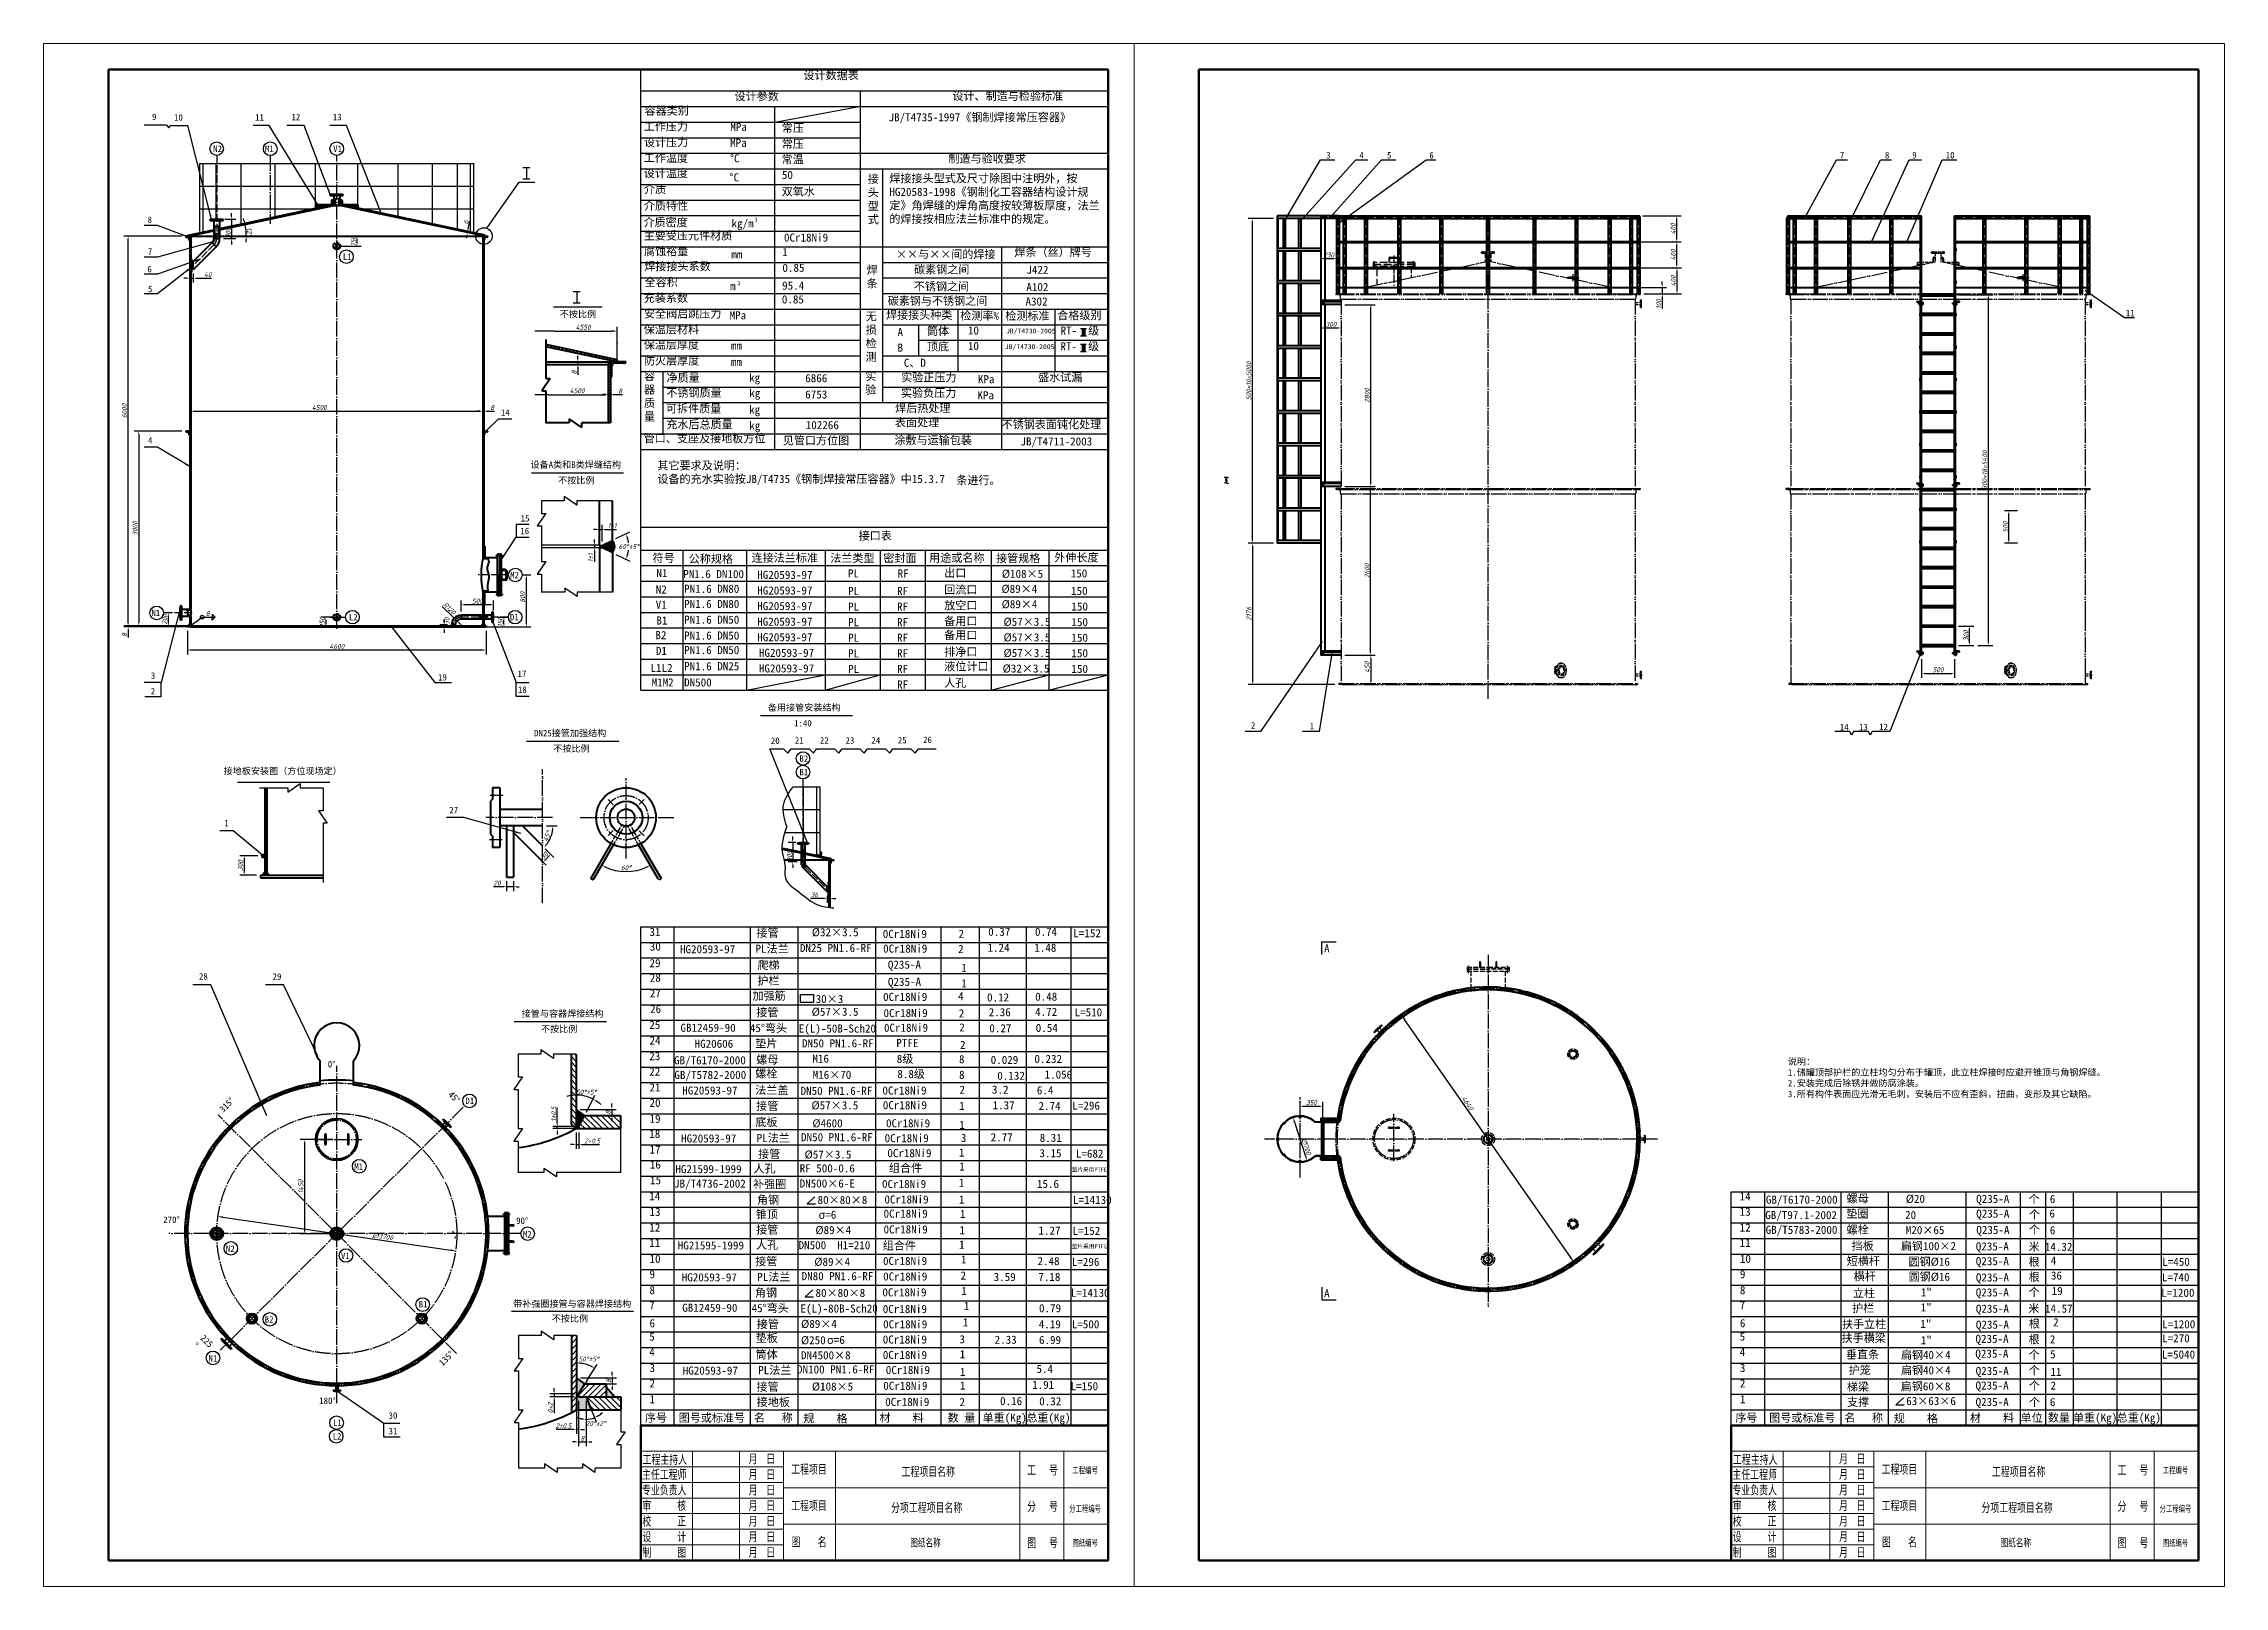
# Model space of a CAD drawing. Header units: millimetres. Extents: x -636 to 32964, y -4723 to 19037.
import ezdxf
from ezdxf.enums import TextEntityAlignment as Align

# ---------------------------------------------------------------- set-up
doc = ezdxf.new("R2010")
doc.units = ezdxf.units.MM
doc.header["$LTSCALE"] = 10
for name, pattern in [('ACAD_ISO02W100', [15, 12, -3]), ('ACAD_ISO04W100', [30, 24, -3, 0, -3]), ('ACAD_ISO05W100', [33, 24, -3, 0, -3, 0, -3]), ('CENTER', [2, 1.25, -0.25, 0.25, -0.25])]:
    doc.linetypes.add(name, pattern=pattern)
for name, color, linetype in [('CL', 253, 'CENTER'), ('SM', 110, 'Continuous'), ('XT', 131, 'Continuous'), ('双点画线', 6, 'ACAD_ISO05W100'), ('尺寸线', 6, 'Continuous'), ('标注', 8, 'Continuous'), ('标题栏-文字', 90, 'Continuous'), ('点画线', 1, 'ACAD_ISO04W100'), ('虚线', 2, 'ACAD_ISO02W100')]:
    doc.layers.add(name, color=color, linetype=linetype)
for name, color, linetype, lineweight in [('图纸内框', 6, 'Continuous', 90), ('图纸外框', 7, 'Continuous', 15), ('标题栏-内筐', 7, 'Continuous', 18), ('标题栏-外筐', 6, 'Continuous', 90), ('点划线', 1, 'ACAD_ISO04W100', 25), ('粗实线', 4, 'Continuous', 40)]:
    doc.layers.add(name, color=color, linetype=linetype, lineweight=lineweight)
doc.styles.add('GB', font='gbeitc.shx', dxfattribs={"bigfont": 'gbcbig.shx'})
doc.styles.get("Standard").update_dxf_attribs({"font": 'SimSun.ttf'})
doc.dimstyles.new('GB', dxfattribs={"dimscale": 30, "dimtxt": 2.5, "dimasz": 2.5, "dimexe": 2.25, "dimexo": 2, "dimtad": 1, "dimdec": 0, "dimtxsty": 'GB', "dimcen": 2.5, "dimadec": 0, "dimazin": 0, "dimtfac": 1, "dimtdec": 0, "dimtmove": 0, "dimatfit": 3, "dimfxl": 0, "dimarcsym": 0})
doc.dimstyles.new('GB$0', dxfattribs={"dimscale": 30, "dimtxt": 2.5, "dimasz": 1.5, "dimexe": 2.25, "dimexo": 2, "dimtad": 1, "dimdec": 0, "dimtxsty": 'GB', "dimcen": 2.5, "dimadec": 0, "dimazin": 0, "dimtfac": 1, "dimtdec": 0, "dimtmove": 0, "dimatfit": 3, "dimfxl": 0, "dimarcsym": 0})
doc.dimstyles.new('GB$2', dxfattribs={"dimscale": 30, "dimtxt": 2.5, "dimasz": 2.5, "dimexe": 2.25, "dimexo": 2, "dimtad": 1, "dimtih": 1, "dimtoh": 1, "dimdec": 0, "dimtxsty": 'GB', "dimcen": 2.5, "dimadec": 0, "dimazin": 0, "dimtfac": 1, "dimtdec": 0, "dimtmove": 0, "dimatfit": 3, "dimfxl": 0, "dimarcsym": 0})
doc.dimstyles.new('GB$3', dxfattribs={"dimscale": 30, "dimtxt": 2.5, "dimasz": 2.5, "dimexe": 2.25, "dimexo": 2, "dimtad": 1, "dimtoh": 1, "dimdec": 0, "dimtxsty": 'GB', "dimcen": 2.5, "dimadec": 0, "dimazin": 0, "dimtfac": 1, "dimtdec": 0, "dimtmove": 0, "dimatfit": 2, "dimfxl": 0, "dimarcsym": 0})
pattern_1 = [(135, (7274.59, -447.316), (-22.45064, -22.45064), [])]

msp = doc.modelspace()

# ---------------------------------------------------------------- texts
at = {"layer": '标注'}
for s, height, p in [('0Cr18Ni9', 125, (10770.9, 15988.6)), ('××与××间的焊接', 125, (12497.6, 15731.3)), ('碳素钢之间', 125, (12775, 15496.7)), ('J422', 125, (14505.2, 15492.4)), ('碳素钢与不锈钢之间', 125, (12368.4, 15012.9)), ('不锈钢之间', 125, (12770.7, 15235.2)), ('A302', 125, (14492.3, 15003.8)), ('A102', 125, (14505.2, 15226.7)), ('公称规格', 125, (9304, 11040.7)), ('连接法兰标准', 125, (10272.2, 11054.9)), ('法兰类型', 125, (11484.1, 11052.1)), ('密封面', 125, (12300.7, 11050.5)), ('用途或名称', 125, (13007.5, 11055.6)), ('接管规格', 125, (14038.8, 11050.7)), ('外伸长度', 125, (14935.6, 11060.5)), ('PN1.6 DN100', 125, (9219.8, 10805.2)), ('HG20593-97', 125, (10359.1, 10792.8)), ('PL', 125, (11756.5, 10815.7)), ('RF', 125, (12522.1, 10814.9)), ('出口', 125, (13240.2, 10822.4)), ('%%C108×5', 125, (14127.5, 10810.3)), ('150', 125, (15189.2, 10815.8)), ('PN1.6 DN80', 125, (9232.5, 10579.1)), ('PN1.6 DN80', 125, (9232.5, 10345.3)), ('HG20593-97', 125, (10359.1, 10552.8)), ('HG20593-97', 125, (10359.1, 10312.8)), ('PL', 125, (11758.8, 10544.7)), ('PL', 125, (11758.8, 10304.7)), ('RF', 125, (12513.4, 10544.7)), ('RF', 125, (12513.4, 10304.7)), ('放空口', 125, (13240.2, 10323.3)), ('回流口', 125, (13240.2, 10566)), ('%%C89×4', 125, (14121.8, 10578.4)), ('%%C89×4', 125, (14124.6, 10341.8)), ('150', 125, (15193.9, 10545.7)), ('150', 125, (15199.3, 10305.7)), ('PN1.6 DN50', 125, (9232.5, 10103.2)), ('HG20593-97', 125, (10359.1, 10072.8)), ('PL', 125, (11758.8, 10064.7)), ('RF', 125, (12513.4, 10064.7)), ('备用口', 125, (13240.2, 10081.6)), ('%%C57×3.5', 125, (14153.4, 10070.8)), ('150', 125, (15199.3, 10065.7)), ('PN1.6 DN50', 125, (9232.5, 9858.8)), ('PN1.6 DN50', 125, (9232.5, 9635.2)), ('HG20593-97', 125, (10359.1, 9832.8)), ('PL', 125, (11758.8, 9824.7)), ('RF', 125, (12513.4, 9824.7)), ('备用口', 125, (13240.2, 9864.5)), ('排净口', 125, (13240.2, 9609)), ('%%C57×3.5', 125, (14153.4, 9830.8)), ('150', 125, (15199.3, 9825.7)), ('PN1.6 DN25', 125, (9232.5, 9386.8)), ('HG20593-97', 125, (10384.9, 9592.8)), ('HG20593-97', 125, (10384.9, 9352.8)), ('PL', 125, (11758.8, 9584.7)), ('PL', 125, (11758.8, 9344.7)), ('RF', 125, (12513.4, 9584.7)), ('RF', 125, (12513.4, 9344.7)), ('液位计口', 125, (13240.2, 9382.5)), ('%%C32×3.5', 125, (14139.9, 9350.8)), ('%%C57×3.5', 125, (14153.4, 9590.8)), ('150', 125, (15199.3, 9585.7)), ('150', 125, (15199.3, 9345.7)), ('DN500', 125, (9232.5, 9136.7)), ('RF', 125, (12513.4, 9104.7)), ('人孔', 125, (13240.2, 9130.3)), ('接管', 125, (10346.9, 5279.6)), ('%%C32×3.5', 125, (11199.8, 5289.6)), ('0Cr18Ni9', 125, (12293.1, 5263.4)), ('2', 125, (13460.4, 5265.9)), ('0.37', 125, (13917.5, 5296.4)), ('0.74', 125, (14638, 5296.2)), ('L=152', 125, (15229.4, 5275.1)), ('HG20593-97', 125, (9168.9, 5028.1)), ('PL法兰', 125, (10332.3, 5034.9)), ('DN25 PN1.6-RF', 125, (11016.7, 5046.7)), ('0Cr18Ni9', 125, (12299.3, 5037.6)), ('2', 125, (13452.5, 5031.3)), ('1.24', 125, (13906.9, 5051.3)), ('1.48', 125, (14627.4, 5051.1)), ('爬梯', 125, (10361, 4782.9)), ('Q235-A', 125, (12371.6, 4789.6)), ('1', 125, (13503.3, 4742.4)), ('加强筋', 125, (10286, 4311)), ('护栏', 125, (10361, 4542.9)), ('30×3', 125, (11259.2, 4261.6)), ('0Cr18Ni9', 125, (12297.9, 4293.8)), ('Q235-A', 125, (12373, 4525.8)), ('4', 125, (13454.6, 4303.3)), ('1', 125, (13503.3, 4502.4)), ('0.12', 125, (13899.7, 4285.9)), ('0.48', 125, (14640.9, 4297)), ('接管', 125, (10344.7, 4054.9)), ('%%C57×3.5', 125, (11197.6, 4064.9)), ('0Cr18Ni9', 125, (12304.9, 4044.5)), ('2', 125, (13463.1, 4038.8)), ('2.36', 125, (13925, 4058.4)), ('4.72', 125, (14640.3, 4063.9)), ('L=510', 125, (15248, 4056.3)), ('GB12459-90', 125, (9176.4, 3818.2)), ('HG20606', 125, (9393.7, 3571.5)), ('45%%D弯头', 125, (10245, 3813.2)), ('垫片', 125, (10329.1, 3578.3)), ('E(L)-50B-Sch20', 125, (10998.6, 3806.4)), ('DN50 PN1.6-RF', 125, (11048.1, 3578.6)), ('0Cr18Ni9', 125, (12311.1, 3818.7)), ('PTFE', 125, (12502.3, 3583.5)), ('2', 125, (13471.8, 3823.3)), ('0.27', 125, (13934.4, 3810.7)), ('0.54', 125, (14649.6, 3816.2)), ('GB/T6170-2000', 125, (9077.9, 3317.4)), ('螺母', 125, (10344.9, 3327.2)), ('M16', 125, (11209.2, 3342.7)), ('8级', 125, (12508.6, 3338.6)), ('8', 125, (13467.4, 3333.2)), ('2', 125, (13482.8, 3554.3)), ('0.029', 125, (13955.8, 3323)), ('0.232', 125, (14630.2, 3338.3)), ('GB/T5782-2000', 125, (9083.4, 3091.5)), ('螺栓', 125, (10329.7, 3112.5)), ('M16×70', 125, (11213.4, 3094)), ('8.8级', 125, (12517.4, 3105.3)), ('8', 125, (13468.9, 3093.9)), ('0.132', 125, (14057.5, 3079.6)), ('1.056', 125, (14785.7, 3096.8)), ('HG20593-97', 125, (9204.3, 2852)), ('法兰盖', 125, (10327.8, 2858.4)), ('接管', 125, (10342.1, 2613.8)), ('DN50 PN1.6-RF', 125, (11026.4, 2847)), ('%%C57×3.5', 125, (11194.9, 2623.8)), ('0Cr18Ni9', 125, (12287.5, 2852.2)), ('0Cr18Ni9', 125, (12293.7, 2626.4)), ('1', 125, (13468.9, 2613.9)), ('2', 125, (13473.5, 2863.9)), ('3.2', 125, (13975.3, 2864.9)), ('1.37', 125, (13985.3, 2625.2)), ('6.4', 125, (14667.4, 2855.7)), ('2.74', 125, (14692.8, 2614.2)), ('L=296', 125, (15214.3, 2619)), ('底板', 125, (10330.9, 2364)), ('%%C4600', 125, (11208.5, 2346.7)), ('0Cr18Ni9', 125, (12342.9, 2346.9)), ('1', 125, (13473.2, 2323.5)), ('HG20593-97', 125, (9186.6, 2113.6)), ('PL法兰', 125, (10350, 2120.4)), ('接管', 125, (10372.8, 1873.4)), ('DN50 PN1.6-RF', 125, (11034.4, 2132.3)), ('0Cr18Ni9', 125, (12321.6, 2117.3)), ('0Cr18Ni9', 125, (12363.7, 1887.6)), ('1', 125, (13466.5, 1895.1)), ('3', 125, (13495.5, 2120.9)), ('2.77', 125, (13954.8, 2131.2)), ('8.31', 125, (14710.9, 2122.8)), ('HG21599-1999', 125, (9097.7, 1641.2)), ('人孔', 125, (10300.7, 1649.5)), ('RF 500-0.6', 125, (11013.1, 1653.5)), ('%%C57×3.5', 125, (11088.3, 1865.9)), ('组合件', 125, (12387.3, 1659.1)), ('1', 125, (13469.5, 1679.8)), ('3.15', 125, (14707.3, 1886.5)), ('垫片采用PTFE', 62.5, (15203.4, 1665.4)), ('L=682', 125, (15267.9, 1880)), ('JB/T4736-2002', 125, (9077.2, 1417.8)), ('补强圈', 125, (10294.1, 1410.2)), ('DN500×6-E', 125, (11012.1, 1420)), ('0Cr18Ni9', 125, (12281.6, 1412.3)), ('1', 125, (13463.8, 1431.2)), ('15.6', 125, (14667.9, 1413.4)), ('锥顶', 125, (10336.6, 945.5)), ('角钢', 125, (10355.1, 1168.3)), ('80×80×8', 125, (11289, 1165.3)), ('σ=6', 125, (11303.7, 938.5)), ('0Cr18Ni9', 125, (12305.7, 955.1)), ('0Cr18Ni9', 125, (12319.2, 1173.9)), ('1', 125, (13467.3, 1172.1)), ('1', 125, (13482.4, 951)), ('L=14130', 125, (15224.6, 1167.5)), ('GB/T97.1-2002', 125, (25889.8, 933)), ('GB/T6170-2000', 125, (25899.7, 1170.7)), ('垫圈', 125, (27139.4, 954.7)), ('螺母', 125, (27144.5, 1188.6)), ('20', 125, (28043.9, 933.8)), ('%%C20', 125, (28054.8, 1182.3)), ('Q235-A', 125, (29139.7, 1182.3)), ('Q235-A', 125, (29140.4, 955.3)), ('个', 125, (29945.3, 1178.7)), ('个', 125, (29953.1, 941.7)), ('6', 125, (30268.6, 957.7)), ('6', 125, (30274.3, 1180.2)), ('接管', 125, (10344.5, 708.6)), ('%%C89×4', 125, (11254.8, 702.3)), ('0Cr18Ni9', 125, (12305.3, 712.9)), ('1', 125, (13474.3, 700.2)), ('1.27', 125, (14691.3, 694)), ('L=152', 125, (15218, 691.3)), ('GB/T5783-2000', 125, (25896.3, 705.8)), ('螺栓', 125, (27144.5, 708.6)), ('M20×65', 125, (28054.8, 702.3)), ('Q235-A', 125, (29142.1, 704.1)), ('个', 125, (29951.2, 708.5)), ('6', 125, (30274.3, 700.2)), ('HG21595-1999', 125, (9134.2, 465.8)), ('接管', 125, (10328.1, 220.5)), ('人孔', 125, (10339.4, 474.7)), ('DN500  H1=210', 125, (10995.8, 469.8)), ('%%C89×4', 125, (11238.4, 214.2)), ('组合件', 125, (12291.9, 463.6)), ('0Cr18Ni9', 125, (12296.3, 226.3)), ('1', 125, (13468.6, 477.7)), ('1', 125, (13496.8, 250.8)), ('2.48', 125, (14677.1, 224.7)), ('垫片采用PTFE', 62.5, (15205.1, 484.5)), ('L=296', 125, (15205.7, 213.6)), ('短横杆', 125, (27144.8, 225.2)), ('挡板', 125, (27220.5, 457.8)), ('扁钢100×2', 125, (27978.3, 456)), ('圆钢%%C16', 125, (28097.2, 215.4)), ('Q235-A', 125, (29133.1, 451)), ('Q235-A', 125, (29133.8, 224)), ('根', 125, (29946.4, 212.4)), ('米', 125, (29947.5, 446.8)), ('14.32', 125, (30197.5, 444.9)), ('4', 125, (30289.4, 233.7)), ('L=450', 125, (32005.7, 213.6)), ('HG20593-97', 125, (9195.4, -25.9)), ('PL法兰', 125, (10358.8, -19.1)), ('DN80 PN1.6-RF', 125, (11043.2, -7.3)), ('0Cr18Ni9', 125, (12299.5, -12.2)), ('2', 125, (13491.1, 2.1)), ('3.59', 125, (14001.2, -20.1)), ('7.18', 125, (14690, -17.9)), ('横杆', 125, (27252, -8.8)), ('圆钢%%C16', 125, (28098.9, -16.1)), ('Q235-A', 125, (29135.5, -27.2)), ('根', 125, (29948.2, -19.2)), ('36', 125, (30291.1, 2.1)), ('L=740', 125, (32000.8, -24.3)), ('角钢', 125, (10323, -262.5)), ('80×80×8', 125, (11257, -265.5)), ('0Cr18Ni9', 125, (12287.2, -256.9)), ('1', 125, (13502.9, -235.4)), ('L=14130', 125, (15192.5, -263.3)), ('立柱', 125, (27241.2, -270.2)), ('1"', 125, (28285.9, -256.1)), ('Q235-A', 125, (29133, -257.6)), ('个', 125, (29947, -253.6)), ('19', 125, (30302.9, -235.4)), ('L=1200', 125, (31992.5, -263.3)), ('GB12459-90', 125, (9203.3, -494.4)), ('45%%D弯头', 125, (10271.9, -499.3)), ('接管', 125, (10350.3, -746.5)), ('E(L)-80B-Sch20', 125, (11025.5, -506.2)), ('%%C89×4', 125, (11034.5, -742.2)), ('0Cr18Ni9', 125, (12293.4, -513.7)), ('0Cr18Ni9', 125, (12298.1, -748.4)), ('1', 125, (13525.3, -718.5)), ('1', 125, (13540.7, -466.7)), ('4.19', 125, (14696.2, -748.4)), ('0.79', 125, (14700.2, -501.1)), ('L=500', 125, (15205.2, -748.3)), ('扶手立柱', 125, (27071.3, -746)), ('护栏', 125, (27228.5, -499.3)), ('1"', 125, (28279.8, -742.4)), ('1"', 125, (28285.1, -487.4)), ('Q235-A', 125, (29134.7, -508.8)), ('Q235-A', 125, (29135, -754.5)), ('米', 125, (29943.1, -505.8)), ('根', 125, (29950.4, -740.6)), ('14.57', 125, (30200.4, -507.3)), ('2', 125, (30325.3, -718.5)), ('L=1200', 125, (32005.2, -748.3)), ('垫板', 125, (10335.1, -961.2)), ('%%C250', 125, (11032.5, -994.1)), ('σ=6', 125, (11435.2, -988.9)), ('0Cr18Ni9', 125, (12292.8, -982.6)), ('3', 125, (13474.3, -979.8)), ('2.33', 125, (14016.4, -986.4)), ('6.99', 125, (14699.9, -990.5)), ('扶手横梁', 125, (27065.4, -961.2)), ('1"', 125, (28286, -994.1)), ('Q235-A', 125, (29129.1, -973)), ('根', 125, (29947.3, -982.7)), ('2', 125, (30274.3, -979.8)), ('L=270', 125, (32004.7, -964.1)), ('HG20593-97', 125, (9210.5, -1461.6)), ('筒体', 125, (10333.2, -1215.3)), ('PL法兰', 125, (10373.9, -1454.8)), ('DN100 PN1.6-RF', 125, (10972.3, -1443)), ('DN4500×8', 125, (11033.2, -1225.9)), ('0Cr18Ni9', 125, (12294.5, -1221)), ('0Cr18Ni9', 125, (12340, -1453.1)), ('1', 125, (13478.9, -1209.7)), ('5.4', 125, (14660.9, -1435.3)), ('垂直条', 125, (27133.2, -1215.3)), ('护笼', 125, (27173.9, -1454.8)), ('扁钢40×4', 125, (27979.2, -1221)), ('扁钢40×4', 125, (27979.5, -1456.3)), ('Q235-A', 125, (29126.6, -1201.1)), ('Q235-A', 125, (29131.6, -1467)), ('个', 125, (29946.6, -1217.5)), ('个', 125, (29949.1, -1457.4)), ('5', 125, (30278.9, -1209.7)), ('L=5040', 125, (32002.9, -1214)), ('接管', 125, (10347.5, -1712.1)), ('%%C108×5', 125, (11200.8, -1707.6)), ('0Cr18Ni9', 125, (12301, -1696)), ('1', 125, (13483.4, -1482.6)), ('1', 125, (13483.7, -1693)), ('1.91', 125, (14594.6, -1680.8)), ('L=150', 125, (15186, -1702)), ('梯梁', 125, (27147.5, -1712.1)), ('扁钢60×8', 125, (27977.1, -1704.7)), ('Q235-A', 125, (29130, -1691.4)), ('个', 125, (29951.4, -1696)), ('2', 125, (30283.7, -1693)), ('11', 125, (30283.4, -1482.6)), ('接地板', 125, (10350.3, -1946.5)), ('0Cr18Ni9', 125, (12330.6, -1945.1)), ('2', 125, (13475.2, -1946.8)), ('0.16', 125, (14100.1, -1931.2)), ('0.32', 125, (14703.5, -1934.7)), ('支撑', 125, (27150.3, -1946.5)), ('63×63×6', 125, (28061.6, -1930.2)), ('Q235-A', 125, (29130.6, -1945.1)), ('个', 125, (29954.2, -1949)), ('6', 125, (30275.2, -1946.8)), ('序号', 125, (8629, -2187.8)), ('图号或标准号', 125, (9149.5, -2189.3)), ('名   称', 125, (10308.7, -2188.7)), ('规    格', 125, (11069.5, -2197.2)), ('材    料', 125, (12242.3, -2188.7)), ('数 量', 125, (13292.4, -2188.7)), ('单重(Kg)', 125, (13831.3, -2187.4)), ('总重(Kg)', 125, (14504.9, -2186)), ('序号', 125, (25429, -2187.8)), ('图号或标准号', 125, (25949.5, -2189.3)), ('名   称', 125, (27108.7, -2188.7)), ('规    格', 125, (27869.5, -2197.2)), ('材    料', 125, (29042.3, -2188.7)), ('单位', 125, (29823.1, -2188.7)), ('数量', 125, (30244.5, -2186.7)), ('单重(Kg)', 125, (30631.3, -2187.4)), ('总重(Kg)', 125, (31304.9, -2186))]:
    msp.add_text(s, height=height, dxfattribs=at).set_placement(p)
for s, insert, char_height, width, attachment_point in [('设计数据表 ', (11071.6, 18612.5), 125, 1138.722, 1), ('设计参数\\P ', (10009.4, 18289.1), 125, 1138.722, 1), ('设计、制造与检验标准', (13366.1, 18292.6), 125, 2846.458, 1), ('9', (1033.5, 17961.1), 100, 368.331, 1), (' 10', (1305, 17951.1), 100, 368.331, 1), (' 11', (2554.6, 17952.9), 100, 368.331, 1), ('12', (3183.5, 17958.2), 100, 368.331, 1), (' 13', (3751.3, 17957), 100, 368.331, 1), ('工作压力', (8610.2, 17823), 125, 1138.722, 1), ('容器类别 ', (8622.6, 18067.9), 125, 1138.722, 1), ('MPa', (9943.8, 17818.4), 125, 1138.722, 1), ('常压', (10738.3, 17801), 125, 1138.722, 1), ('JB/T4735-1997《钢制焊接常压容器》', (12382.6, 17966.3), 125, 4800.045, 1), ('设计压力', (8614.1, 17580.9), 125, 1138.722, 1), ('MPa', (9941.6, 17572.8), 125, 1138.722, 1), ('常压', (10736.1, 17555.4), 125, 1138.722, 1), ('N2', (1975.8, 17468.9), 100, 368.331, 1), ('M1', (2910.5, 17467.7), 100, 368.331, 3), ('V1', (3825.8, 17468.9), 100, 368.331, 1), ('工作温度', (8610.2, 17339.5), 125, 1138.722, 1), ('%%DC', (9938.9, 17333.2), 125, 1138.722, 1), ('常温', (10733.5, 17315.8), 125, 1138.722, 1), ('制造与验收要求', (13304.3, 17328.4), 125, 3065.852, 1), ('3', (19125.9, 17368.8), 100, 368.331, 1), ('4', (19636.2, 17368.8), 100, 368.331, 1), ('5', (20062, 17368.8), 100, 368.331, 1), ('6', (20714.7, 17368.8), 100, 368.331, 1), ('7', (27039, 17368.8), 100, 368.331, 1), ('8', (27733.4, 17368.8), 100, 368.331, 1), ('9', (28154, 17368.8), 100, 368.331, 1), ('10', (28670.6, 17368.8), 100, 368.331, 1), ('设计温度', (8610.2, 17103), 125, 1138.722, 1), ('介质', (8614.1, 16857.9), 125, 517.596, 1), ('%%DC', (9932, 17039.8), 125, 1138.722, 1), ('双氧水', (10735.4, 16822.9), 125, 1138.722, 1), ('50', (10738.4, 17077.9), 125, 1138.722, 1), ('接头型式', (12061.4, 17016.6), 125, 50.922, 1), ('焊接接头型式及尺寸除图中注明外，按HG20583-1998《钢制化工容器结构设计规定》角焊缝的焊角高度按较薄板厚度，法兰的焊接按相应法兰标准中的规定。', (12395, 17025.5), 125, 3267.931, 1), ('介质特性', (8611.2, 16602.8), 125, 1138.722, 1), ('  8', (830.2, 16374.1), 100, 368.331, 1), ('介质密度', (8606.4, 16348.2), 125, 1138.722, 1), ('主要受压元件材质', (8610.2, 16143), 125, 1821.115, 1), ('kg/m', (9962.6, 16330.6), 125, 1138.722, 1), ('3', (10315.7, 16358.4), 62.5, 569.361, 1), (' 7', (901.8, 15887.9), 100, 368.331, 1), ('L1', (3974.5, 15805.1), 100, 368.331, 1), ('腐蚀裕量', (8614.1, 15900.9), 125, 1138.722, 1), ('mm', (9959, 15854), 125, 1138.722, 1), ('1', (10742.9, 15890.1), 125, 1138.722, 1), ('焊条（丝）牌号', (14320.5, 15888.9), 125, 1904.061, 1), (' 6', (896.1, 15615.2), 100, 368.331, 1), ('焊接接头系数', (8618.7, 15670), 125, 1138.722, 1), ('0.85', (10746.9, 15648), 125, 1138.722, 1), ('焊条', (12045.3, 15613.9), 125, 114.886, 1), (' 5', (903.9, 15309.3), 100, 368.331, 1), ('充装系数 ', (8610.2, 15183), 125, 1138.722, 1), ('全容积', (8622.6, 15427.9), 125, 1138.722, 1), ('m', (9940.7, 15365.3), 125, 1138.722, 1), ('3', (10051.1, 15379.9), 62.5, 569.361, 1), ('0.85', (10738.3, 15161), 125, 1138.722, 1), ('95.4', (10742.5, 15372.9), 125, 1138.722, 1), ('不按比例', (7316.5, 14920.8), 100, 737.646, 1), ('安全阀启跳压力', (8614.1, 14940.9), 125, 1427.854, 1), ('MPa', (9932.9, 14916.6), 125, 1138.722, 1), ('无损检测', (12029.4, 14899.8), 125, 217.093, 1), ('焊接接头种类', (12343.2, 14921.5), 125, 1138.722, 1), ('检测率%', (13486.9, 14910.1), 125, 1138.722, 1), ('检测标准', (14180.8, 14907.8), 125, 1138.722, 1), ('合格级别', (14981.9, 14916.3), 125, 1297.548, 1), ('11', (31445.3, 14938.4), 100, 368.331, 1), ('保温层材料', (8610.2, 14699.5), 125, 1138.722, 1), ('保温层厚度', (8610.2, 14463), 125, 1138.722, 1), ('A', (12520, 14657.6), 125, 1138.722, 1), ('筒体', (12974.1, 14674.1), 125, 1138.722, 1), ('顶底', (12974.1, 14434.1), 125, 1138.722, 1), ('10', (13604.7, 14682.8), 125, 1138.722, 1), ('JB/T4730-2005', (14192.2, 14648.9), 75, 683.233, 1), ('RT-  级', (15030.4, 14438), 125, 1297.548, 1), ('RT-  级', (15032.6, 14679.8), 125, 1297.548, 1), ('防火层厚度', (8614.1, 14217.9), 125, 1138.722, 1), ('mm', (9953.5, 14449.7), 125, 1138.722, 1), ('mm', (9953.5, 14198.8), 125, 1138.722, 1), ('B', (12520, 14417.6), 125, 1138.722, 1), ('C、D', (12617.7, 14184.8), 125, 1138.722, 1), ('10', (13604.7, 14442.8), 125, 1138.722, 1), ('JB/T4730-2005', (14175.2, 14408.2), 75, 683.233, 1), ('容器质量', (8614.1, 13980.9), 125, 50.808, 1), ('净质量', (8960.9, 13954), 125, 1138.722, 1), ('kg', (10233.8, 13955.4), 125, 1138.722, 1), ('6866', (11098.8, 13947.9), 125, 1138.722, 1), ('实验', (12024.1, 13977.5), 125, 22.333, 1), ('实验正压力', (12576.6, 13958.5), 125, 1138.722, 1), ('KPa', (13759.1, 13931.6), 125, 1138.722, 1), ('盛水试漏', (14685.7, 13960.7), 125, 1138.722, 1), ('可拆件质量', (8951.9, 13480), 125, 1138.722, 1), ('不锈钢质量', (8957.9, 13722.5), 125, 1138.722, 1), ('kg', (10233.9, 13463.9), 125, 1138.722, 1), ('kg', (10236.5, 13718.1), 125, 1138.722, 1), ('6753', (11098.2, 13696.5), 125, 1138.722, 1), ('焊后热处理', (12483.4, 13486.4), 125, 1138.722, 1), ('实验负压力', (12574.4, 13719.1), 125, 1138.722, 1), ('KPa', (13751.2, 13684.8), 125, 1138.722, 1), (' 14', (6341.7, 13405.2), 100, 368.331, 1), ('充水后总质量', (8957.9, 13234.5), 125, 1138.722, 1), ('kg', (10235.6, 13217.6), 125, 1138.722, 1), ('102266', (11106.2, 13225.4), 125, 1138.722, 1), ('表面处理', (12480.3, 13266.7), 125, 1138.722, 1), ('不锈钢表面钝化处理', (14123.4, 13235), 125, 2451.307, 1), (' 4', (904.1, 12977.6), 100, 368.331, 1), ('管口、支座及接地板方位', (8610.2, 13019.5), 125, 3276.393, 1), ('见管口方位图', (10753.2, 12987.5), 125, 1138.722, 1), ('涂敷与运输包装', (12472.6, 12991.2), 125, 1760.665, 1), ('JB/T4711-2003', (14414.5, 12973.3), 125, 1138.722, 1), ('设备A类和B类焊缝结构', (6865.5, 12603.7), 100, 1536.763, 1), ('其它要求及说明：\\P设备的充水实验按JB/T4735《钢制焊接常压容器》中15.3.7', (8820.6, 12603.3), 125, 5785.925, 1), ('不按比例', (7291.2, 12361.6), 100, 737.646, 1), ('条进行。\\P', (13426.3, 12375.2), 125, 12015.591, 1), ('15', (6849.8, 11777.5), 100, 368.331, 3), ('16', (6844.5, 11581.7), 100, 368.331, 3), (' 接口表', (11836.8, 11520.2), 125, 3333.803, 1), ('符号 ', (8745.7, 11175.3), 125, 517.596, 1), ('M2', (6687.7, 10903.5), 100, 368.331, 3), ('N1 ', (8804.6, 10945.4), 125, 517.596, 1), (' V1', (8710.2, 10459.6), 125, 517.596, 1), (' N2', (8710.5, 10693.3), 125, 517.596, 1), ('N1', (1160.6, 10319.6), 100, 368.331, 3), ('L2', (4067.1, 10253.6), 100, 368.331, 1), ('D1', (6683.7, 10253.9), 100, 368.331, 3), ('B1 ', (8804.5, 10216), 125, 517.596, 1), (' B2', (8704.2, 9990), 125, 517.596, 1), (' D1', (8712.3, 9749), 125, 517.596, 1), ('L1L2', (8714.4, 9484.9), 125, 517.596, 1), (' 2', (1082.2, 9113.8), 100, 368.331, 3), (' 3', (1083.9, 9354.1), 100, 368.331, 3), (' 19', (5373, 9328.7), 100, 368.331, 1), (' 17', (6802, 9381.4), 100, 368.331, 3), (' 18', (6807.7, 9138.2), 100, 368.331, 3), ('M1M2', (8731.1, 9262.2), 125, 517.596, 1), ('备用接管安装结构', (10523.1, 8862.8), 100, 2155.541, 1), ('DN25接管加强结构', (6920.8, 8468.4), 100, 2155.541, 1), ('1:40', (10926.7, 8620.4), 100, 737.646, 1), ('2', (17965.1, 8587.8), 100, 368.331, 1), ('1', (18870.9, 8575), 100, 368.331, 1), ('14', (27038.5, 8561.8), 100, 368.331, 1), ('13', (27334.4, 8561.8), 100, 368.331, 1), ('12', (27644.7, 8565.8), 100, 368.331, 1), ('不按比例', (7216.3, 8231.2), 100, 737.646, 1), (' 20', (10500.5, 8352.3), 100, 368.331, 1), (' 21', (10870.2, 8356), 100, 368.331, 1), ('B2', (11008.9, 8076.7), 100, 368.331, 1), (' 22', (11255.8, 8356), 100, 368.331, 1), (' 23', (11651.1, 8356.1), 100, 368.331, 1), (' 24', (12049.6, 8358), 100, 368.331, 1), (' 25', (12455.5, 8359.9), 100, 368.331, 1), (' 26', (12846.1, 8364.8), 100, 368.331, 1), ('接地板安装图（方位现场定）', (2138.1, 7885.8), 100, 2155.541, 1), ('B1', (11008.9, 7867.3), 100, 368.331, 1), (' 1', (2080.6, 7083.2), 100, 368.331, 1), (' 27', (5546.3, 7282.8), 100, 368.331, 1), (' 31', (8614.1, 5418.4), 125, 517.596, 1), (' 30', (8618.7, 5193.9), 125, 517.596, 1), (' A', (19007.7, 5164.6), 125, 517.596, 1), (' 28', (1689.2, 4722.6), 100, 368.331, 1), (' 29', (2823.6, 4718.8), 100, 368.331, 1), (' 29', (8614.1, 4938.4), 125, 517.596, 1), (' 28', (8618.7, 4713.9), 125, 517.596, 1), (' 27', (8618.7, 4473.9), 125, 517.596, 1), ('接管与容器焊接结构', (6730.3, 4149.1), 100, 2155.541, 1), (' 26', (8622.6, 4231.8), 125, 517.596, 1), ('不按比例', (7025.8, 3911.9), 100, 737.646, 1), (' 25', (8610.2, 3986.9), 125, 517.596, 1), (' 24', (8614.1, 3747.3), 125, 517.596, 1), ('0%%D', (3742.2, 3368.9), 100, 368.331, 1), (' 23', (8610.2, 3505.8), 125, 517.596, 1), ('说明：\\P1.储罐顶部护栏的立柱均匀分布于罐顶，此立柱焊接时应避开锥顶与角钢焊缝。\\P2.安装完成后除锈并做防腐涂装。\\P3.所有构件表面应光滑无毛刺，安装后不应有歪斜，扭曲，变形及其它缺陷。', (26238.7, 3410.5), 100, 5513.238, 1), (' 22', (8610.2, 3269.4), 125, 517.596, 1), ('D1', (5997.9, 2806), 100, 368.331, 3), (' 21', (8614.1, 3024.2), 125, 517.596, 1), (' 20', (8614.1, 2787.3), 125, 517.596, 1), (' 19', (8614.1, 2541.6), 125, 517.596, 1), (' 18', (8610.2, 2309.4), 125, 517.596, 1), (' 17', (8614.1, 2067.3), 125, 517.596, 1), ('M1', (4286.7, 1791.7), 100, 368.331, 3), (' 16', (8618.7, 1836.4), 125, 517.596, 1), (' 14', (8610.2, 1349.4), 125, 517.596, 1), (' 15', (8622.6, 1594.3), 125, 517.596, 1), (' 13', (8614.1, 1107.3), 125, 517.596, 1), (' 14', (25410.2, 1345.8), 125, 517.596, 1), (' 13', (25410.2, 1109.4), 125, 517.596, 1), ('270%%D', (1206.9, 975), 100, 368.331, 1), ('90%%D', (6644, 957.4), 100, 368.331, 1), ('M2', (6886, 749.5), 100, 368.331, 3), (' 12', (8610.2, 865.8), 125, 517.596, 1), (' 12', (25410.2, 865.8), 125, 517.596, 1), ('N2', (2308.2, 527.9), 100, 368.331, 3), ('V1', (4080.6, 417.6), 100, 368.331, 3), (' 11', (8610.2, 629.4), 125, 517.596, 1), (' 10', (8614.1, 384.2), 125, 517.596, 1), (' 11', (25410.2, 629.4), 125, 517.596, 1), (' 10', (25414.1, 384.2), 125, 517.596, 1), (' 9', (8614.1, 147.3), 125, 517.596, 1), (' 9', (25414.1, 147.3), 125, 517.596, 1), ('B1', (5278.9, -327.6), 100, 368.331, 3), ('带补强圈接管与容器焊接结构', (6597.7, -320.3), 100, 2155.541, 1), (' 7', (8610.2, -330.6), 125, 517.596, 1), (' 8', (8614.1, -98.4), 125, 517.596, 1), (' A', (19007.7, -271.2), 125, 517.596, 7), (' 7', (25410.2, -330.6), 125, 517.596, 1), (' 8', (25414.1, -98.4), 125, 517.596, 1), ('B2', (2906, -562.1), 100, 368.331, 3), ('不按比例', (7193.1, -548), 100, 737.646, 1), (' 6', (8614.1, -606.6), 125, 517.596, 1), (' 6', (25414.1, -606.6), 125, 517.596, 1), (' 5', (8610.2, -814.2), 125, 517.596, 1), (' 5', (25410.2, -814.2), 125, 517.596, 1), ('N1', (2041, -1161.7), 100, 368.331, 3), (' 4', (8610.2, -1050.6), 125, 517.596, 1), (' 3', (8614.1, -1295.8), 125, 517.596, 1), (' 4', (25410.2, -1050.6), 125, 517.596, 1), (' 3', (25414.1, -1295.8), 125, 517.596, 1), (' 2', (8614.1, -1532.7), 125, 517.596, 1), (' 2', (25414.1, -1532.7), 125, 517.596, 1), ('180%%D', (3609.8, -1813.5), 100, 368.331, 1), (' 1', (8614.1, -1778.4), 125, 517.596, 1), (' 1', (25414.1, -1778.4), 125, 517.596, 1), ('L1', (3822.4, -2152.6), 100, 368.331, 1), (' 31', (4610.1, -2281.9), 100, 368.331, 1), (' 30', (4610.7, -2042), 100, 368.331, 1), ('L2', (3816.9, -2361.8), 100, 368.331, 1)]:
    msp.add_mtext(s, dxfattribs=dict(at, insert=insert, char_height=char_height, width=width, attachment_point=attachment_point))
at = {"layer": '标注', "char_height": 75, "attachment_point": 5, "style": 'GB'}
for s, insert in [('4550', (7675.4, 14670.3)), ('4500', (7583.4, 13691.5)), ('8', (1892.5, 10259.7))]:
    msp.add_mtext(s, dxfattribs=dict(at, insert=insert))
at = {"layer": '标注', "char_height": 100, "width": 368.331, "attachment_point": 1}
for s, insert, rotation in [('315%%D', (2060, 2638.7), 45), ('45%%D', (5660.2, 2912), 315), ('225\\P%%D', (1840.8, -837.5), 315), ('135%%D', (5442.2, -1265.3), 45)]:
    msp.add_mtext(s, dxfattribs=dict(at, insert=insert, rotation=rotation))
at = {"layer": '标题栏-文字', "width": 0.7}
for s, p in [('工程主持人', (8935.1, -2766.7)), ('  月  日', (10363.6, -2757.4)), ('工程主持人', (25735.1, -2766.7)), ('  月  日', (27163.6, -2757.4)), ('   主任工程师', (8826.4, -2997.4)), ('  月  日', (10363.6, -2997.4)), (' 工程项目', (11123, -2917.9)), (' 工   号', (14721.2, -2929.6)), ('   主任工程师', (25626.4, -2997.4)), ('  月  日', (27163.6, -2997.4)), (' 工程项目', (27923, -2917.9)), (' 工   号', (31521.2, -2929.6)), ('   专业负责人', (8826.4, -3237.4)), ('  月  日', (10363.6, -3237.4)), ('   专业负责人', (25626.4, -3237.4)), ('  月  日', (27163.6, -3237.4)), ('   校      正', (8826.4, -3717.4)), ('   审      核', (8826.4, -3477.4)), ('  月  日', (10363.6, -3477.4)), ('  月  日', (10363.6, -3717.4)), (' 工程项目', (11123, -3477.9)), (' 分   号', (14721.2, -3489.6)), ('   校      正', (25626.4, -3717.4)), ('   审      核', (25626.4, -3477.4)), ('  月  日', (27163.6, -3477.4)), ('  月  日', (27163.6, -3717.4)), (' 工程项目', (27923, -3477.9)), (' 分   号', (31521.2, -3489.6)), ('   设      计', (8826.4, -3957.4)), ('  月  日', (10363.6, -3957.4)), (' 图    名', (11123, -4037.9)), (' 图   号', (14721.2, -4049.6)), ('   设      计', (25626.4, -3957.4)), ('  月  日', (27163.6, -3957.4)), (' 图    名', (27923, -4037.9)), (' 图   号', (31521.2, -4049.6)), ('   制      图', (8826.4, -4197.4)), ('  月  日', (10363.6, -4197.4)), ('   制      图', (25626.4, -4197.4)), ('  月  日', (27163.6, -4197.4))]:
    msp.add_text(s, height=140, dxfattribs=at).set_placement(p, align=Align.MIDDLE_CENTER)
at = {"layer": '标题栏-文字', "width": 0.7, "flags": 4}
for tag, height, p in [('工程项目名称', 140, (12994, -3025.1)), ('工程项目名称', 140, (29794, -3025.1)), ('分项工程项目名称', 140, (12969.7, -3579.1)), ('分项工程项目名称', 140, (29769.7, -3579.1)), ('图纸名称', 120, (12951.1, -4110.3)), ('图纸名称', 120, (29751.1, -4110.3))]:
    msp.add_attdef(tag, text='', height=height, dxfattribs=at).set_placement(p, align=Align.CENTER)
for tag, p in [('工程编号', (15410.4, -2930.3)), ('工程编号', (32210.4, -2930.3)), ('分工程编号', (15410.4, -3523.6)), ('分工程编号', (32210.4, -3523.6)), ('图纸编号', (15410.4, -4049.6)), ('图纸编号', (32210.4, -4049.6))]:
    msp.add_attdef(tag, text='', height=100, dxfattribs=at).set_placement(p, align=Align.MIDDLE)

# ---------------------------------------------------------------- blocks, each defined once
blk = doc.blocks.new('*D2')
at = {"layer": 'Defpoints', "color": 0}
for p in [(7576, -1805), (7605, -1805), (7576, -2306)]:
    blk.add_point(p, dxfattribs=at)
at = {"layer": '标注', "color": 0, "lineweight": -2}
for p, q in [((7576, -1865), (7576, -2373)), ((7605, -1865), (7605, -2373)), ((7531, -2306), (7260, -2306)), ((7605, -2306), (7576, -2306)), ((7650, -2306), (7695, -2306))]:
    blk.add_line(p, q, dxfattribs=at)
at = {"layer": '标注', "color": 0}
for points in [[(7531, -2298), (7531, -2313), (7576, -2306)], [(7650, -2298), (7650, -2313), (7605, -2306)]]:
    blk.add_solid(points, dxfattribs=at)
at = {"layer": '标注', "color": 0, "insert": (7373, -2250), "char_height": 75, "attachment_point": 5, "style": 'GB'}
blk.add_mtext('2%%p0.5', dxfattribs=at)
blk = doc.blocks.new('*D3')
at = {"layer": 'Defpoints', "color": 0}
for p in [(7605, -1805), (7723, -1805), (7723, -2499)]:
    blk.add_point(p, dxfattribs=at)
at = {"layer": '标注', "color": 0, "lineweight": -2}
for p, q in [((7605, -1865), (7605, -2566)), ((7723, -1865), (7723, -2566)), ((7560, -2499), (7515, -2499)), ((7605, -2499), (7723, -2499)), ((7768, -2499), (7813, -2499))]:
    blk.add_line(p, q, dxfattribs=at)
at = {"layer": '标注', "color": 0}
for points in [[(7560, -2491), (7560, -2506), (7605, -2499)], [(7768, -2491), (7768, -2506), (7723, -2499)]]:
    blk.add_solid(points, dxfattribs=at)
at = {"layer": '标注', "color": 0, "insert": (7664, -2443), "char_height": 75, "attachment_point": 5, "style": 'GB'}
blk.add_mtext('8', dxfattribs=at)
blk = doc.blocks.new('*D4')
at = {"layer": 'Defpoints', "color": 0}
for p in [(7576, -1511), (7704, -1605), (8125, -1605)]:
    blk.add_point(p, dxfattribs=at)
at = {"layer": '标注', "color": 0, "lineweight": -2}
for p, q in [((7636, -1511), (8193, -1511)), ((7764, -1605), (8193, -1605)), ((8125, -1466), (8125, -1421)), ((8125, -1511), (8125, -1605)), ((8125, -1650), (8125, -1695))]:
    blk.add_line(p, q, dxfattribs=at)
at = {"layer": '标注', "color": 0}
for points in [[(8118, -1466), (8133, -1466), (8125, -1511)], [(8118, -1650), (8133, -1650), (8125, -1605)]]:
    blk.add_solid(points, dxfattribs=at)
at = {"layer": '标注', "color": 0, "insert": (8069, -1558), "char_height": 75, "attachment_point": 5, "rotation": 90, "style": 'GB'}
blk.add_mtext('8', dxfattribs=at)
blk = doc.blocks.new('*D5')
at = {"layer": 'Defpoints', "color": 0}
for p in [(7231, -1805), (7605, -1760), (7605, -1805)]:
    blk.add_point(p, dxfattribs=at)
at = {"layer": '标注', "color": 0, "lineweight": -2}
for p, q in [((7231, -1715), (7231, -1670)), ((7545, -1760), (7163, -1760)), ((7545, -1805), (7163, -1805)), ((7231, -1760), (7231, -1805)), ((7231, -1850), (7231, -2054))]:
    blk.add_line(p, q, dxfattribs=at)
at = {"layer": '标注', "color": 0}
for points in [[(7223, -1715), (7238, -1715), (7231, -1760)], [(7223, -1850), (7238, -1850), (7231, -1805)]]:
    blk.add_solid(points, dxfattribs=at)
at = {"layer": '标注', "color": 0, "insert": (7174, -1974), "char_height": 75, "attachment_point": 5, "rotation": 90, "style": 'GB'}
blk.add_mtext('0+2', dxfattribs=at)
blk = doc.blocks.new('*D6')
at = {"layer": 'Defpoints', "color": 0}
for p in [(7576, -858), (7675, -1291), (7704, -1605), (7576, -2005), (7605, -1760)]:
    blk.add_point(p, dxfattribs=at)
at = {"layer": '标注', "color": 0, "lineweight": -2}
blk.add_line((7736, -1554), (7895, -1307), dxfattribs=at)
blk.add_arc((7576, -1805), 523, 65.606, 81.7839, dxfattribs=at)
at = {"layer": '标注', "color": 0}
for points in [[(7650, -1299), (7652, -1274), (7576, -1281)], [(7798, -1317), (7786, -1339), (7858, -1364)]]:
    blk.add_solid(points, dxfattribs=at)
at = {"layer": '标注', "color": 0, "insert": (7762, -1222), "char_height": 75, "attachment_point": 5, "style": 'GB'}
blk.add_mtext('50%%d%%p5%%d', dxfattribs=at)
blk = doc.blocks.new('*D7')
at = {"layer": 'Defpoints', "color": 0}
for p in [(7723, -1805), (7723, -1805), (7802, -2005), (7723, -2070), (7766, -2148)]:
    blk.add_point(p, dxfattribs=at)
at = {"layer": '标注', "color": 0, "lineweight": -2}
for p, q in [((7723, -2130), (7723, -2218)), ((7824, -2061), (7875, -2189))]:
    blk.add_line(p, q, dxfattribs=at)
for start, end in [(245.083, 257.5415), (270, 291.5935), (304.052, 316.5105)]:
    blk.add_arc((7723, -1805), 346, start, end, dxfattribs=at)
at = {"layer": '标注', "color": 0}
for points in [[(7649, -2130), (7647, -2155), (7723, -2150)], [(7922, -2102), (7910, -2080), (7850, -2126)]]:
    blk.add_solid(points, dxfattribs=at)
at = {"layer": '标注', "color": 0, "insert": (7871, -2215), "char_height": 75, "attachment_point": 5, "style": 'GB'}
blk.add_mtext('20%%d%%p2%%D', dxfattribs=at)
blk = doc.blocks.new('*D8')
at = {"layer": 'Defpoints', "color": 0}
for p in [(7571, 2623), (7699, 2529), (8120, 2529)]:
    blk.add_point(p, dxfattribs=at)
at = {"layer": '标注', "color": 0, "lineweight": -2}
for p, q in [((8120, 2668), (8120, 2713)), ((7631, 2623), (8187, 2623)), ((7759, 2529), (8187, 2529)), ((8120, 2623), (8120, 2529)), ((8120, 2484), (8120, 2439))]:
    blk.add_line(p, q, dxfattribs=at)
at = {"layer": '标注', "color": 0}
for points in [[(8112, 2668), (8127, 2668), (8120, 2623)], [(8112, 2484), (8127, 2484), (8120, 2529)]]:
    blk.add_solid(points, dxfattribs=at)
at = {"layer": '标注', "color": 0, "insert": (8063, 2576), "char_height": 75, "attachment_point": 5, "rotation": 90, "style": 'GB'}
blk.add_mtext('8', dxfattribs=at)
blk = doc.blocks.new('*D9')
at = {"layer": 'Defpoints', "color": 0}
for p in [(7571, 2329), (7612, 2329), (7612, 2082)]:
    blk.add_point(p, dxfattribs=at)
at = {"layer": '标注', "color": 0, "lineweight": -2}
for p, q in [((7526, 2082), (7481, 2082)), ((7571, 2269), (7571, 2014)), ((7571, 2082), (7612, 2082)), ((7612, 2269), (7612, 2014)), ((7657, 2082), (7930, 2082))]:
    blk.add_line(p, q, dxfattribs=at)
at = {"layer": '标注', "color": 0}
for points in [[(7526, 2089), (7526, 2074), (7571, 2082)], [(7657, 2089), (7657, 2074), (7612, 2082)]]:
    blk.add_solid(points, dxfattribs=at)
at = {"layer": '标注', "color": 0, "insert": (7816, 2138), "char_height": 75, "attachment_point": 5, "style": 'GB'}
blk.add_mtext('2+0.5', dxfattribs=at)
blk = doc.blocks.new('*D10')
at = {"layer": 'Defpoints', "color": 0}
for p in [(7278, 2360), (7612, 2360), (7612, 2329)]:
    blk.add_point(p, dxfattribs=at)
at = {"layer": '标注', "color": 0, "lineweight": -2}
for p, q in [((7552, 2360), (7211, 2360)), ((7278, 2405), (7278, 2652)), ((7278, 2329), (7278, 2360)), ((7552, 2329), (7211, 2329)), ((7278, 2284), (7278, 2239))]:
    blk.add_line(p, q, dxfattribs=at)
at = {"layer": '标注', "color": 0}
for points in [[(7271, 2405), (7286, 2405), (7278, 2360)], [(7271, 2284), (7286, 2284), (7278, 2329)]]:
    blk.add_solid(points, dxfattribs=at)
at = {"layer": '标注', "color": 0, "insert": (7222, 2551), "char_height": 75, "attachment_point": 5, "rotation": 90, "style": 'GB'}
blk.add_mtext('1%%p0.5', dxfattribs=at)
blk = doc.blocks.new('*D11')
at = {"layer": 'Defpoints', "color": 0}
for p in [(7571, 3476), (7660, 2837), (7612, 2360), (7699, 2529), (7571, 2329)]:
    blk.add_point(p, dxfattribs=at)
at = {"layer": '标注', "color": 0, "lineweight": -2}
blk.add_line((7726, 2583), (7859, 2842), dxfattribs=at)
for start, end in [(97.6319, 105.2639), (62.7614, 90), (47.4975, 55.1294)]:
    blk.add_arc((7571, 2281), 563, start, end, dxfattribs=at)
at = {"layer": '标注', "color": 0}
for points in [[(7495, 2852), (7497, 2827), (7571, 2844)], [(7886, 2732), (7899, 2754), (7828, 2782)]]:
    blk.add_solid(points, dxfattribs=at)
at = {"layer": '标注', "color": 0, "insert": (7725, 2889), "char_height": 75, "attachment_point": 5, "style": 'GB'}
blk.add_mtext('50%%d%%p5%%D', dxfattribs=at)
blk = doc.blocks.new('*D12')
at = {"layer": 'Defpoints', "color": 0}
for p in [(2724, 6530), (2454, 6230), (2706, 6230)]:
    blk.add_point(p, dxfattribs=at)
at = {"layer": '标注', "color": 0, "lineweight": -2}
for p, q in [((2664, 6530), (2386, 6530)), ((2454, 6485), (2454, 6275)), ((2646, 6230), (2386, 6230))]:
    blk.add_line(p, q, dxfattribs=at)
at = {"layer": '标注', "color": 0}
for points in [[(2446, 6485), (2461, 6485), (2454, 6530)], [(2446, 6275), (2461, 6275), (2454, 6230)]]:
    blk.add_solid(points, dxfattribs=at)
at = {"layer": '标注', "color": 0, "insert": (2397, 6380), "char_height": 75, "attachment_point": 5, "rotation": 90, "style": 'GB'}
blk.add_mtext('300', dxfattribs=at)
blk = doc.blocks.new('*D13')
at = {"layer": 'Defpoints', "color": 0}
for p in [(7968, 11556), (7928, 11312), (7968, 11312)]:
    blk.add_point(p, dxfattribs=at)
at = {"layer": '标注', "color": 0, "lineweight": -2}
for p, q in [((7883, 11556), (7838, 11556)), ((7928, 11372), (7928, 11624)), ((7928, 11556), (7968, 11556)), ((7968, 11372), (7968, 11624)), ((8013, 11556), (8188, 11556))]:
    blk.add_line(p, q, dxfattribs=at)
at = {"layer": '标注', "color": 0}
for points in [[(7883, 11564), (7883, 11549), (7928, 11556)], [(8013, 11564), (8013, 11549), (7968, 11556)]]:
    blk.add_solid(points, dxfattribs=at)
at = {"layer": '标注', "color": 0, "insert": (8123, 11613), "char_height": 75, "attachment_point": 5, "style": 'GB'}
blk.add_mtext('1+1', dxfattribs=at)
blk = doc.blocks.new('*D14')
at = {"layer": 'Defpoints', "color": 0}
for p in [(7850, 11272), (7928, 11312), (7928, 11272)]:
    blk.add_point(p, dxfattribs=at)
at = {"layer": '标注', "color": 0, "lineweight": -2}
for p, q in [((7868, 11312), (7782, 11312)), ((7868, 11272), (7782, 11272)), ((7850, 11357), (7850, 11402)), ((7850, 11312), (7850, 11272)), ((7850, 11227), (7850, 11054))]:
    blk.add_line(p, q, dxfattribs=at)
at = {"layer": '标注', "color": 0}
for points in [[(7842, 11357), (7857, 11357), (7850, 11312)], [(7842, 11227), (7857, 11227), (7850, 11272)]]:
    blk.add_solid(points, dxfattribs=at)
at = {"layer": '标注', "color": 0, "insert": (7793, 11118), "char_height": 75, "attachment_point": 5, "rotation": 90, "style": 'GB'}
blk.add_mtext('1%%P1', dxfattribs=at)
blk = doc.blocks.new('*D15')
at = {"layer": 'Defpoints', "color": 0}
for p in [(7968, 11312), (7968, 11272), (8128, 11388), (8128, 11196), (8375, 11225)]:
    blk.add_point(p, dxfattribs=at)
at = {"layer": '标注', "color": 0, "lineweight": -2}
for p, q in [((8182, 11414), (8397, 11516)), ((8182, 11170), (8397, 11068))]:
    blk.add_line(p, q, dxfattribs=at)
for start, end in [(7.1258, 15.9786), (344.0214, 352.8742)]:
    blk.add_arc((7926, 11292), 453, start, end, dxfattribs=at)
at = {"layer": '标注', "color": 0}
for points in [[(8350, 11413), (8374, 11422), (8336, 11487)], [(8374, 11163), (8350, 11172), (8336, 11097)]]:
    blk.add_solid(points, dxfattribs=at)
at = {"layer": '标注', "color": 0, "insert": (8380, 11292), "char_height": 75, "attachment_point": 5, "style": 'GB'}
blk.add_mtext('60%%d%%p5%%D', dxfattribs=at)
blk = doc.blocks.new('*D16')
at = {"layer": 'Defpoints', "color": 0}
for p in [(8064, 13632), (8064, 13631), (8096, 13632)]:
    blk.add_point(p, dxfattribs=at)
at = {"layer": '标注', "color": 0, "lineweight": -2}
for p, q in [((8019, 13631), (7974, 13631)), ((8064, 13631), (8096, 13631)), ((8064, 13572), (8064, 13563)), ((8096, 13572), (8096, 13563)), ((8141, 13631), (8282, 13631))]:
    blk.add_line(p, q, dxfattribs=at)
at = {"layer": '标注', "color": 0}
for points in [[(8019, 13638), (8019, 13623), (8064, 13631)], [(8141, 13638), (8141, 13623), (8096, 13631)]]:
    blk.add_solid(points, dxfattribs=at)
at = {"layer": '标注', "color": 0, "insert": (8246, 13687), "char_height": 75, "attachment_point": 5, "style": 'GB'}
blk.add_mtext('8', dxfattribs=at)
blk = doc.blocks.new('*D17')
at = {"layer": 'Defpoints', "color": 0}
for p in [(7599, 14138), (7595, 14098), (7599, 14098)]:
    blk.add_point(p, dxfattribs=at)
at = {"layer": '标注', "color": 0, "lineweight": -2}
for p, q in [((7539, 14138), (7528, 14138)), ((7595, 14183), (7595, 14228)), ((7595, 14138), (7595, 14098)), ((7539, 14098), (7528, 14098)), ((7595, 14053), (7595, 13936))]:
    blk.add_line(p, q, dxfattribs=at)
at = {"layer": '标注', "color": 0}
for points in [[(7588, 14183), (7603, 14183), (7595, 14138)], [(7588, 14053), (7603, 14053), (7595, 14098)]]:
    blk.add_solid(points, dxfattribs=at)
at = {"layer": '标注', "color": 0, "insert": (7539, 13972), "char_height": 75, "attachment_point": 5, "rotation": 90, "style": 'GB'}
blk.add_mtext('8', dxfattribs=at)
blk = doc.blocks.new('*D18')
at = {"layer": 'Defpoints', "color": 0}
for p in [(6930, 6560), (7050, 6680), (7057, 6432)]:
    blk.add_point(p, dxfattribs=at)
at = {"layer": '标注', "color": 0, "lineweight": -2}
for p, q in [((6972, 6517), (7105, 6385)), ((7146, 6521), (7089, 6464)), ((7093, 6638), (7226, 6505))]:
    blk.add_line(p, q, dxfattribs=at)
at = {"layer": '标注', "color": 0}
for points in [[(7084, 6469), (7095, 6459), (7057, 6432)], [(7141, 6526), (7151, 6516), (7178, 6553)]]:
    blk.add_solid(points, dxfattribs=at)
at = {"layer": '标注', "color": 0, "insert": (7078, 6532), "char_height": 75, "attachment_point": 5, "rotation": 45, "style": 'GB'}
blk.add_mtext('30', dxfattribs=at)
blk = doc.blocks.new('*D19')
at = {"layer": 'Defpoints', "color": 0}
for p in [(6394, 6989), (6742, 6989), (7050, 6989), (7148, 6754), (7050, 6680)]:
    blk.add_point(p, dxfattribs=at)
at = {"layer": '标注', "color": 0, "lineweight": -2}
for p, q in [((7110, 6989), (7278, 6989)), ((7093, 6638), (7121, 6609))]:
    blk.add_line(p, q, dxfattribs=at)
blk.add_arc((6742, 6989), 469, 320.5054, 354.4946, dxfattribs=at)
at = {"layer": '标注', "color": 0}
for points in [[(7201, 6944), (7216, 6943), (7211, 6989)], [(7109, 6685), (7098, 6696), (7074, 6657)]]:
    blk.add_solid(points, dxfattribs=at)
at = {"layer": '标注', "color": 0, "insert": (7121, 6832), "char_height": 75, "attachment_point": 5, "rotation": 67.5, "style": 'GB'}
blk.add_mtext('45°', dxfattribs=at)
blk = doc.blocks.new('*D20')
at = {"layer": 'Defpoints', "color": 0}
for p in [(8146, 6699), (8530, 6699), (7842, 6173), (8208, 6297), (8833, 6173)]:
    blk.add_point(p, dxfattribs=at)
at = {"layer": '标注', "color": 0, "lineweight": -2}
blk.add_arc((8338, 7031), 746, 243.4586, 296.5414, dxfattribs=at)
at = {"layer": '标注', "color": 0}
for points in [[(8001, 6357), (8008, 6371), (7965, 6385)], [(8668, 6371), (8675, 6357), (8711, 6385)]]:
    blk.add_solid(points, dxfattribs=at)
at = {"layer": '标注', "color": 0, "insert": (8338, 6344), "char_height": 75, "attachment_point": 5, "style": 'GB'}
blk.add_mtext('60°', dxfattribs=at)
blk = doc.blocks.new('*D21')
at = {"layer": 'Defpoints', "color": 0}
for p in [(3836, 16546), (2478, 16194), (1596, 16070), (1615, 16070), (6147, 16070)]:
    blk.add_point(p, dxfattribs=at)
at = {"layer": '标注', "color": 0, "lineweight": -2}
for start, end in [(14.8937, 17.7874), (0, 12), (354.2126, 357.1063)]:
    blk.add_arc((1596, 16070), 891, start, end, dxfattribs=at)
at = {"layer": '标注', "color": 0}
for points in [[(2464, 16301), (2450, 16297), (2467, 16255)], [(2478, 16025), (2493, 16025), (2487, 16070)]]:
    blk.add_solid(points, dxfattribs=at)
at = {"layer": '标注', "color": 0, "insert": (2537, 16137), "char_height": 75, "attachment_point": 5, "rotation": 274.0582, "style": 'GB'}
blk.add_mtext('12°', dxfattribs=at)
blk = doc.blocks.new('*D23')
at = {"layer": 'Defpoints', "color": 0}
for p in [(2098, 16335), (2075, 16035), (2258, 16035)]:
    blk.add_point(p, dxfattribs=at)
at = {"layer": '标注', "color": 0, "lineweight": -2}
for p, q in [((2158, 16335), (2326, 16335)), ((2258, 16380), (2258, 16425)), ((2258, 16335), (2258, 16035)), ((2135, 16035), (2326, 16035)), ((2258, 15990), (2258, 15945))]:
    blk.add_line(p, q, dxfattribs=at)
at = {"layer": '标注', "color": 0}
for points in [[(2251, 16380), (2266, 16380), (2258, 16335)], [(2251, 15990), (2266, 15990), (2258, 16035)]]:
    blk.add_solid(points, dxfattribs=at)
at = {"layer": '标注', "color": 0, "insert": (2208, 16122), "char_height": 75, "attachment_point": 5, "rotation": 90, "style": 'GB'}
blk.add_mtext('300', dxfattribs=at)
blk = doc.blocks.new('*D24')
at = {"layer": 'Defpoints', "color": 0}
for p in [(5898, 16143), (5895, 16128), (5895, 16128)]:
    blk.add_point(p, dxfattribs=at)
at = {"layer": '标注', "color": 0, "lineweight": -2}
for p, q in [((5836, 16140), (5829, 16142)), ((5840, 16156), (5832, 16158)), ((5895, 16128), (5898, 16143)), ((5907, 16187), (5933, 16309)), ((5885, 16084), (5876, 16040))]:
    blk.add_line(p, q, dxfattribs=at)
at = {"layer": '标注', "color": 0}
for points in [[(5900, 16189), (5915, 16186), (5898, 16143)], [(5878, 16085), (5893, 16082), (5895, 16128)]]:
    blk.add_solid(points, dxfattribs=at)
at = {"layer": '标注', "color": 0, "insert": (5871, 16287), "char_height": 75, "attachment_point": 5, "rotation": 78, "style": 'GB'}
blk.add_mtext('6', dxfattribs=at)
blk = doc.blocks.new('*D25')
at = {"layer": 'Defpoints', "color": 0}
for p in [(1670, 15556), (1615, 15435), (1615, 15424)]:
    blk.add_point(p, dxfattribs=at)
at = {"layer": '标注', "color": 0, "lineweight": -2}
for p, q in [((1670, 15496), (1670, 15357)), ((1570, 15424), (1525, 15424)), ((1615, 15424), (1670, 15424)), ((1615, 15375), (1615, 15357)), ((1715, 15424), (1952, 15424))]:
    blk.add_line(p, q, dxfattribs=at)
at = {"layer": '标注', "color": 0}
for points in [[(1570, 15432), (1570, 15417), (1615, 15424)], [(1715, 15432), (1715, 15417), (1670, 15424)]]:
    blk.add_solid(points, dxfattribs=at)
at = {"layer": '标注', "color": 0, "insert": (1892, 15480), "char_height": 75, "attachment_point": 5, "style": 'GB'}
blk.add_mtext('40', dxfattribs=at)
blk = doc.blocks.new('*D27')
at = {"layer": 'Defpoints', "color": 0}
for p in [(6131, 13377), (6131, 13330), (1631, 12644)]:
    blk.add_point(p, dxfattribs=at)
at = {"layer": '标注', "color": 0, "lineweight": -2}
for p, q in [((1631, 12704), (1631, 13444)), ((6131, 13390), (6131, 13444)), ((1676, 13377), (6086, 13377))]:
    blk.add_line(p, q, dxfattribs=at)
at = {"layer": '标注', "color": 0}
for points in [[(1676, 13384), (1676, 13369), (1631, 13377)], [(6086, 13384), (6086, 13369), (6131, 13377)]]:
    blk.add_solid(points, dxfattribs=at)
at = {"layer": '标注', "color": 0, "insert": (3612, 13433), "char_height": 75, "attachment_point": 5, "style": 'GB'}
blk.add_mtext('4500', dxfattribs=at)
blk = doc.blocks.new('*D28')
at = {"layer": 'Defpoints', "color": 0}
for p in [(6131, 13247), (6147, 13377), (6147, 13376)]:
    blk.add_point(p, dxfattribs=at)
at = {"layer": '标注', "color": 0, "lineweight": -2}
for p, q in [((6131, 13307), (6131, 13444)), ((6147, 13436), (6147, 13444)), ((6086, 13377), (6041, 13377)), ((6131, 13377), (6147, 13377)), ((6192, 13377), (6309, 13377))]:
    blk.add_line(p, q, dxfattribs=at)
at = {"layer": '标注', "color": 0}
for points in [[(6086, 13384), (6086, 13369), (6131, 13377)], [(6192, 13384), (6192, 13369), (6147, 13377)]]:
    blk.add_solid(points, dxfattribs=at)
at = {"layer": '标注', "color": 0, "insert": (6273, 13433), "char_height": 75, "attachment_point": 5, "style": 'GB'}
blk.add_mtext('8', dxfattribs=at)
blk = doc.blocks.new('*D29')
at = {"layer": 'Defpoints', "color": 0}
for p in [(3881, 16070), (3881, 15920), (4191, 15920)]:
    blk.add_point(p, dxfattribs=at)
at = {"layer": '标注', "color": 0, "lineweight": -2}
for p, q in [((3941, 16070), (4259, 16070)), ((3941, 15920), (4259, 15920)), ((4191, 16025), (4191, 15965))]:
    blk.add_line(p, q, dxfattribs=at)
at = {"layer": '标注', "color": 0}
for points in [[(4184, 16025), (4199, 16025), (4191, 16070)], [(4184, 15965), (4199, 15965), (4191, 15920)]]:
    blk.add_solid(points, dxfattribs=at)
at = {"layer": '标注', "color": 0, "insert": (4135, 15997), "char_height": 75, "attachment_point": 5, "rotation": 90, "style": 'GB'}
blk.add_mtext('150', dxfattribs=at)
blk = doc.blocks.new('*D31')
at = {"layer": 'Defpoints', "color": 0}
for p in [(5797, 10395), (5797, 10233), (6297, 10254)]:
    blk.add_point(p, dxfattribs=at)
at = {"layer": '标注', "color": 0, "lineweight": -2}
for p, q in [((5797, 10293), (5797, 10462)), ((6297, 10314), (6297, 10462)), ((6252, 10395), (5842, 10395))]:
    blk.add_line(p, q, dxfattribs=at)
at = {"layer": '标注', "color": 0}
for points in [[(5842, 10402), (5842, 10387), (5797, 10395)], [(6252, 10402), (6252, 10387), (6297, 10395)]]:
    blk.add_solid(points, dxfattribs=at)
at = {"layer": '标注', "color": 0, "insert": (6047, 10451), "char_height": 75, "attachment_point": 5, "style": 'GB'}
blk.add_mtext('500', dxfattribs=at)
blk = doc.blocks.new('*D32')
at = {"layer": 'Defpoints', "color": 0}
for p in [(5711, 10168), (5797, 10084)]:
    blk.add_point(p, dxfattribs=at)
at = {"layer": '标注', "color": 0, "lineweight": -2}
for p, q in [((5506, 10369), (5679, 10200)), ((5797, 10084), (5711, 10168))]:
    blk.add_line(p, q, dxfattribs=at)
at = {"layer": '标注', "color": 0}
blk.add_solid([(5684, 10205), (5674, 10194), (5711, 10168)], dxfattribs=at)
at = {"layer": '标注', "color": 0, "insert": (5616, 10340), "char_height": 75, "attachment_point": 5, "rotation": 315.6468, "style": 'GB'}
blk.add_mtext('R120', dxfattribs=at)
blk = doc.blocks.new('*D33')
at = {"layer": 'Defpoints', "color": 0}
for p in [(5648, 10084), (5535, 10054), (5648, 10054)]:
    blk.add_point(p, dxfattribs=at)
at = {"layer": '标注', "color": 0, "lineweight": -2}
for p, q in [((5588, 10084), (5467, 10084)), ((5535, 10129), (5535, 10174)), ((5535, 10084), (5535, 10054)), ((5588, 10054), (5467, 10054)), ((5535, 10009), (5535, 9964))]:
    blk.add_line(p, q, dxfattribs=at)
at = {"layer": '标注', "color": 0}
for points in [[(5527, 10129), (5542, 10129), (5535, 10084)], [(5527, 10009), (5542, 10009), (5535, 10054)]]:
    blk.add_solid(points, dxfattribs=at)
at = {"layer": '标注', "color": 0, "insert": (5579, 10144), "char_height": 75, "attachment_point": 5, "rotation": 90, "style": 'GB'}
blk.add_mtext('30', dxfattribs=at)
blk = doc.blocks.new('*D34')
at = {"layer": 'Defpoints', "color": 0}
for p in [(666, 16070), (1555, 16070), (1336, 10070)]:
    blk.add_point(p, dxfattribs=at)
at = {"layer": '标注', "color": 0, "lineweight": -2}
for p, q in [((1495, 16070), (598, 16070)), ((666, 10115), (666, 16025)), ((1276, 10070), (598, 10070))]:
    blk.add_line(p, q, dxfattribs=at)
at = {"layer": '标注', "color": 0}
for points in [[(658, 16025), (673, 16025), (666, 16070)], [(658, 10115), (673, 10115), (666, 10070)]]:
    blk.add_solid(points, dxfattribs=at)
at = {"layer": '标注', "color": 0, "insert": (609, 13379), "char_height": 75, "attachment_point": 5, "rotation": 90, "style": 'GB'}
blk.add_mtext('6000', dxfattribs=at)
blk = doc.blocks.new('*D35')
at = {"layer": 'Defpoints', "color": 0}
for p in [(667, 10054), (825, 10070), (1652, 10054)]:
    blk.add_point(p, dxfattribs=at)
at = {"layer": '标注', "color": 0, "lineweight": -2}
for p, q in [((667, 10115), (667, 10160)), ((765, 10070), (599, 10070)), ((1592, 10054), (599, 10054)), ((667, 10070), (667, 10054)), ((667, 10009), (667, 9892))]:
    blk.add_line(p, q, dxfattribs=at)
at = {"layer": '标注', "color": 0}
for points in [[(659, 10115), (674, 10115), (667, 10070)], [(659, 10009), (674, 10009), (667, 10054)]]:
    blk.add_solid(points, dxfattribs=at)
at = {"layer": '标注', "color": 0, "insert": (611, 9928), "char_height": 75, "attachment_point": 5, "rotation": 90, "style": 'GB'}
blk.add_mtext('8', dxfattribs=at)
blk = doc.blocks.new('*D36')
at = {"layer": 'Defpoints', "color": 0}
for p in [(6689, 10854), (6803, 10854), (6131, 10054)]:
    blk.add_point(p, dxfattribs=at)
at = {"layer": '标注', "color": 0, "lineweight": -2}
for p, q in [((6749, 10854), (6870, 10854)), ((6803, 10099), (6803, 10809)), ((6191, 10054), (6870, 10054))]:
    blk.add_line(p, q, dxfattribs=at)
at = {"layer": '标注', "color": 0}
for points in [[(6795, 10809), (6810, 10809), (6803, 10854)], [(6795, 10099), (6810, 10099), (6803, 10054)]]:
    blk.add_solid(points, dxfattribs=at)
at = {"layer": '标注', "color": 0, "insert": (6746, 10509), "char_height": 75, "attachment_point": 5, "rotation": 90, "style": 'GB'}
blk.add_mtext('800', dxfattribs=at)
blk = doc.blocks.new('*D37')
at = {"layer": 'Defpoints', "color": 0}
for p in [(1581, 10054), (6181, 10054), (1581, 9698)]:
    blk.add_point(p, dxfattribs=at)
at = {"layer": '标注', "color": 0, "lineweight": -2}
for p, q in [((1581, 9994), (1581, 9630)), ((6181, 9994), (6181, 9630)), ((6136, 9698), (1626, 9698))]:
    blk.add_line(p, q, dxfattribs=at)
at = {"layer": '标注', "color": 0}
for points in [[(1626, 9705), (1626, 9690), (1581, 9698)], [(6136, 9705), (6136, 9690), (6181, 9698)]]:
    blk.add_solid(points, dxfattribs=at)
at = {"layer": '标注', "color": 0, "insert": (3881, 9754), "char_height": 75, "attachment_point": 5, "style": 'GB'}
blk.add_mtext('4600', dxfattribs=at)
blk = doc.blocks.new('*D38')
at = {"layer": 'Defpoints', "color": 0}
for p in [(3881, 10204), (3712, 10054), (3785, 10054)]:
    blk.add_point(p, dxfattribs=at)
at = {"layer": '标注', "color": 0, "lineweight": -2}
for p, q in [((3821, 10204), (3644, 10204)), ((3712, 10159), (3712, 10099)), ((3725, 10054), (3644, 10054))]:
    blk.add_line(p, q, dxfattribs=at)
at = {"layer": '标注', "color": 0}
for points in [[(3704, 10159), (3719, 10159), (3712, 10204)], [(3704, 10099), (3719, 10099), (3712, 10054)]]:
    blk.add_solid(points, dxfattribs=at)
at = {"layer": '标注', "color": 0, "insert": (3656, 10129), "char_height": 75, "attachment_point": 5, "rotation": 90, "style": 'GB'}
blk.add_mtext('150', dxfattribs=at)
blk = doc.blocks.new('*D39')
at = {"layer": 'Defpoints', "color": 0}
for p in [(1345, 10270), (1285, 10070), (1715, 10070)]:
    blk.add_point(p, dxfattribs=at)
at = {"layer": '标注', "color": 0, "lineweight": -2}
for p, q in [((1285, 10270), (1217, 10270)), ((1285, 10225), (1285, 10115)), ((1655, 10070), (1217, 10070))]:
    blk.add_line(p, q, dxfattribs=at)
at = {"layer": '标注', "color": 0}
for points in [[(1277, 10225), (1292, 10225), (1285, 10270)], [(1277, 10115), (1292, 10115), (1285, 10070)]]:
    blk.add_solid(points, dxfattribs=at)
at = {"layer": '标注', "color": 0, "insert": (1228, 10170), "char_height": 75, "attachment_point": 5, "rotation": 90, "style": 'GB'}
blk.add_mtext('200', dxfattribs=at)
blk = doc.blocks.new('*D40')
at = {"layer": 'Defpoints', "color": 0}
for p in [(2050, 974), (5712, 444)]:
    blk.add_point(p, dxfattribs=at)
at = {"layer": '标注', "color": 0, "lineweight": -2}
blk.add_line((2124, 964), (5637, 455), dxfattribs=at)
at = {"layer": '标注', "color": 0}
for points in [[(2126, 976), (2122, 951), (2050, 974)], [(5639, 468), (5636, 443), (5712, 444)]]:
    blk.add_solid(points, dxfattribs=at)
at = {"layer": '标注', "color": 0, "insert": (4587, 664), "char_height": 75, "attachment_point": 5, "rotation": 351.7647, "style": 'GB'}
blk.add_mtext('∅3700', dxfattribs=at)
blk = doc.blocks.new('*D41')
at = {"layer": 'Defpoints', "color": 0}
for p in [(3881, 2159), (3383, 709), (3881, 709)]:
    blk.add_point(p, dxfattribs=at)
at = {"layer": '标注', "color": 0, "lineweight": -2}
for p, q in [((3821, 2159), (3316, 2159)), ((3383, 2114), (3383, 754)), ((3821, 709), (3316, 709))]:
    blk.add_line(p, q, dxfattribs=at)
at = {"layer": '标注', "color": 0}
for points in [[(3376, 2114), (3391, 2114), (3383, 2159)], [(3376, 754), (3391, 754), (3383, 709)]]:
    blk.add_solid(points, dxfattribs=at)
at = {"layer": '标注', "color": 0, "insert": (3327, 1434), "char_height": 75, "attachment_point": 5, "rotation": 90, "style": 'GB'}
blk.add_mtext('1450', dxfattribs=at)
blk = doc.blocks.new('*D43')
at = {"layer": 'Defpoints', "color": 0}
for p in [(6498, 6198), (6498, 6053), (6603, 6198)]:
    blk.add_point(p, dxfattribs=at)
at = {"layer": '标注', "color": 0, "lineweight": -2}
for p, q in [((6453, 6053), (6293, 6053)), ((6498, 6138), (6498, 5986)), ((6603, 6053), (6498, 6053)), ((6603, 6138), (6603, 5986)), ((6648, 6053), (6693, 6053))]:
    blk.add_line(p, q, dxfattribs=at)
at = {"layer": '标注', "color": 0}
for points in [[(6453, 6061), (6453, 6046), (6498, 6053)], [(6648, 6061), (6648, 6046), (6603, 6053)]]:
    blk.add_solid(points, dxfattribs=at)
at = {"layer": '标注', "color": 0, "insert": (6350, 6109), "char_height": 75, "attachment_point": 5, "style": 'GB'}
blk.add_mtext('20', dxfattribs=at)
blk = doc.blocks.new('*D46')
at = {"layer": 'Defpoints', "color": 0}
for p in [(6297, 10204), (6457, 10204), (6181, 10054)]:
    blk.add_point(p, dxfattribs=at)
at = {"layer": '标注', "color": 0, "lineweight": -2}
for p, q in [((6357, 10204), (6524, 10204)), ((6457, 10099), (6457, 10159)), ((6241, 10054), (6524, 10054))]:
    blk.add_line(p, q, dxfattribs=at)
at = {"layer": '标注', "color": 0}
for points in [[(6449, 10159), (6464, 10159), (6457, 10204)], [(6449, 10099), (6464, 10099), (6457, 10054)]]:
    blk.add_solid(points, dxfattribs=at)
at = {"layer": '标注', "color": 0, "insert": (6400, 10129), "char_height": 75, "attachment_point": 5, "rotation": 90, "style": 'GB'}
blk.add_mtext('150', dxfattribs=at)
blk = doc.blocks.new('*D47')
at = {"layer": 'Defpoints', "color": 0}
for p in [(1555, 13070), (829, 10070), (893, 10070)]:
    blk.add_point(p, dxfattribs=at)
at = {"layer": '标注', "color": 0, "lineweight": -2}
for p, q in [((1495, 13070), (761, 13070)), ((829, 13025), (829, 10115)), ((833, 10070), (761, 10070))]:
    blk.add_line(p, q, dxfattribs=at)
at = {"layer": '标注', "color": 0}
for points in [[(821, 13025), (836, 13025), (829, 13070)], [(821, 10115), (836, 10115), (829, 10070)]]:
    blk.add_solid(points, dxfattribs=at)
at = {"layer": '标注', "color": 0, "insert": (773, 11570), "char_height": 75, "attachment_point": 5, "rotation": 90, "style": 'GB'}
blk.add_mtext('3000', dxfattribs=at)
blk = doc.blocks.new('*D63')
at = {"layer": 'Defpoints', "color": 0}
for p in [(11015, 6734), (10906, 6434), (11036, 6434)]:
    blk.add_point(p, dxfattribs=at)
at = {"layer": '标注', "color": 0, "lineweight": -2}
for p, q in [((10955, 6734), (10838, 6734)), ((10906, 6779), (10906, 6824)), ((10906, 6734), (10906, 6434)), ((10976, 6434), (10838, 6434)), ((10906, 6389), (10906, 6344))]:
    blk.add_line(p, q, dxfattribs=at)
at = {"layer": '标注', "color": 0}
for points in [[(10898, 6779), (10913, 6779), (10906, 6734)], [(10898, 6389), (10913, 6389), (10906, 6434)]]:
    blk.add_solid(points, dxfattribs=at)
at = {"layer": '标注', "color": 0, "insert": (10856, 6523), "char_height": 75, "attachment_point": 5, "rotation": 90, "style": 'GB'}
blk.add_mtext('300', dxfattribs=at)
blk = doc.blocks.new('*D64')
at = {"layer": 'Defpoints', "color": 0}
for p in [(11438, 5972), (11480, 5941), (11480, 5873)]:
    blk.add_point(p, dxfattribs=at)
at = {"layer": '标注', "color": 0, "lineweight": -2}
for p, q in [((11393, 5873), (11182, 5873)), ((11438, 5912), (11438, 5806)), ((11480, 5873), (11438, 5873)), ((11480, 5881), (11480, 5806)), ((11525, 5873), (11570, 5873))]:
    blk.add_line(p, q, dxfattribs=at)
at = {"layer": '标注', "color": 0}
for points in [[(11393, 5881), (11393, 5866), (11438, 5873)], [(11525, 5881), (11525, 5866), (11480, 5873)]]:
    blk.add_solid(points, dxfattribs=at)
at = {"layer": '标注', "color": 0, "insert": (11240, 5930), "char_height": 75, "attachment_point": 5, "style": 'GB'}
blk.add_mtext('36', dxfattribs=at)
blk = doc.blocks.new('*D159')
at = {"layer": 'Defpoints', "color": 0, "ltscale": 0.5}
for p in [(19353, 9617), (19812, 9167), (19812, 9167)]:
    blk.add_point(p, dxfattribs=at)
at = {"layer": '标注', "color": 0, "lineweight": -2, "ltscale": 0.5}
for p, q in [((19413, 9617), (19879, 9617)), ((19812, 9572), (19812, 9212)), ((19872, 9167), (19879, 9167))]:
    blk.add_line(p, q, dxfattribs=at)
at = {"layer": '标注', "color": 0, "ltscale": 0.5}
for points in [[(19804, 9572), (19819, 9572), (19812, 9617)], [(19804, 9212), (19819, 9212), (19812, 9167)]]:
    blk.add_solid(points, dxfattribs=at)
at = {"layer": '标注', "color": 0, "ltscale": 0.5, "insert": (19756, 9432), "char_height": 75, "attachment_point": 5, "rotation": 90, "style": 'GB'}
blk.add_mtext('450', dxfattribs=at)
blk = doc.blocks.new('*D160')
at = {"layer": 'Defpoints', "color": 0, "ltscale": 0.5}
for p in [(19353, 12217), (19810, 12217), (19353, 9617)]:
    blk.add_point(p, dxfattribs=at)
at = {"layer": '标注', "color": 0, "lineweight": -2, "ltscale": 0.5}
for p, q in [((19413, 12217), (19877, 12217)), ((19810, 9662), (19810, 12172)), ((19413, 9617), (19877, 9617))]:
    blk.add_line(p, q, dxfattribs=at)
at = {"layer": '标注', "color": 0, "ltscale": 0.5}
for points in [[(19802, 12172), (19817, 12172), (19810, 12217)], [(19802, 9662), (19817, 9662), (19810, 9617)]]:
    blk.add_solid(points, dxfattribs=at)
at = {"layer": '标注', "color": 0, "ltscale": 0.5, "insert": (19754, 10917), "char_height": 75, "attachment_point": 5, "rotation": 90, "style": 'GB'}
blk.add_mtext('2600', dxfattribs=at)
blk = doc.blocks.new('*D161')
at = {"layer": 'Defpoints', "color": 0, "ltscale": 0.5}
for p in [(19353, 15017), (19814, 15017), (19810, 12217)]:
    blk.add_point(p, dxfattribs=at)
at = {"layer": '标注', "color": 0, "lineweight": -2, "ltscale": 0.5}
for p, q in [((19413, 15017), (19881, 15017)), ((19814, 12262), (19814, 14972)), ((19870, 12217), (19881, 12217))]:
    blk.add_line(p, q, dxfattribs=at)
at = {"layer": '标注', "color": 0, "ltscale": 0.5}
for points in [[(19806, 14972), (19821, 14972), (19814, 15017)], [(19806, 12262), (19821, 12262), (19814, 12217)]]:
    blk.add_solid(points, dxfattribs=at)
at = {"layer": '标注', "color": 0, "ltscale": 0.5, "insert": (19757, 13617), "char_height": 75, "attachment_point": 5, "rotation": 90, "style": 'GB'}
blk.add_mtext('2800', dxfattribs=at)
blk = doc.blocks.new('*D162')
at = {"layer": 'Defpoints', "color": 0, "ltscale": 0.5}
for p in [(18372, 11343), (17990, 9167), (19319, 9167)]:
    blk.add_point(p, dxfattribs=at)
at = {"layer": '标注', "color": 0, "lineweight": -2, "ltscale": 0.5}
for p, q in [((18312, 11343), (17923, 11343)), ((17990, 11298), (17990, 9212)), ((19259, 9167), (17923, 9167))]:
    blk.add_line(p, q, dxfattribs=at)
at = {"layer": '标注', "color": 0, "ltscale": 0.5}
for points in [[(17983, 11298), (17998, 11298), (17990, 11343)], [(17983, 9212), (17998, 9212), (17990, 9167)]]:
    blk.add_solid(points, dxfattribs=at)
at = {"layer": '标注', "color": 0, "ltscale": 0.5, "insert": (17934, 10255), "char_height": 75, "attachment_point": 5, "rotation": 90, "style": 'GB'}
blk.add_mtext('2176', dxfattribs=at)
blk = doc.blocks.new('*D163')
at = {"layer": 'Defpoints', "color": 0, "ltscale": 0.5}
for p in [(17990, 16343), (18372, 16343), (18372, 11343)]:
    blk.add_point(p, dxfattribs=at)
at = {"layer": '标注', "color": 0, "lineweight": -2, "ltscale": 0.5}
for p, q in [((18312, 16343), (17923, 16343)), ((17990, 11388), (17990, 16298)), ((18312, 11343), (17923, 11343))]:
    blk.add_line(p, q, dxfattribs=at)
at = {"layer": '标注', "color": 0, "ltscale": 0.5}
for points in [[(17983, 16298), (17998, 16298), (17990, 16343)], [(17983, 11388), (17998, 11388), (17990, 11343)]]:
    blk.add_solid(points, dxfattribs=at)
at = {"layer": '标注', "color": 0, "ltscale": 0.5, "insert": (17932, 13843), "char_height": 75, "attachment_point": 5, "rotation": 90, "style": 'GB'}
blk.add_mtext('500×10=5000', dxfattribs=at)
blk = doc.blocks.new('*D164')
at = {"layer": 'Defpoints', "color": 0, "ltscale": 0.5}
for p in [(29644, 11843), (29835, 11843), (29835, 11343)]:
    blk.add_point(p, dxfattribs=at)
at = {"layer": '标注', "color": 0, "lineweight": -2, "ltscale": 0.5}
for p, q in [((29775, 11843), (29576, 11843)), ((29644, 11388), (29644, 11798)), ((29775, 11343), (29576, 11343))]:
    blk.add_line(p, q, dxfattribs=at)
at = {"layer": '标注', "color": 0, "ltscale": 0.5}
for points in [[(29636, 11798), (29651, 11798), (29644, 11843)], [(29636, 11388), (29651, 11388), (29644, 11343)]]:
    blk.add_solid(points, dxfattribs=at)
at = {"layer": '标注', "color": 0, "ltscale": 0.5, "insert": (29588, 11593), "char_height": 75, "attachment_point": 5, "rotation": 90, "style": 'GB'}
blk.add_mtext('500', dxfattribs=at)
blk = doc.blocks.new('*D165')
at = {"layer": 'Defpoints', "color": 0, "ltscale": 0.5}
for p in [(28298, 9617), (28806, 9617), (28806, 9337)]:
    blk.add_point(p, dxfattribs=at)
at = {"layer": '标注', "color": 0, "lineweight": -2, "ltscale": 0.5}
for p, q in [((28298, 9557), (28298, 9270)), ((28806, 9557), (28806, 9270)), ((28343, 9337), (28761, 9337))]:
    blk.add_line(p, q, dxfattribs=at)
at = {"layer": '标注', "color": 0, "ltscale": 0.5}
for points in [[(28343, 9345), (28343, 9330), (28298, 9337)], [(28761, 9345), (28761, 9330), (28806, 9337)]]:
    blk.add_solid(points, dxfattribs=at)
at = {"layer": '标注', "color": 0, "ltscale": 0.5, "insert": (28552, 9393), "char_height": 75, "attachment_point": 5, "style": 'GB'}
blk.add_mtext('500', dxfattribs=at)
blk = doc.blocks.new('*D166')
at = {"layer": 'Defpoints', "color": 0, "ltscale": 0.5}
for p in [(28806, 10068), (28806, 9768), (29037, 10068)]:
    blk.add_point(p, dxfattribs=at)
at = {"layer": '标注', "color": 0, "lineweight": -2, "ltscale": 0.5}
for p, q in [((28866, 10068), (29105, 10068)), ((28866, 9768), (29105, 9768)), ((29037, 9813), (29037, 10023))]:
    blk.add_line(p, q, dxfattribs=at)
at = {"layer": '标注', "color": 0, "ltscale": 0.5}
for points in [[(29030, 10023), (29045, 10023), (29037, 10068)], [(29030, 9813), (29045, 9813), (29037, 9768)]]:
    blk.add_solid(points, dxfattribs=at)
at = {"layer": '标注', "color": 0, "ltscale": 0.5, "insert": (28981, 9918), "char_height": 75, "attachment_point": 5, "rotation": 90, "style": 'GB'}
blk.add_mtext('300', dxfattribs=at)
blk = doc.blocks.new('*D167')
at = {"layer": 'Defpoints', "color": 0, "ltscale": 0.5}
for p in [(28806, 15168), (29329, 15168), (29105, 9768)]:
    blk.add_point(p, dxfattribs=at)
at = {"layer": '标注', "color": 0, "lineweight": -2, "ltscale": 0.5}
for p, q in [((28866, 15168), (29397, 15168)), ((29329, 9813), (29329, 15123)), ((29165, 9768), (29397, 9768))]:
    blk.add_line(p, q, dxfattribs=at)
at = {"layer": '标注', "color": 0, "ltscale": 0.5}
for points in [[(29322, 15123), (29337, 15123), (29329, 15168)], [(29322, 9813), (29337, 9813), (29329, 9768)]]:
    blk.add_solid(points, dxfattribs=at)
at = {"layer": '标注', "color": 0, "ltscale": 0.5, "insert": (29271, 12468), "char_height": 75, "attachment_point": 5, "rotation": 90, "style": 'GB'}
blk.add_mtext('300×18=5400', dxfattribs=at)
blk = doc.blocks.new('*D168')
at = {"layer": 'Defpoints', "color": 0, "ltscale": 0.5}
for p in [(18722, 2503), (19072, 2673), (19072, 2417)]:
    blk.add_point(p, dxfattribs=at)
at = {"layer": '标注', "color": 0, "lineweight": -2, "ltscale": 0.5}
for p, q in [((18722, 2563), (18722, 2740)), ((19072, 2477), (19072, 2740)), ((18767, 2673), (19027, 2673))]:
    blk.add_line(p, q, dxfattribs=at)
at = {"layer": '标注', "color": 0, "ltscale": 0.5}
for points in [[(18767, 2680), (18767, 2665), (18722, 2673)], [(19027, 2680), (19027, 2665), (19072, 2673)]]:
    blk.add_solid(points, dxfattribs=at)
at = {"layer": '标注', "color": 0, "ltscale": 0.5, "insert": (18897, 2729), "char_height": 75, "attachment_point": 5, "style": 'GB'}
blk.add_mtext('350', dxfattribs=at)
blk = doc.blocks.new('*D169')
at = {"layer": 'Defpoints', "color": 0, "ltscale": 0.5}
for p in [(18614, 2500), (18830, 1834)]:
    blk.add_point(p, dxfattribs=at)
at = {"layer": '标注', "color": 0, "lineweight": -2, "ltscale": 0.5}
blk.add_line((18637, 2428), (18807, 1905), dxfattribs=at)
at = {"layer": '标注', "color": 0, "ltscale": 0.5}
for points in [[(18649, 2432), (18625, 2424), (18614, 2500)], [(18819, 1909), (18795, 1901), (18830, 1834)]]:
    blk.add_solid(points, dxfattribs=at)
at = {"layer": '标注', "color": 0, "ltscale": 0.5, "insert": (18818, 2053), "char_height": 75, "attachment_point": 5, "rotation": 288.0005, "style": 'GB'}
blk.add_mtext('∅700', dxfattribs=at)
blk = doc.blocks.new('*D170')
at = {"layer": 'Defpoints', "color": 0, "ltscale": 0.5}
for p in [(23920, 15283), (23965, 15183), (24303, 15183)]:
    blk.add_point(p, dxfattribs=at)
at = {"layer": '标注', "color": 0, "lineweight": -2, "ltscale": 0.5}
for p, q in [((23980, 15283), (24370, 15283)), ((24025, 15183), (24370, 15183)), ((24303, 15328), (24303, 15373)), ((24303, 15283), (24303, 15183)), ((24303, 15138), (24303, 14959))]:
    blk.add_line(p, q, dxfattribs=at)
at = {"layer": '标注', "color": 0, "ltscale": 0.5}
for points in [[(24295, 15328), (24310, 15328), (24303, 15283)], [(24295, 15138), (24310, 15138), (24303, 15183)]]:
    blk.add_solid(points, dxfattribs=at)
at = {"layer": '标注', "color": 0, "ltscale": 0.5, "insert": (24247, 15026), "char_height": 75, "attachment_point": 5, "rotation": 90, "style": 'GB'}
blk.add_mtext('100', dxfattribs=at)
blk = doc.blocks.new('*D172')
at = {"layer": 'Defpoints', "color": 0, "ltscale": 0.5}
for p in [(23920, 15583), (23960, 15183), (24529, 15183)]:
    blk.add_point(p, dxfattribs=at)
at = {"layer": '标注', "color": 0, "lineweight": -2, "ltscale": 0.5}
for p, q in [((23980, 15583), (24597, 15583)), ((24529, 15538), (24529, 15228)), ((24020, 15183), (24597, 15183))]:
    blk.add_line(p, q, dxfattribs=at)
at = {"layer": '标注', "color": 0, "ltscale": 0.5}
for points in [[(24522, 15538), (24537, 15538), (24529, 15583)], [(24522, 15228), (24537, 15228), (24529, 15183)]]:
    blk.add_solid(points, dxfattribs=at)
at = {"layer": '标注', "color": 0, "ltscale": 0.5, "insert": (24473, 15383), "char_height": 75, "attachment_point": 5, "rotation": 90, "style": 'GB'}
blk.add_mtext('400', dxfattribs=at)
blk = doc.blocks.new('*D174')
at = {"layer": 'Defpoints', "color": 0, "ltscale": 0.5}
for p in [(23920, 15983), (24528, 15983), (24529, 15583)]:
    blk.add_point(p, dxfattribs=at)
at = {"layer": '标注', "color": 0, "lineweight": -2, "ltscale": 0.5}
for p, q in [((23980, 15983), (24596, 15983)), ((24528, 15628), (24528, 15938)), ((24469, 15583), (24461, 15583))]:
    blk.add_line(p, q, dxfattribs=at)
at = {"layer": '标注', "color": 0, "ltscale": 0.5}
for points in [[(24521, 15938), (24536, 15938), (24528, 15983)], [(24521, 15628), (24536, 15628), (24528, 15583)]]:
    blk.add_solid(points, dxfattribs=at)
at = {"layer": '标注', "color": 0, "ltscale": 0.5, "insert": (24472, 15783), "char_height": 75, "attachment_point": 5, "rotation": 90, "style": 'GB'}
blk.add_mtext('400', dxfattribs=at)
blk = doc.blocks.new('*D175')
at = {"layer": 'Defpoints', "color": 0, "ltscale": 0.5}
for p in [(23940, 16383), (24527, 16383), (24528, 15983)]:
    blk.add_point(p, dxfattribs=at)
at = {"layer": '标注', "color": 0, "lineweight": -2, "ltscale": 0.5}
for p, q in [((24000, 16383), (24594, 16383)), ((24527, 16028), (24527, 16338)), ((24468, 15983), (24459, 15983))]:
    blk.add_line(p, q, dxfattribs=at)
at = {"layer": '标注', "color": 0, "ltscale": 0.5}
for points in [[(24519, 16338), (24534, 16338), (24527, 16383)], [(24519, 16028), (24534, 16028), (24527, 15983)]]:
    blk.add_solid(points, dxfattribs=at)
at = {"layer": '标注', "color": 0, "ltscale": 0.5, "insert": (24471, 16183), "char_height": 75, "attachment_point": 5, "rotation": 90, "style": 'GB'}
blk.add_mtext('400', dxfattribs=at)
blk = doc.blocks.new('*D176')
at = {"layer": 'Defpoints', "color": 0, "ltscale": 0.5}
for p in [(20291, 4070), (22948, 263)]:
    blk.add_point(p, dxfattribs=at)
at = {"layer": '标注', "color": 0, "lineweight": -2, "ltscale": 0.5}
blk.add_line((22905, 325), (20334, 4008), dxfattribs=at)
at = {"layer": '标注', "color": 0, "ltscale": 0.5}
for points in [[(20344, 4016), (20324, 4001), (20291, 4070)], [(22915, 332), (22895, 318), (22948, 263)]]:
    blk.add_solid(points, dxfattribs=at)
at = {"layer": '标注', "color": 0, "ltscale": 0.5, "insert": (21304, 2716), "char_height": 75, "attachment_point": 5, "rotation": 304.9122, "style": 'GB'}
blk.add_mtext('4640', dxfattribs=at)
blk = doc.blocks.new('*D177')
at = {"layer": 'Defpoints', "color": 0, "ltscale": 0.5}
for p in [(19040, 14661), (19353, 14661), (19353, 14658)]:
    blk.add_point(p, dxfattribs=at)
at = {"layer": '标注', "color": 0, "lineweight": -2, "ltscale": 0.5}
for p, q in [((19040, 14601), (19040, 14591)), ((19085, 14658), (19308, 14658)), ((19353, 14601), (19353, 14591))]:
    blk.add_line(p, q, dxfattribs=at)
at = {"layer": '标注', "color": 0, "ltscale": 0.5}
for points in [[(19085, 14666), (19085, 14651), (19040, 14658)], [(19308, 14666), (19308, 14651), (19353, 14658)]]:
    blk.add_solid(points, dxfattribs=at)
at = {"layer": '标注', "color": 0, "ltscale": 0.5, "insert": (19197, 14714), "char_height": 75, "attachment_point": 5, "style": 'GB'}
blk.add_mtext('300', dxfattribs=at)
blk = doc.blocks.new('*D178')
at = {"layer": 'Defpoints', "color": 0, "ltscale": 0.5}
for p in [(19040, 15727), (19288, 15727), (19288, 15727)]:
    blk.add_point(p, dxfattribs=at)
at = {"layer": '标注', "color": 0, "lineweight": -2, "ltscale": 0.5}
for p, q in [((19040, 15787), (19040, 15794)), ((19288, 15787), (19288, 15794)), ((19085, 15727), (19243, 15727))]:
    blk.add_line(p, q, dxfattribs=at)
at = {"layer": '标注', "color": 0, "ltscale": 0.5}
for points in [[(19085, 15734), (19085, 15719), (19040, 15727)], [(19243, 15734), (19243, 15719), (19288, 15727)]]:
    blk.add_solid(points, dxfattribs=at)
at = {"layer": '标注', "color": 0, "ltscale": 0.5, "insert": (19164, 15783), "char_height": 75, "attachment_point": 5, "style": 'GB'}
blk.add_mtext('230', dxfattribs=at)

# ---------------------------------------------------------------- dimensions: what is measured, and where the dimension line sits
at = {"layer": '标注'}
for base, line1, line2, override, picture, middle in [((2478.2, 16194.2), ((1614.8, 16070.2), (6146.8, 16070.2)), ((1595.8, 16070.2), (3836.3, 16546.4)), {"dimasz": 1.5, "dimtih": 0, "dimtoh": 0, "dimtmove": 2}, '*D21', (2537.4, 16137)), ((8208.4, 6296.8), ((8833.3, 6173), (8529.8, 6698.7)), ((7842.5, 6173), (8146.3, 6699.2)), {"dimasz": 1.5, "dimtih": 0, "dimtoh": 0}, '*D20', (8337.9, 6285.5))]:
    dim = msp.add_angular_dim_2l(base=base, line1=line1, line2=line2, dimstyle='GB$2', override=override, dxfattribs=at)
    dim.commit()
    dim.dimension.update_dxf_attribs({"geometry": picture, "text_midpoint": middle, "dimtype": 162})
for base, p1, p2, picture, middle in [((2258.1, 16035.4), (2097.8, 16335.4), (2075.3, 16035.4), '*D23', (2208.1, 16121.7)), ((5534.6, 10054.2), (5648.3, 10084.2), (5648.3, 10054.2), '*D33', (5579, 10144.1)), ((10905.8, 6433.8), (11014.5, 6733.8), (11035.5, 6433.8), '*D63', (10855.6, 6523.4))]:
    dim = msp.add_linear_dim(base=base, p1=p1, p2=p2, angle=90, dimstyle='GB$0', override={"dimtmove": 2}, dxfattribs=at)
    dim.commit()
    dim.dimension.update_dxf_attribs({"geometry": picture, "text_midpoint": middle, "dimtype": 160})
for base, p1, p2, angle, text, picture, middle, dimtype in [((5894.6, 16127.8), (5898.5, 16143.4), (5895.1, 16127.7), 258, '6', '*D24', (5925.9, 16275.1), 161), ((666.9, 10054.2), (825.2, 10070.2), (1651.5, 10054.2), 90, '8', '*D35', (666.9, 9928.2), 160), ((7057.4, 6432.3), (7050.3, 6680.4), (6929.8, 6559.9), 225, '30', '*D18', (7117.7, 6492.5), 161), ((7278, 2360.3), (7611.5, 2329.4), (7611.5, 2360.3), 90, '1%%p0.5', '*D10', (7278, 2551.1), 160), ((8119.6, 2529.4), (7570.6, 2622.9), (7698.5, 2529.4), 90, '8', '*D8', (8119.6, 2576.2), 160), ((8125.2, -1604.7), (7576.2, -1511.2), (7704.1, -1604.7), 90, '8', '*D4', (8125.2, -1557.9), 160)]:
    dim = msp.add_linear_dim(base=base, p1=p1, p2=p2, angle=angle, text=text, dimstyle='GB$0', dxfattribs=at)
    dim.commit()
    dim.dimension.update_dxf_attribs({"geometry": picture, "text_midpoint": middle, "dimtype": dimtype})
at = {"layer": '标注', "ltscale": 0.5}
for base, p1, p2, text, picture, middle in [((17990, 16343.2), (18372, 11343.2), (18372, 16343.2), '500×10=5000', '*D163', (17931.7, 13843.2)), ((29329, 15168.4), (29105, 9768.4), (28806.3, 15168.4), '300×18=5400', '*D167', (29270.7, 12468.4))]:
    dim = msp.add_linear_dim(base=base, p1=p1, p2=p2, angle=90, text=text, dimstyle='GB$0', dxfattribs=at)
    dim.commit()
    dim.dimension.update_dxf_attribs({"geometry": picture, "text_midpoint": middle})
for base, p1, p2, picture, middle in [((24526.8, 16383.4), (24528.2, 15983.4), (23940.5, 16383.4), '*D175', (24470.6, 16183.4)), ((24528.2, 15983.4), (24529.1, 15583.4), (23920.5, 15983.4), '*D174', (24472, 15783.4)), ((24529.1, 15183.4), (23920.5, 15583.4), (23960.5, 15183.4), '*D172', (24472.9, 15383.4)), ((24302.9, 15183.4), (23920.5, 15283.4), (23965.5, 15183.4), '*D170', (24246.7, 15026.2)), ((19813.5, 15017.4), (19810, 12217.4), (19353.5, 15017.4), '*D161', (19757.3, 13617.4)), ((19810, 12217.4), (19353.5, 9617.4), (19353.5, 12217.4), '*D160', (19753.7, 10917.4)), ((29643.9, 11843.2), (29835.2, 11343.2), (29835.2, 11843.2), '*D164', (29587.6, 11593.2)), ((17990.1, 9167.4), (18372, 11343.2), (19319.5, 9167.4), '*D162', (17933.9, 10255.3)), ((29037.5, 10068.4), (28806.3, 9768.4), (28806.3, 10068.4), '*D166', (28981.2, 9918.4))]:
    dim = msp.add_linear_dim(base=base, p1=p1, p2=p2, angle=90, dimstyle='GB$0', dxfattribs=at)
    dim.commit()
    dim.dimension.update_dxf_attribs({"geometry": picture, "text_midpoint": middle})
at = {"layer": '标注'}
for base, p1, p2, picture, middle in [((665.7, 16070.2), (1335.5, 10070.2), (1554.8, 16070.2), '*D34', (665.7, 13378.6)), ((4191.1, 15920.2), (3880.8, 16070.2), (3880.8, 15920.2), '*D29', (4191.1, 15997.2)), ((6802.6, 10854), (6130.8, 10054.2), (6689, 10854), '*D36', (6802.6, 10508.9))]:
    dim = msp.add_linear_dim(base=base, p1=p1, p2=p2, angle=90, dimstyle='GB$0', dxfattribs=at)
    dim.commit()
    dim.dimension.update_dxf_attribs({"geometry": picture, "text_midpoint": middle, "dimtype": 160})
at = {"layer": '标注', "ltscale": 0.5}
for base, p1, p2, text, picture, middle in [((19288.5, 15726.9), (19040.5, 15726.9), (19288.5, 15726.9), '230', '*D178', (19164.5, 15783.1)), ((19353.5, 14658), (19040.5, 14660.8), (19353.5, 14660.8), '300', '*D177', (19197, 14714.3)), ((28806.3, 9337.2), (28298.3, 9617.4), (28806.3, 9617.4), '500', '*D165', (28552.3, 9393.5))]:
    dim = msp.add_linear_dim(base=base, p1=p1, p2=p2, text=text, dimstyle='GB$0', dxfattribs=at)
    dim.commit()
    dim.dimension.update_dxf_attribs({"geometry": picture, "text_midpoint": middle})
at = {"layer": '标注'}
for base, p1, p2, text, picture, middle in [((1614.8, 15424.2), (1669.6, 15556), (1614.8, 15435.5), '40', '*D25', (1892.1, 15424.2)), ((8063.9, 13630.5), (8095.9, 13632), (8063.9, 13632), '8', '*D16', (8246.1, 13630.5)), ((11480, 5873.4), (11437.9, 5972.4), (11480, 5940.9), '36', '*D64', (11240.1, 5873.4))]:
    dim = msp.add_linear_dim(base=base, p1=p1, p2=p2, text=text, dimstyle='GB$0', dxfattribs=at)
    dim.commit()
    dim.dimension.update_dxf_attribs({"geometry": picture, "text_midpoint": middle, "dimtype": 160})
for base, p1, p2, text, picture, middle in [((7595.1, 14097.9), (7599.4, 14137.9), (7599.4, 14097.9), '8', '*D17', (7538.9, 13972)), ((7849.7, 11272.3), (7928.2, 11312.3), (7928.2, 11272.3), '1%%P1', '*D14', (7793.4, 11118.2)), ((7230.6, -1804.7), (7604.5, -1760.4), (7604.5, -1804.7), '0+2', '*D5', (7174.4, -1974.4))]:
    dim = msp.add_linear_dim(base=base, p1=p1, p2=p2, angle=90, text=text, dimstyle='GB$0', dxfattribs=at)
    dim.commit()
    dim.dimension.update_dxf_attribs({"geometry": picture, "text_midpoint": middle})
dim = msp.add_linear_dim(base=(6130.8, 13376.9), p1=(1630.8, 12644), p2=(6130.8, 13329.6), dimstyle='GB$0', dxfattribs=at)
dim.commit()
dim.dimension.update_dxf_attribs({"geometry": '*D27', "text_midpoint": (3612.3, 13376.9), "dimtype": 160})
for base, p1, p2, text, picture, middle in [((6146.8, 13376.9), (6130.8, 13247.2), (6146.8, 13375.8), '8', '*D28', (6272.7, 13433.1)), ((7968.2, 11556.3), (7928.2, 11312.3), (7968.2, 11312.3), '1+1', '*D13', (8123, 11612.6)), ((6498.2, 6053.2), (6602.9, 6198.5), (6498.2, 6198.5), '20', '*D43', (6350.4, 6109.4)), ((7611.5, 2081.9), (7570.6, 2329.4), (7611.5, 2329.4), '2+0.5', '*D9', (7815.6, 2138.2)), ((7576.2, -2305.9), (7604.5, -1804.7), (7576.2, -1804.7), '2%%p0.5', '*D2', (7372.9, -2249.6)), ((7722.7, -2498.9), (7604.5, -1804.7), (7722.7, -1804.7), '8', '*D3', (7663.6, -2442.6))]:
    dim = msp.add_linear_dim(base=base, p1=p1, p2=p2, text=text, dimstyle='GB$0', dxfattribs=at)
    dim.commit()
    dim.dimension.update_dxf_attribs({"geometry": picture, "text_midpoint": middle})
for base, p1, p2, angle, picture, middle in [((828.9, 10070.2), (1554.8, 13070.2), (893, 10070.2), 90, '*D47', (772.7, 11570.2)), ((5796.8, 10394.8), (6296.8, 10253.7), (5796.8, 10232.7), 180, '*D31', (6046.8, 10451)), ((1284.6, 10070.2), (1344.6, 10270.2), (1715.5, 10070.2), 90, '*D39', (1228.3, 10170.2)), ((3711.8, 10054.2), (3880.8, 10204.2), (3784.6, 10054.2), 90, '*D38', (3655.5, 10129.2)), ((6456.6, 10204.5), (6180.8, 10054.2), (6296.8, 10204.5), 90, '*D46', (6400.3, 10129.3)), ((2453.7, 6230.4), (2723.9, 6530.4), (2705.9, 6230.4), 90, '*D12', (2397.4, 6380.4))]:
    dim = msp.add_linear_dim(base=base, p1=p1, p2=p2, angle=angle, dimstyle='GB$0', dxfattribs=at)
    dim.commit()
    dim.dimension.update_dxf_attribs({"geometry": picture, "text_midpoint": middle})
dim = msp.add_angular_dim_2l(base=(8374.7, 11225.4), line1=((7968.2, 11272.3), (8128.2, 11196.1)), line2=((7968.2, 11312.3), (8128.2, 11388.5)), text='60%%d%%p5%%D', dimstyle='GB$2', dxfattribs=at)
dim.commit()
dim.dimension.update_dxf_attribs({"geometry": '*D15', "text_midpoint": (8379.6, 11292.3)})
dim = msp.add_radius_dim(center=(5796.8, 10084.2), mpoint=(5711, 10168.1), dimstyle='GB', override={"dimasz": 1.5}, dxfattribs=at)
dim.commit()
dim.dimension.update_dxf_attribs({"geometry": '*D32', "text_midpoint": (5615.6, 10340)})
dim = msp.add_linear_dim(base=(1580.8, 9697.8), p1=(6180.8, 10054.2), p2=(1580.8, 10054.2), dimstyle='GB$0', dxfattribs=at)
dim.commit()
dim.dimension.update_dxf_attribs({"geometry": '*D37', "text_midpoint": (3880.8, 9754.1)})
at = {"layer": '标注', "ltscale": 0.5}
dim = msp.add_linear_dim(base=(19811.9, 9167.4), p1=(19353.5, 9617.4), p2=(19811.9, 9167.4), angle=90, dimstyle='GB$0', dxfattribs=at)
dim.commit()
dim.dimension.update_dxf_attribs({"geometry": '*D159', "text_midpoint": (19811.9, 9431.8), "dimtype": 160})
at = {"layer": '标注'}
dim = msp.add_angular_dim_2l(base=(7148, 6754.3), line1=((7050.3, 6988.5), (6393.9, 6988.5)), line2=((7050.3, 6680.4), (6742.2, 6988.5)), dimstyle='GB$2', override={"dimasz": 1.5, "dimtih": 0, "dimtoh": 0, "dimtmove": 2}, dxfattribs=at)
dim.commit()
dim.dimension.update_dxf_attribs({"geometry": '*D19', "text_midpoint": (7121.2, 6831.5)})
at = {"layer": '标注', "ltscale": 0.5}
dim = msp.add_diameter_dim_2p(p1=(22947.8, 263.4), p2=(20291.1, 4070), text='4640', dimstyle='GB$3', dxfattribs=at)
dim.commit()
dim.dimension.update_dxf_attribs({"geometry": '*D176', "text_midpoint": (21258.3, 2684.2), "dimtype": 163})
at = {"layer": '标注'}
for base, line1, line2, text, picture, middle in [((7659.5, 2837.2), ((7570.6, 3475.6), (7570.6, 2329.4)), ((7611.5, 2360.3), (7698.5, 2529.4)), '50%%d%%p5%%D', '*D11', (7725.3, 2889.1)), ((7674.9, -1290.6), ((7604.5, -1760.4), (7704.1, -1604.7)), ((7576.2, -858.5), (7576.2, -2004.7)), '50%%d%%p5%%d', '*D6', (7761.8, -1222.3)), ((7766, -2147.6), ((7722.7, -1804.7), (7722.7, -2070)), ((7722.7, -1804.7), (7801.8, -2004.7)), '20%%d%%p2%%D', '*D7', (7871.5, -2215))]:
    dim = msp.add_angular_dim_2l(base=base, line1=line1, line2=line2, text=text, dimstyle='GB$2', override={"dimtmove": 2}, dxfattribs=at)
    dim.commit()
    dim.dimension.update_dxf_attribs({"geometry": picture, "text_midpoint": middle, "dimtype": 162})
at = {"layer": '标注', "ltscale": 0.5}
dim = msp.add_linear_dim(base=(19072, 2672.8), p1=(18722, 2503.3), p2=(19072, 2416.7), dimstyle='GB$0', dxfattribs=at)
dim.commit()
dim.dimension.update_dxf_attribs({"geometry": '*D168', "text_midpoint": (18897, 2729.1)})
dim = msp.add_diameter_dim_2p(p1=(18613.8, 2499.6), p2=(18830.1, 1833.8), dimstyle='GB$3', dxfattribs=at)
dim.commit()
dim.dimension.update_dxf_attribs({"geometry": '*D169', "text_midpoint": (18764.5, 2035.8), "dimtype": 163})
at = {"layer": '标注'}
dim = msp.add_aligned_dim(p1=(3880.8, 2159.4), p2=(3880.8, 709.4), distance=-497.6, dimstyle='GB$0', dxfattribs=at)
dim.commit()
dim.dimension.update_dxf_attribs({"geometry": '*D41', "text_midpoint": (3327, 1434.4)})
dim = msp.add_diameter_dim_2p(p1=(2049.9, 974.4), p2=(5711.7, 444.5), dimstyle='GB$3', dxfattribs=at)
dim.commit()
dim.dimension.update_dxf_attribs({"geometry": '*D40', "text_midpoint": (4579, 608.4), "dimtype": 163})

# ---------------------------------------------------------------- hatches: boundary and pattern name
at = {"layer": '标注'}
h = msp.add_hatch(dxfattribs=at)
h.set_pattern_fill('ANSI31', color=256, scale=10, angle=90, style=0)
h.set_pattern_definition(pattern_1)
h.paths.add_polyline_path([(7103, 14402.6), (7103, 14369.9), (8194.3, 14137.9), (8200.9, 14169.2)])
for points in [[(8095.9, 14137.9), (8063.9, 14097.9), (8095.9, 14097.9)], [(8200.9, 14169.2), (8194.3, 14137.9), (8214.6, 14137.9)], [(8116.3, 13906.5, -0.2452019), (8099.9, 13897.9), (8095.9, 13897.9), (8095.9, 13870.2)], [(8128.2, 11388.5), (7968.2, 11312.3), (7928.2, 11312.3), (7928.2, 11272.3), (7968.2, 11272.3), (8124.1, 11198, 0.4502511)], [(7698.5, 2529.4), (7570.6, 2622.9), (7570.6, 2329.4), (7611.5, 2329.4), (7611.5, 2360.3)]]:
    msp.add_hatch(color=256, dxfattribs=at).paths.add_polyline_path(points)
h = msp.add_hatch(dxfattribs=at)
h.set_pattern_fill('ANSI31', color=256, scale=10, angle=90, style=0)
h.set_pattern_definition(pattern_1)
h.paths.add_polyline_path([(8335.9, 14133.9), (8335.9, 14137.9), (8095.9, 14137.9), (8095.9, 13897.9), (8099.9, 13897.9, 0.4142136), (8119.9, 13917.9), (8119.9, 14073.9, -0.4142136), (8159.9, 14113.9), (8315.9, 14113.9, 0.4142136)])
h = msp.add_hatch(dxfattribs=at)
h.set_pattern_fill('ANSI31', color=256, scale=10, angle=90, style=0)
h.set_pattern_definition(pattern_1)
h.paths.add_polyline_path([(8095.9, 14097.9), (8063.9, 14097.9), (8063.9, 13195.3), (8095.9, 13195.3)])
h = msp.add_hatch(color=256, dxfattribs=at)
h.paths.add_polyline_path([(6146.8, 10100.3), (6172.5, 10070.2), (6146.8, 10070.2)])
h.paths.add_polyline_path([(6130.8, 10100.3), (6130.8, 10070.2), (6105.1, 10070.2)])
h.paths.add_polyline_path([(1630.8, 10100.3), (1656.5, 10070.2), (1630.8, 10070.2)])
h.paths.add_polyline_path([(1614.8, 10100.3), (1614.8, 10070.2), (1589.1, 10070.2)])
h = msp.add_hatch(color=256, dxfattribs=at)
h.paths.add_polyline_path([(20922.2, 4374.1), (20902.2, 4374.1), (20902.2, 4354.1, 0.4142136)])
h.paths.add_polyline_path([(20922.2, 4374.1, 0.4142136), (20902.2, 4394.1), (20902.2, 4374.1)])
h.paths.add_polyline_path([(20902.2, 4374.1), (20902.2, 4394.1, 0.4142136), (20882.2, 4374.1)])
h.paths.add_polyline_path([(20902.2, 4354.1), (20902.2, 4374.1), (20882.2, 4374.1, 0.4142136)])
h = msp.add_hatch(color=256, dxfattribs=at)
h.paths.add_polyline_path([(21638.5, 4481.5), (21619.5, 4487.7), (21613.3, 4468.7, 0.4142136)])
h.paths.add_polyline_path([(21638.5, 4481.5, 0.4142136), (21625.6, 4506.7), (21619.5, 4487.7)])
h.paths.add_polyline_path([(21619.5, 4487.7), (21625.6, 4506.7, 0.4142136), (21600.4, 4493.9)])
h.paths.add_polyline_path([(21613.3, 4468.7), (21619.5, 4487.7), (21600.4, 4493.9, 0.4142136)])
h = msp.add_hatch(color=256, dxfattribs=at)
h.paths.add_polyline_path([(22352.9, 4362.3), (22336.7, 4374.1), (22324.9, 4357.9, 0.4142136)])
h.paths.add_polyline_path([(22352.9, 4362.3, 0.4142136), (22348.4, 4390.3), (22336.7, 4374.1)])
h.paths.add_polyline_path([(22336.7, 4374.1), (22348.4, 4390.3, 0.4142136), (22320.5, 4385.9)])
h.paths.add_polyline_path([(22324.9, 4357.9), (22336.7, 4374.1), (22320.5, 4385.9, 0.4142136)])
h = msp.add_hatch(color=256, dxfattribs=at)
h.paths.add_polyline_path([(20274.2, 4050.6), (20255.2, 4044.4), (20261.4, 4025.4, 0.4142136)])
h.paths.add_polyline_path([(20274.2, 4050.6, 0.4142136), (20249, 4063.5), (20255.2, 4044.4)])
h.paths.add_polyline_path([(20255.2, 4044.4), (20249, 4063.5, 0.4142136), (20236.2, 4038.3)])
h.paths.add_polyline_path([(20261.4, 4025.4), (20255.2, 4044.4), (20236.2, 4038.3, 0.4142136)])
h = msp.add_hatch(color=256, dxfattribs=at)
h.paths.add_polyline_path([(22995.5, 4028.3), (22983.7, 4044.4), (22967.5, 4032.7, 0.4142136)])
h.paths.add_polyline_path([(22995.5, 4028.3, 0.4142136), (22999.9, 4056.2), (22983.7, 4044.4)])
h.paths.add_polyline_path([(22983.7, 4044.4), (22999.9, 4056.2, 0.4142136), (22972, 4060.6)])
h.paths.add_polyline_path([(22967.5, 4032.7), (22983.7, 4044.4), (22972, 4060.6, 0.4142136)])
h = msp.add_hatch(dxfattribs=at)
h.set_pattern_fill('ANSI31', color=256, scale=20, angle=90, style=0)
h.set_pattern_definition([(135, (11187.81, 8726.175), (-44.9013, -44.9013), [])])
h.paths.add_polyline_path([(8250.6, 2529.4), (7698.5, 2529.4), (7611.5, 2360.3), (7611.5, 2329.4), (8250.6, 2329.4)])
h.paths.add_polyline_path([(7570.6, 3475.6), (7490.6, 3475.6), (7490.6, 2394.9), (7570.6, 2329.4)])
h = msp.add_hatch(color=256, dxfattribs=at)
h.paths.add_polyline_path([(19757.9, 3542.7), (19741.7, 3531), (19753.5, 3514.8, 0.4142136)])
h.paths.add_polyline_path([(19757.9, 3542.7, 0.4142136), (19730, 3547.1), (19741.7, 3531)])
h.paths.add_polyline_path([(19741.7, 3531), (19730, 3547.1, 0.4142136), (19725.6, 3519.2)])
h.paths.add_polyline_path([(19753.5, 3514.8), (19741.7, 3531), (19725.6, 3519.2, 0.4142136)])
h = msp.add_hatch(color=256, dxfattribs=at)
h.paths.add_polyline_path([(23503.4, 3511.9), (23497.2, 3531), (23478.2, 3524.8, 0.4142136)])
h.paths.add_polyline_path([(23503.4, 3511.9, 0.4142136), (23516.2, 3537.1), (23497.2, 3531)])
h.paths.add_polyline_path([(23497.2, 3531), (23516.2, 3537.1, 0.4142136), (23491, 3550)])
h.paths.add_polyline_path([(23478.2, 3524.8), (23497.2, 3531), (23491, 3550, 0.4142136)])
h = msp.add_hatch(color=256, dxfattribs=at)
h.paths.add_polyline_path([(3183.6, 2916.8), (3163.6, 2916.8), (3163.6, 2896.8, 0.4142136)])
h.paths.add_polyline_path([(3183.6, 2916.8, 0.4142136), (3163.6, 2936.8), (3163.6, 2916.8)])
h.paths.add_polyline_path([(3163.6, 2916.8), (3163.6, 2936.8, 0.4142136), (3143.6, 2916.8)])
h.paths.add_polyline_path([(3163.6, 2896.8), (3163.6, 2916.8), (3143.6, 2916.8, 0.4142136)])
h = msp.add_hatch(color=256, dxfattribs=at)
h.paths.add_polyline_path([(4614.2, 2905.1), (4598, 2916.8), (4586.3, 2900.7, 0.4142136)])
h.paths.add_polyline_path([(4614.2, 2905.1, 0.4142136), (4609.8, 2933), (4598, 2916.8)])
h.paths.add_polyline_path([(4598, 2916.8), (4609.8, 2933, 0.4142136), (4581.8, 2928.6)])
h.paths.add_polyline_path([(4586.3, 2900.7), (4598, 2916.8), (4581.8, 2928.6, 0.4142136)])
h = msp.add_hatch(color=256, dxfattribs=at)
h.paths.add_polyline_path([(19423.8, 2900.1), (19412.1, 2883.9), (19428.2, 2872.2, 0.4142136)])
h.paths.add_polyline_path([(19423.8, 2900.1, 0.4142136), (19395.9, 2895.7), (19412.1, 2883.9)])
h.paths.add_polyline_path([(19412.1, 2883.9), (19395.9, 2895.7, 0.4142136), (19400.3, 2867.8)])
h.paths.add_polyline_path([(19428.2, 2872.2), (19412.1, 2883.9), (19400.3, 2867.8, 0.4142136)])
h = msp.add_hatch(color=256, dxfattribs=at)
h.paths.add_polyline_path([(23826.9, 2863.9), (23826.9, 2883.9), (23806.9, 2883.9, 0.4142136)])
h.paths.add_polyline_path([(23826.9, 2863.9, 0.4142136), (23846.9, 2883.9), (23826.9, 2883.9)])
h.paths.add_polyline_path([(23826.9, 2883.9), (23846.9, 2883.9, 0.4142136), (23826.9, 2903.9)])
h.paths.add_polyline_path([(23806.9, 2883.9), (23826.9, 2883.9), (23826.9, 2903.9, 0.4142136)])
h = msp.add_hatch(color=256, dxfattribs=at)
h.paths.add_polyline_path([(2535.6, 2593.4), (2516.5, 2587.2), (2522.7, 2568.2, 0.4142136)])
h.paths.add_polyline_path([(2535.6, 2593.4, 0.4142136), (2510.4, 2606.2), (2516.5, 2587.2)])
h.paths.add_polyline_path([(2516.5, 2587.2), (2510.4, 2606.2, 0.4142136), (2497.5, 2581)])
h.paths.add_polyline_path([(2522.7, 2568.2), (2516.5, 2587.2), (2497.5, 2581, 0.4142136)])
h = msp.add_hatch(color=256, dxfattribs=at)
h.paths.add_polyline_path([(5256.8, 2571), (5245, 2587.2), (5228.9, 2575.4, 0.4142136)])
h.paths.add_polyline_path([(5256.8, 2571, 0.4142136), (5261.2, 2598.9), (5245, 2587.2)])
h.paths.add_polyline_path([(5245, 2587.2), (5261.2, 2598.9, 0.4142136), (5233.3, 2603.4)])
h.paths.add_polyline_path([(5228.9, 2575.4), (5245, 2587.2), (5233.3, 2603.4, 0.4142136)])
h = msp.add_hatch(color=256, dxfattribs=at)
h.paths.add_polyline_path([(2019.2, 2085.4), (2003.1, 2073.7), (2014.8, 2057.5, 0.4142136)])
h.paths.add_polyline_path([(2019.2, 2085.4, 0.4142136), (1991.3, 2089.9), (2003.1, 2073.7)])
h.paths.add_polyline_path([(2003.1, 2073.7), (1991.3, 2089.9, 0.4142136), (1986.9, 2061.9)])
h.paths.add_polyline_path([(2014.8, 2057.5), (2003.1, 2073.7), (1986.9, 2061.9, 0.4142136)])
h = msp.add_hatch(color=256, dxfattribs=at)
h.paths.add_polyline_path([(5764.7, 2054.7), (5758.5, 2073.7), (5739.5, 2067.5, 0.4142136)])
h.paths.add_polyline_path([(5764.7, 2054.7, 0.4142136), (5777.5, 2079.9), (5758.5, 2073.7)])
h.paths.add_polyline_path([(5758.5, 2073.7), (5777.5, 2079.9, 0.4142136), (5752.3, 2092.7)])
h.paths.add_polyline_path([(5739.5, 2067.5), (5758.5, 2073.7), (5752.3, 2092.7, 0.4142136)])
h = msp.add_hatch(color=256, dxfattribs=at)
h.paths.add_polyline_path([(23934.3, 2147.7), (23940.5, 2166.7), (23921.4, 2172.9, 0.4142136)])
h.paths.add_polyline_path([(23934.3, 2147.7, 0.4142136), (23959.5, 2160.5), (23940.5, 2166.7)])
h.paths.add_polyline_path([(23940.5, 2166.7), (23959.5, 2160.5, 0.4142136), (23946.6, 2185.7)])
h.paths.add_polyline_path([(23921.4, 2172.9), (23940.5, 2166.7), (23946.6, 2185.7, 0.4142136)])
h = msp.add_hatch(color=256, dxfattribs=at)
h.paths.add_polyline_path([(1685.1, 1442.9), (1673.4, 1426.7), (1689.6, 1414.9, 0.4142136)])
h.paths.add_polyline_path([(1685.1, 1442.9, 0.4142136), (1657.2, 1438.4), (1673.4, 1426.7)])
h.paths.add_polyline_path([(1673.4, 1426.7), (1657.2, 1438.4, 0.4142136), (1661.6, 1410.5)])
h.paths.add_polyline_path([(1689.6, 1414.9), (1673.4, 1426.7), (1661.6, 1410.5, 0.4142136)])
h = msp.add_hatch(color=256, dxfattribs=at)
h.paths.add_polyline_path([(6088.2, 1406.7), (6088.2, 1426.7), (6068.2, 1426.7, 0.4142136)])
h.paths.add_polyline_path([(6088.2, 1406.7, 0.4142136), (6108.2, 1426.7), (6088.2, 1426.7)])
h.paths.add_polyline_path([(6088.2, 1426.7), (6108.2, 1426.7, 0.4142136), (6088.2, 1446.7)])
h.paths.add_polyline_path([(6068.2, 1426.7), (6088.2, 1426.7), (6088.2, 1446.7, 0.4142136)])
h = msp.add_hatch(color=256, dxfattribs=at)
h.paths.add_polyline_path([(19412.1, 1469.5), (19412.1, 1449.5), (19432.1, 1449.5, 0.4142136)])
h.paths.add_polyline_path([(19412.1, 1469.5, 0.4142136), (19392.1, 1449.5), (19412.1, 1449.5)])
h.paths.add_polyline_path([(19412.1, 1449.5), (19392.1, 1449.5, 0.4142136), (19412.1, 1429.5)])
h.paths.add_polyline_path([(19432.1, 1449.5), (19412.1, 1449.5), (19412.1, 1429.5, 0.4142136)])
h = msp.add_hatch(color=256, dxfattribs=at)
h.paths.add_polyline_path([(23815.1, 1433.3), (23826.9, 1449.5), (23810.7, 1461.2, 0.4142136)])
h.paths.add_polyline_path([(23815.1, 1433.3, 0.4142136), (23843, 1437.7), (23826.9, 1449.5)])
h.paths.add_polyline_path([(23826.9, 1449.5), (23843, 1437.7, 0.4142136), (23838.6, 1465.7)])
h.paths.add_polyline_path([(23810.7, 1461.2), (23826.9, 1449.5), (23838.6, 1465.7, 0.4142136)])
h = msp.add_hatch(color=256, dxfattribs=at)
h.paths.add_polyline_path([(6195.6, 690.4), (6201.8, 709.4), (6182.8, 715.6, 0.4142136)])
h.paths.add_polyline_path([(6195.6, 690.4, 0.4142136), (6220.8, 703.3), (6201.8, 709.4)])
h.paths.add_polyline_path([(6201.8, 709.4), (6220.8, 703.3, 0.4142136), (6208, 728.5)])
h.paths.add_polyline_path([(6182.8, 715.6), (6201.8, 709.4), (6208, 728.5, 0.4142136)])
h = msp.add_hatch(color=256, dxfattribs=at)
h.paths.add_polyline_path([(19735.6, 821.5), (19741.7, 802.5), (19760.8, 808.6, 0.4142136)])
h.paths.add_polyline_path([(19735.6, 821.5, 0.4142136), (19722.7, 796.3), (19741.7, 802.5)])
h.paths.add_polyline_path([(19741.7, 802.5), (19722.7, 796.3, 0.4142136), (19747.9, 783.4)])
h.paths.add_polyline_path([(19760.8, 808.6), (19741.7, 802.5), (19747.9, 783.4, 0.4142136)])
h = msp.add_hatch(color=256, dxfattribs=at)
h.paths.add_polyline_path([(23481, 790.7), (23497.2, 802.5), (23485.4, 818.6, 0.4142136)])
h.paths.add_polyline_path([(23481, 790.7, 0.4142136), (23508.9, 786.3), (23497.2, 802.5)])
h.paths.add_polyline_path([(23497.2, 802.5), (23508.9, 786.3, 0.4142136), (23513.4, 814.2)])
h.paths.add_polyline_path([(23485.4, 818.6), (23497.2, 802.5), (23513.4, 814.2, 0.4142136)])
h = msp.add_hatch(color=256, dxfattribs=at)
h.paths.add_polyline_path([(1673.4, 12.2), (1673.4, -7.8), (1693.4, -7.8, 0.4142136)])
h.paths.add_polyline_path([(1673.4, 12.2, 0.4142136), (1653.4, -7.8), (1673.4, -7.8)])
h.paths.add_polyline_path([(1673.4, -7.8), (1653.4, -7.8, 0.4142136), (1673.4, -27.8)])
h.paths.add_polyline_path([(1693.4, -7.8), (1673.4, -7.8), (1673.4, -27.8, 0.4142136)])
h = msp.add_hatch(color=256, dxfattribs=at)
h.paths.add_polyline_path([(6076.4, -24), (6088.2, -7.8), (6072, 4, 0.4142136)])
h.paths.add_polyline_path([(6076.4, -24, 0.4142136), (6104.4, -19.5), (6088.2, -7.8)])
h.paths.add_polyline_path([(6088.2, -7.8), (6104.4, -19.5, 0.4142136), (6100, 8.4)])
h.paths.add_polyline_path([(6072, 4), (6088.2, -7.8), (6100, 8.4, 0.4142136)])
h = msp.add_hatch(color=256, dxfattribs=at)
h.paths.add_polyline_path([(20243.5, 305.2), (20255.2, 289), (20271.4, 300.7, 0.4142136)])
h.paths.add_polyline_path([(20243.5, 305.2, 0.4142136), (20239, 277.2), (20255.2, 289)])
h.paths.add_polyline_path([(20255.2, 289), (20239, 277.2, 0.4142136), (20267, 272.8)])
h.paths.add_polyline_path([(20271.4, 300.7), (20255.2, 289), (20267, 272.8, 0.4142136)])
h = msp.add_hatch(color=256, dxfattribs=at)
h.paths.add_polyline_path([(22964.7, 282.8), (22983.7, 289), (22977.5, 308, 0.4142136)])
h.paths.add_polyline_path([(22964.7, 282.8, 0.4142136), (22989.9, 270), (22983.7, 289)])
h.paths.add_polyline_path([(22983.7, 289), (22989.9, 270, 0.4142136), (23002.7, 295.2)])
h.paths.add_polyline_path([(22977.5, 308), (22983.7, 289), (23002.7, 295.2, 0.4142136)])
h = msp.add_hatch(color=256, dxfattribs=at)
h.paths.add_polyline_path([(20886.1, -28.9), (20902.2, -40.7), (20914, -24.5, 0.4142136)])
h.paths.add_polyline_path([(20886.1, -28.9, 0.4142136), (20890.5, -56.9), (20902.2, -40.7)])
h.paths.add_polyline_path([(20902.2, -40.7), (20890.5, -56.9, 0.4142136), (20918.4, -52.5)])
h.paths.add_polyline_path([(20914, -24.5), (20902.2, -40.7), (20918.4, -52.5, 0.4142136)])
h = msp.add_hatch(color=256, dxfattribs=at)
h.paths.add_polyline_path([(21600.4, -148.1), (21619.5, -154.3), (21625.6, -135.3, 0.4142136)])
h.paths.add_polyline_path([(21600.4, -148.1, 0.4142136), (21613.3, -173.3), (21619.5, -154.3)])
h.paths.add_polyline_path([(21619.5, -154.3), (21613.3, -173.3, 0.4142136), (21638.5, -160.5)])
h.paths.add_polyline_path([(21625.6, -135.3), (21619.5, -154.3), (21638.5, -160.5, 0.4142136)])
h = msp.add_hatch(color=256, dxfattribs=at)
h.paths.add_polyline_path([(22316.7, -40.7), (22336.7, -40.7), (22336.7, -20.7, 0.4142136)])
h.paths.add_polyline_path([(22316.7, -40.7, 0.4142136), (22336.7, -60.7), (22336.7, -40.7)])
h.paths.add_polyline_path([(22336.7, -40.7), (22336.7, -60.7, 0.4142136), (22356.7, -40.7)])
h.paths.add_polyline_path([(22336.7, -20.7), (22336.7, -40.7), (22356.7, -40.7, 0.4142136)])
h = msp.add_hatch(color=256, dxfattribs=at)
h.paths.add_polyline_path([(1996.9, -635.8), (2003.1, -654.8), (2022.1, -648.6, 0.4142136)])
h.paths.add_polyline_path([(1996.9, -635.8, 0.4142136), (1984, -661), (2003.1, -654.8)])
h.paths.add_polyline_path([(2003.1, -654.8), (1984, -661, 0.4142136), (2009.2, -673.8)])
h.paths.add_polyline_path([(2022.1, -648.6), (2003.1, -654.8), (2009.2, -673.8, 0.4142136)])
h = msp.add_hatch(color=256, dxfattribs=at)
h.paths.add_polyline_path([(5742.3, -666.6), (5758.5, -654.8), (5746.8, -638.6, 0.4142136)])
h.paths.add_polyline_path([(5742.3, -666.6, 0.4142136), (5770.3, -671), (5758.5, -654.8)])
h.paths.add_polyline_path([(5758.5, -654.8), (5770.3, -671, 0.4142136), (5774.7, -643.1)])
h.paths.add_polyline_path([(5746.8, -638.6), (5758.5, -654.8), (5774.7, -643.1, 0.4142136)])
h = msp.add_hatch(dxfattribs=at)
h.set_pattern_fill('ANSI31', color=256, scale=20, style=0)
h.set_pattern_definition([(45, (7048.06, -447.316), (-44.9013, 44.9013), [])])
h.paths.add_polyline_path([(7576.2, -858.5), (7496.2, -858.5), (7496.2, -1939.2), (7576.2, -2004.7)])
h.paths.add_polyline_path([(8031.4, -1604.7), (7704.1, -1604.7), (7604.5, -1760.4), (7604.5, -1804.7), (8031.4, -1804.7)])
h = msp.add_hatch(color=256, dxfattribs=at)
h.paths.add_polyline_path([(2504.8, -1152.1), (2516.5, -1168.3), (2532.7, -1156.5, 0.4142136)])
h.paths.add_polyline_path([(2504.8, -1152.1, 0.4142136), (2500.4, -1180), (2516.5, -1168.3)])
h.paths.add_polyline_path([(2516.5, -1168.3), (2500.4, -1180, 0.4142136), (2528.3, -1184.5)])
h.paths.add_polyline_path([(2532.7, -1156.5), (2516.5, -1168.3), (2528.3, -1184.5, 0.4142136)])
h = msp.add_hatch(color=256, dxfattribs=at)
h.paths.add_polyline_path([(5226, -1174.5), (5245, -1168.3), (5238.9, -1149.3, 0.4142136)])
h.paths.add_polyline_path([(5226, -1174.5, 0.4142136), (5251.2, -1187.3), (5245, -1168.3)])
h.paths.add_polyline_path([(5245, -1168.3), (5251.2, -1187.3, 0.4142136), (5264.1, -1162.1)])
h.paths.add_polyline_path([(5238.9, -1149.3), (5245, -1168.3), (5264.1, -1162.1, 0.4142136)])
h = msp.add_hatch(color=256, dxfattribs=at)
h.paths.add_polyline_path([(3147.4, -1486.2), (3163.6, -1498), (3175.3, -1481.8, 0.4142136)])
h.paths.add_polyline_path([(3147.4, -1486.2, 0.4142136), (3151.8, -1514.1), (3163.6, -1498)])
h.paths.add_polyline_path([(3163.6, -1498), (3151.8, -1514.1, 0.4142136), (3179.7, -1509.7)])
h.paths.add_polyline_path([(3175.3, -1481.8), (3163.6, -1498), (3179.7, -1509.7, 0.4142136)])
h = msp.add_hatch(color=256, dxfattribs=at)
h.paths.add_polyline_path([(3861.8, -1605.4), (3880.8, -1611.6), (3887, -1592.5, 0.4142136)])
h.paths.add_polyline_path([(3861.8, -1605.4, 0.4142136), (3874.6, -1630.6), (3880.8, -1611.6)])
h.paths.add_polyline_path([(3880.8, -1611.6), (3874.6, -1630.6, 0.4142136), (3899.8, -1617.7)])
h.paths.add_polyline_path([(3887, -1592.5), (3880.8, -1611.6), (3899.8, -1617.7, 0.4142136)])
h = msp.add_hatch(color=256, dxfattribs=at)
h.paths.add_polyline_path([(4578, -1498), (4598, -1498), (4598, -1478, 0.4142136)])
h.paths.add_polyline_path([(4578, -1498, 0.4142136), (4598, -1518), (4598, -1498)])
h.paths.add_polyline_path([(4598, -1498), (4598, -1518, 0.4142136), (4618, -1498)])
h.paths.add_polyline_path([(4598, -1478), (4598, -1498), (4618, -1498, 0.4142136)])
h = msp.add_hatch(color=256, dxfattribs=at)
h.paths.add_polyline_path([(7722.7, -1804.7), (7604.5, -1804.7), (7604.5, -1760.4), (7704.1, -1604.7), (7576.2, -1511.2), (7576.2, -2004.7), (7801.8, -2004.7)])
h.paths.add_polyline_path([(8031.4, -1649.7), (8031.4, -1804.7), (8164.3, -1804.7)])
h = msp.add_hatch(dxfattribs=at)
h.set_pattern_fill('ANSI31', color=256, scale=20, angle=90, style=0)
h.set_pattern_definition([(135, (7274.59, -447.316), (-44.9013, -44.9013), [])])
h.paths.add_polyline_path([(8256.2, -1804.7), (7722.7, -1804.7), (7801.8, -2004.7), (8256.2, -2004.7)])

# ---------------------------------------------------------------- linework, layer by layer
at = {"layer": 'CL', "linetype": 'CENTER'}
for p, q in [((19055.5, 15038.4), (19097.5, 15038.4)), ((19076.5, 15017.4), (19076.5, 15059.4)), ((19055.5, 12238.4), (19097.5, 12238.4)), ((19076.5, 12217.4), (19076.5, 12259.4)), ((19055.5, 9638.4), (19097.5, 9638.4)), ((19076.5, 9617.4), (19076.5, 9659.4))]:
    msp.add_line(p, q, dxfattribs=at)
at = {"layer": 'CL'}
for p, q in [((28256.9, 15035.9), (28331.7, 15035.9)), ((28772, 15035.9), (28849.4, 15035.9)), ((28256.9, 12238.4), (28308.1, 12238.4)), ((28320.8, 12238.4), (28293.3, 12238.4)), ((28783.8, 12238.4), (28849.4, 12238.4)), ((28256.9, 9648.9), (28308.1, 9648.9)), ((28320.8, 9648.9), (28293.3, 9648.9)), ((28783.8, 9648.9), (28811.3, 9648.9)), ((28783.8, 9648.9), (28849.4, 9648.9))]:
    msp.add_line(p, q, dxfattribs=at)
at = {"layer": 'SM'}
for points in [[(19067.8, 15053.4), (19059.1, 15038.4), (19067.8, 15023.4), (19085.1, 15023.4), (19093.8, 15038.4), (19085.1, 15053.4)], [(19067.8, 12253.4), (19059.1, 12238.4), (19067.8, 12223.4), (19085.1, 12223.4), (19093.8, 12238.4), (19085.1, 12253.4)], [(19067.8, 9653.4), (19059.1, 9638.4), (19067.8, 9623.4), (19085.1, 9623.4), (19093.8, 9638.4), (19085.1, 9653.4)]]:
    msp.add_lwpolyline(points, close=True, dxfattribs=at)
for centre in [(19076.5, 15038.4), (19076.5, 12238.4), (19076.5, 9638.4)]:
    msp.add_circle(centre, 15, dxfattribs=at)
at = {"layer": 'XT'}
for p, q in [((28315.8, 15044.4), (28321.8, 15044.4)), ((28315.8, 15027.4), (28321.8, 15027.4)), ((28788.8, 15044.4), (28782.8, 15044.4)), ((28788.8, 15027.4), (28782.8, 15027.4)), ((28315.8, 12246.9), (28321.8, 12246.9)), ((28315.8, 12229.9), (28321.8, 12229.9)), ((28788.8, 12246.9), (28782.8, 12246.9)), ((28788.8, 12229.9), (28782.8, 12229.9)), ((28315.8, 9657.4), (28321.8, 9657.4)), ((28315.8, 9640.4), (28321.8, 9640.4)), ((28788.8, 9657.4), (28782.8, 9657.4)), ((28788.8, 9640.4), (28782.8, 9640.4))]:
    msp.add_line(p, q, dxfattribs=at)
at = {"layer": '双点画线', "ltscale": 0.2}
for p, q in [((21519.5, 15828.4), (21599.5, 15828.4)), ((21519.5, 15812.4), (21599.5, 15812.4)), ((21552.5, 15832.4), (21599.5, 15832.4)), ((21639.5, 15832.4), (21686.5, 15832.4)), ((21639.5, 15828.4), (21719.5, 15828.4)), ((21639.5, 15812.4), (21719.5, 15812.4)), ((21719.5, 15812.4), (21719.5, 15828.4)), ((28452.3, 15828.4), (28481.3, 15828.4)), ((28452.3, 15812.4), (28452.3, 15828.4)), ((28452.3, 15828.4), (28481.3, 15828.4)), ((28452.3, 15812.4), (28452.3, 15828.4)), ((28452.3, 15812.4), (28532.3, 15812.4)), ((28452.3, 15812.4), (28652.3, 15812.4)), ((28472.3, 15804.9), (28472.3, 15840.2)), ((28472.3, 15804.9), (28472.3, 15840.2)), ((28481.3, 15828.4), (28485.3, 15832.4)), ((28481.3, 15828.4), (28485.3, 15832.4)), ((28481.3, 15828.4), (28623.3, 15828.4)), ((28485.3, 15832.4), (28619.3, 15832.4)), ((28507.8, 15812.4), (28507.8, 15676)), ((28507.8, 15812.4), (28532.3, 15812.4)), ((28507.8, 15812.4), (28507.8, 15676)), ((28507.8, 15812.4), (28596.8, 15812.4)), ((28572.3, 15812.4), (28596.8, 15812.4)), ((28572.3, 15812.4), (28652.3, 15812.4)), ((28596.8, 15812.4), (28596.8, 15676)), ((28596.8, 15812.4), (28596.8, 15676)), ((28623.3, 15828.4), (28619.3, 15832.4)), ((28623.3, 15828.4), (28619.3, 15832.4)), ((28623.3, 15828.4), (28652.3, 15828.4)), ((28623.3, 15828.4), (28652.3, 15828.4)), ((28632.3, 15804.9), (28632.3, 15840.2)), ((28632.3, 15804.9), (28632.3, 15840.2)), ((28652.3, 15812.4), (28652.3, 15828.4)), ((28652.3, 15812.4), (28652.3, 15828.4)), ((20107.7, 15747), (20231.4, 15747)), ((20112.2, 15733), (20230.3, 15733)), ((22927.6, 15458.6), (22927.6, 15415.6)), ((28229.8, 15667), (28229.8, 15643)), ((28283.3, 15667), (28229.8, 15667)), ((28229.8, 15643), (28283.3, 15643)), ((28229.8, 15636), (28283.3, 15636)), ((28229.8, 15636), (28229.8, 15616.9)), ((28270.7, 15643), (28270.7, 15636)), ((28270.7, 15643), (28270.7, 15636)), ((28298.3, 15631.5), (28507.8, 15676)), ((28298.3, 15631.5), (28507.8, 15676)), ((28465.6, 15667), (28298.3, 15667)), ((28298.3, 15643), (28352.7, 15643)), ((28298.3, 15636), (28319.7, 15636)), ((28470.4, 15727), (28470.4, 15667)), ((28484.4, 15722.5), (28484.4, 15671)), ((28490.4, 15747), (28507.8, 15747)), ((28494.9, 15733), (28507.8, 15733)), ((28596.8, 15747), (28614.1, 15747)), ((28596.8, 15733), (28613.1, 15733)), ((28806.3, 15631.5), (28596.8, 15676)), ((28620.1, 15725.6), (28620.1, 15671)), ((28634.1, 15727), (28634.1, 15667)), ((28806.3, 15667), (28639, 15667)), ((28806.3, 15643), (28751.9, 15643)), ((28806.3, 15636), (28784.8, 15636)), ((28874.8, 15667), (28821.3, 15667)), ((28874.8, 15643), (28821.3, 15643)), ((28874.8, 15636), (28821.3, 15636)), ((28833.8, 15643), (28833.8, 15636)), ((28874.8, 15667), (28874.8, 15643)), ((28874.8, 15636), (28874.8, 15616.9)), ((22845.1, 15442.6), (22874.1, 15442.6)), ((22845.1, 15442.6), (22845.1, 15426.6)), ((22845.1, 15426.6), (22963.7, 15426.6)), ((22865.1, 15446.3), (22865.1, 15421.5)), ((22874.1, 15442.6), (22878.1, 15446.6)), ((22874.1, 15442.6), (22963.7, 15442.6)), ((22878.1, 15446.6), (22963.7, 15446.6)), ((22899.1, 15426.6), (22899.1, 15413.5)), ((22899.1, 15426.6), (22956.1, 15426.6)), ((22956.1, 15426.6), (22956.1, 15401.3)), ((23003.7, 15442.6), (23010.1, 15442.6)), ((23003.7, 15426.6), (23010.1, 15426.6)), ((23010.1, 15442.6), (23010.1, 15426.6)), ((30830.3, 15151.4), (30830.3, 15133.4)), ((30830.3, 15151.4), (30830.3, 15133.4)), ((30830.3, 15133.4), (30830.3, 15113.2)), ((23885.5, 15049.4), (23967.5, 15049.4)), ((23885.5, 15049.4), (23885.5, 15017.4)), ((23885.5, 15017.4), (23967.5, 15017.4)), ((23961, 14990.9), (23986.5, 14990.9)), ((23962.9, 15075.9), (23987.6, 15075.9)), ((23967.5, 15090.9), (23981.5, 15090.9)), ((23967.5, 14975.9), (23967.5, 15090.9)), ((23967.5, 14975.9), (23981.5, 14975.9)), ((23981.5, 15068.9), (23981.5, 15090.9)), ((23985.5, 15064.9), (23981.5, 15068.9)), ((23981.5, 14997.9), (23981.5, 15068.9)), ((23981.5, 14997.9), (23985.5, 15001.9)), ((23981.5, 14975.9), (23981.5, 14997.9)), ((23985.5, 15001.9), (23985.5, 15064.9)), ((30818.3, 15049.4), (30900.3, 15049.4)), ((30818.3, 15049.4), (30818.3, 15017.4)), ((30818.3, 15017.4), (30900.3, 15017.4)), ((30892.4, 15033.4), (30927.3, 15033.4)), ((30893.8, 14990.9), (30919.3, 14990.9)), ((30895.7, 15075.9), (30920.4, 15075.9)), ((30900.3, 15090.9), (30914.3, 15090.9)), ((30900.3, 14975.9), (30900.3, 15090.9)), ((30900.3, 14975.9), (30914.3, 14975.9)), ((30914.3, 15068.9), (30914.3, 15090.9)), ((30918.3, 15064.9), (30914.3, 15068.9)), ((30914.3, 14997.9), (30914.3, 15068.9)), ((30914.3, 14997.9), (30918.3, 15001.9)), ((30914.3, 14975.9), (30914.3, 14997.9)), ((30918.3, 15001.9), (30918.3, 15064.9)), ((22669.1, 9437.4), (22650.2, 9437.4)), ((29602, 9437.4), (29583, 9437.4)), ((22669.1, 9329.4), (22650.2, 9329.4)), ((23885.5, 9333.4), (23967.5, 9333.4)), ((23885.5, 9333.4), (23885.5, 9301.4)), ((23885.5, 9301.4), (23967.5, 9301.4)), ((23959.6, 9317.4), (23994.5, 9317.4)), ((23961, 9274.9), (23986.5, 9274.9)), ((23962.9, 9359.9), (23987.6, 9359.9)), ((23967.5, 9374.9), (23981.5, 9374.9)), ((23967.5, 9259.9), (23967.5, 9374.9)), ((23967.5, 9259.9), (23981.5, 9259.9)), ((23981.5, 9352.9), (23981.5, 9374.9)), ((23985.5, 9348.9), (23981.5, 9352.9)), ((23981.5, 9281.9), (23981.5, 9352.9)), ((23981.5, 9281.9), (23985.5, 9285.9)), ((23981.5, 9259.9), (23981.5, 9281.9)), ((23985.5, 9285.9), (23985.5, 9348.9)), ((29602, 9329.4), (29583, 9329.4)), ((30818.3, 9333.4), (30900.3, 9333.4)), ((30818.3, 9301.4), (30900.3, 9301.4)), ((30892.4, 9317.4), (30927.3, 9317.4)), ((30893.8, 9274.9), (30919.3, 9274.9)), ((30895.7, 9359.9), (30920.4, 9359.9)), ((30900.3, 9374.9), (30914.3, 9374.9)), ((30900.3, 9259.9), (30900.3, 9374.9)), ((30900.3, 9259.9), (30914.3, 9259.9)), ((30914.3, 9352.9), (30914.3, 9374.9)), ((30918.3, 9348.9), (30914.3, 9352.9)), ((30914.3, 9281.9), (30914.3, 9352.9)), ((30914.3, 9281.9), (30918.3, 9285.9)), ((30914.3, 9259.9), (30914.3, 9281.9)), ((30918.3, 9285.9), (30918.3, 9348.9))]:
    msp.add_line(p, q, dxfattribs=at)
at = {"layer": '双点画线', "ltscale": 0.3}
for p, q in [((21519.5, 15812.4), (21519.5, 15828.4)), ((21539.5, 15804.9), (21539.5, 15840.2)), ((21548.5, 15828.4), (21552.5, 15832.4)), ((21575, 15812.4), (21575, 15676)), ((21575, 15812.4), (21599.5, 15812.4)), ((21639.5, 15812.4), (21664, 15812.4)), ((21664, 15812.4), (21664, 15676)), ((21690.5, 15828.4), (21686.5, 15832.4)), ((21699.5, 15804.9), (21699.5, 15840.2)), ((20434.5, 15575.3), (20434.5, 15433.6)), ((21297, 4811.7), (21619.5, 4811.7)), ((21297, 4811.7), (21297, 4787.7)), ((21297, 4787.7), (21619.5, 4787.7)), ((21297, 4780.7), (21619.5, 4780.7)), ((21297, 4780.7), (21297, 4750.7)), ((21297, 4750.7), (21942, 4750.7)), ((21337.9, 4787.7), (21337.9, 4780.7)), ((21354.5, 4750.7), (21354.5, 4497.7)), ((21487.5, 4884.7), (21487.5, 4811.7)), ((21501.5, 4884.7), (21501.5, 4811.7)), ((21619.5, 4811.7), (21942, 4811.7)), ((21942, 4787.7), (21619.5, 4787.7)), ((21942, 4780.7), (21619.5, 4780.7)), ((21737.5, 4884.7), (21737.5, 4811.7)), ((21751.5, 4884.7), (21751.5, 4811.7)), ((21884.5, 4750.7), (21884.5, 4497.7)), ((21901, 4787.7), (21901, 4780.7)), ((21901, 4787.7), (21901, 4780.7)), ((21942, 4811.7), (21942, 4787.7)), ((21942, 4780.7), (21942, 4750.7)), ((19858.4, 3811.1), (19878.9, 3831.6)), ((19858.4, 3811.1), (19869.7, 3799.8)), ((19869.7, 3799.8), (19986.4, 3916.4)), ((19878.9, 3837.2), (19948.9, 3907.2)), ((19954.6, 3907.2), (19878.9, 3831.6)), ((19878.9, 3831.6), (19878.9, 3837.2)), ((19948.2, 3878.3), (19907.9, 3837.9)), ((19907.9, 3837.9), (19948.2, 3878.3)), ((19907.9, 3837.9), (19940.6, 3805.3)), ((19948.2, 3878.3), (19980.9, 3845.6)), ((19954.6, 3907.2), (19948.9, 3907.2)), ((19954.6, 3907.2), (19975.1, 3927.8)), ((19975.1, 3927.8), (19986.4, 3916.4)), ((20093.8, 2348.7), (20243.8, 2348.7)), ((20093.8, 2334.7), (20243.8, 2334.7)), ((24019.5, 2166.7), (24054.5, 2166.7)), ((24045.5, 2198.2), (24041.5, 2202.2)), ((24041.5, 2131.2), (24045.5, 2135.2)), ((20093.8, 1998.7), (20243.8, 1998.7)), ((20093.8, 1984.7), (20243.8, 1984.7))]:
    msp.add_line(p, q, dxfattribs=at)
at = {"layer": '双点画线', "ltscale": 0.5}
for p, q in [((20235.2, 15667), (19847, 15667)), ((19847, 15667), (19847, 15643)), ((19847, 15643), (20235.2, 15643)), ((19847, 15636), (20235.2, 15636)), ((19847, 15636), (19847, 15606)), ((20235.2, 15606), (19847, 15606)), ((19866.7, 15678.8), (19872.4, 15684.4)), ((19872.4, 15678.8), (19866.7, 15684.4)), ((19866.7, 15589.6), (19872.4, 15595.2)), ((19872.4, 15589.6), (19866.7, 15595.2)), ((19869.5, 15578.8), (19869.5, 15687.1)), ((19888, 15643), (19888, 15636)), ((19888, 15643), (19888, 15636)), ((19904.5, 15606), (19904.5, 15591.3)), ((19904.5, 15575.3), (19904.5, 15320.9)), ((20492, 15667), (20275.2, 15667)), ((20492, 15643), (20275.2, 15643)), ((20492, 15636), (20275.2, 15636)), ((20492, 15606), (20275.2, 15606))]:
    msp.add_line(p, q, dxfattribs=at)
at = {"layer": '双点画线', "ltscale": 0.1}
for p, q in [((20087.7, 15727), (20087.7, 15667)), ((20101.7, 15722.5), (20101.7, 15667)), ((23965.4, 2182.7), (24027.5, 2182.7)), ((23965.4, 2150.7), (24027.5, 2150.7)), ((24027.5, 2224.2), (24041.5, 2224.2)), ((24027.5, 2109.2), (24027.5, 2224.2)), ((24027.5, 2109.2), (24041.5, 2109.2)), ((24041.5, 2202.2), (24041.5, 2224.2)), ((24041.5, 2131.2), (24041.5, 2202.2)), ((24041.5, 2109.2), (24041.5, 2131.2)), ((24045.5, 2135.2), (24045.5, 2198.2))]:
    msp.add_line(p, q, dxfattribs=at)
at = {"layer": '双点画线'}
for p, q in [((20275.2, 15399.7), (20882.2, 15528.8)), ((20434.5, 15606), (20434.5, 15591.3)), ((20451.1, 15643), (20451.1, 15636)), ((20472.4, 15678.8), (20466.7, 15684.4)), ((20466.7, 15678.8), (20472.4, 15684.4)), ((20472.4, 15589.6), (20466.7, 15595.2)), ((20466.7, 15589.6), (20472.4, 15595.2)), ((20469.5, 15578.8), (20469.5, 15687.1)), ((20492, 15667), (20492, 15643)), ((20492, 15636), (20492, 15606)), ((20922.2, 15537.3), (21101.2, 15575.3)), ((21176.5, 15591.3), (21599.5, 15681.2)), ((22062.3, 15591.3), (21639.5, 15681.2)), ((22316.7, 15537.3), (22137.5, 15575.3)), ((22963.7, 15400.6), (22356.7, 15528.7)), ((27208, 15399.7), (27815, 15528.8)), ((27855, 15537.3), (28034, 15575.3)), ((28109.3, 15591.3), (28283.3, 15628.3)), ((28109.3, 15591.3), (28283.3, 15628.3)), ((28995.1, 15591.3), (28821.3, 15628.3)), ((29249.5, 15537.3), (29070.3, 15575.3)), ((29896.5, 15400.6), (29289.5, 15528.7)), ((19353.5, 15183.4), (19273.5, 15183.4)), ((19303.5, 15171.4), (19283.5, 15171.4)), ((19293.5, 15183.4), (19288.5, 15183.4)), ((19353.5, 15183.4), (19293.5, 15183.4)), ((19303.5, 15171.4), (19321.5, 15171.4)), ((19319.5, 15183.4), (23869.5, 15183.4)), ((19321.5, 15171.4), (23926.5, 15171.4)), ((19341.5, 15151.4), (19341.5, 15133.4)), ((19341.5, 15133.4), (19341.5, 15113.2)), ((19761.7, 15290.6), (20235.2, 15391.2)), ((23477.2, 15292.2), (23003.7, 15392.2)), ((23498, 15183.4), (23885.5, 15183.4)), ((23885.5, 15183.4), (23945.5, 15183.4)), ((23885.5, 15183.4), (23945.5, 15183.4)), ((23885.5, 15183.4), (23965.5, 15183.4)), ((23897.5, 15151.4), (23897.5, 15133.4)), ((23897.5, 15151.4), (23897.5, 15133.4)), ((23897.5, 15133.4), (23897.5, 15113.2)), ((23935.5, 15171.4), (23917.5, 15171.4)), ((23935.5, 15171.4), (23917.5, 15171.4)), ((23935.5, 15171.4), (23955.5, 15171.4)), ((23945.5, 15183.4), (23950.5, 15183.4)), ((26286.3, 15183.4), (26206.3, 15183.4)), ((26236.3, 15171.4), (26216.3, 15171.4)), ((26226.3, 15183.4), (26221.3, 15183.4)), ((26286.3, 15183.4), (26226.3, 15183.4)), ((26236.3, 15171.4), (26254.3, 15171.4)), ((26252.3, 15183.4), (28283.3, 15183.4)), ((26254.3, 15171.4), (28283.3, 15171.4)), ((26274.3, 15151.4), (26274.3, 15133.4)), ((26274.3, 15133.4), (26274.3, 15113.2)), ((26286.3, 15183.4), (26657.8, 15183.4)), ((26694.5, 15290.6), (27168, 15391.2)), ((28821.3, 15183.4), (30802.3, 15183.4)), ((28821.3, 15171.4), (30859.3, 15171.4)), ((30410, 15292.2), (29936.5, 15392.2)), ((30818.3, 15183.4), (30878.3, 15183.4)), ((30818.3, 15183.4), (30878.3, 15183.4)), ((30818.3, 15183.4), (30898.3, 15183.4)), ((30868.3, 15171.4), (30850.3, 15171.4)), ((30868.3, 15171.4), (30850.3, 15171.4)), ((30868.3, 15171.4), (30888.3, 15171.4)), ((30878.3, 15183.4), (30883.3, 15183.4)), ((19353.5, 15103.6), (19353.5, 12183.4)), ((19353.5, 15103.6), (23885.5, 15103.4)), ((23885.5, 15103.4), (23885.5, 12183.4)), ((26286.3, 15103.6), (26286.3, 12183.4)), ((26286.3, 15103.6), (28283.3, 15103.5)), ((28298.3, 15103.5), (28806.3, 15103.5)), ((28821.3, 15103.5), (30818.3, 15103.4)), ((30818.3, 15103.4), (30818.3, 12183.4)), ((19353.5, 12183.4), (19273.5, 12183.4)), ((19303.5, 12171.4), (19283.5, 12171.4)), ((19293.5, 12183.4), (19288.5, 12183.4)), ((19303.5, 12171.4), (23926.5, 12171.4)), ((19319.5, 12183.4), (23869.5, 12183.4)), ((19341.5, 12151.4), (19341.5, 12133.4)), ((19341.5, 12133.4), (19341.5, 12113.2)), ((19353.5, 12103.6), (23885.5, 12103.4)), ((19353.5, 12103.4), (19353.5, 9183.4)), ((23498, 12183.4), (23885.5, 12183.4)), ((23885.5, 12183.4), (23945.5, 12183.4)), ((23885.5, 12183.4), (23945.5, 12183.4)), ((23885.5, 12183.4), (23965.5, 12183.4)), ((23885.5, 12103.4), (23885.5, 9183.4)), ((23897.5, 12151.4), (23897.5, 12133.4)), ((23897.5, 12151.4), (23897.5, 12133.4)), ((23897.5, 12133.4), (23897.5, 12113.2)), ((23935.5, 12171.4), (23917.5, 12171.4)), ((23935.5, 12171.4), (23917.5, 12171.4)), ((23935.5, 12171.4), (23955.5, 12171.4)), ((23945.5, 12183.4), (23950.5, 12183.4)), ((26286.3, 12183.4), (26206.3, 12183.4)), ((26236.3, 12171.4), (26216.3, 12171.4)), ((26226.3, 12183.4), (26221.3, 12183.4)), ((26236.3, 12171.4), (28283.3, 12171.4)), ((26252.3, 12183.4), (28283.3, 12183.4)), ((26274.3, 12151.4), (26274.3, 12133.4)), ((26274.3, 12133.4), (26274.3, 12113.2)), ((26286.3, 12103.6), (28283.3, 12103.5)), ((26286.3, 12103.4), (26286.3, 9702.3)), ((28298.3, 12103.5), (28806.3, 12103.5)), ((28821.3, 12183.4), (30802.3, 12183.4)), ((28821.3, 12171.4), (30859.3, 12171.4)), ((28821.3, 12103.5), (30818.3, 12103.4)), ((30430.8, 12183.4), (30818.3, 12183.4)), ((30818.3, 12183.4), (30878.3, 12183.4)), ((30818.3, 12183.4), (30878.3, 12183.4)), ((30818.3, 12183.4), (30898.3, 12183.4)), ((30818.3, 12103.4), (30818.3, 10232.3)), ((30830.3, 12151.4), (30830.3, 12133.4)), ((30830.3, 12151.4), (30830.3, 12133.4)), ((30830.3, 12133.4), (30830.3, 12113.2)), ((30868.3, 12171.4), (30850.3, 12171.4)), ((30868.3, 12171.4), (30850.3, 12171.4)), ((30868.3, 12171.4), (30888.3, 12171.4)), ((30878.3, 12183.4), (30883.3, 12183.4)), ((30818.3, 10232.3), (30818.3, 9288.9)), ((26286.3, 9702.3), (26286.3, 9437.4)), ((26286.3, 9437.4), (26286.3, 9183.4)), ((19319.5, 9183.4), (23885.5, 9183.4)), ((19369.5, 9183.4), (19319.5, 9183.4)), ((19319.5, 9183.4), (19319.5, 9167.4)), ((19369.5, 9167.4), (19319.5, 9167.4)), ((19369.5, 9167.4), (23869.5, 9167.4)), ((23869.5, 9167.4), (23919.5, 9167.4)), ((23885.5, 9183.4), (23919.5, 9183.4)), ((23919.5, 9183.4), (23919.5, 9167.4)), ((26252.3, 9183.4), (30818.3, 9183.4)), ((26302.3, 9183.4), (26252.3, 9183.4)), ((26252.3, 9183.4), (26252.3, 9167.4)), ((26302.3, 9167.4), (26252.3, 9167.4)), ((26302.3, 9167.4), (30802.3, 9167.4)), ((30802.3, 9167.4), (30852.3, 9167.4)), ((30818.3, 9333.4), (30818.3, 9301.4)), ((30818.3, 9288.9), (30818.3, 9183.4)), ((30818.3, 9183.4), (30852.3, 9183.4)), ((30852.3, 9183.4), (30852.3, 9167.4)), ((7050.3, 5801.5), (7050.3, 7864.7)), ((23390.1, 551.7), (23234.5, 396.1)), ((23234.5, 396.1), (23247.2, 383.4)), ((23239.7, 470.1), (23274.1, 435.7)), ((23267.7, 403.9), (23247.2, 383.4)), ((23267.7, 403.9), (23382.3, 518.4)), ((23382.3, 512.8), (23273.4, 403.9)), ((23316.1, 546.5), (23350.5, 512.1)), ((23402.8, 538.9), (23382.3, 518.4)), ((23382.3, 518.4), (23382.3, 512.8)), ((23390.1, 551.7), (23402.8, 538.9))]:
    msp.add_line(p, q, dxfattribs=at)
for centre in [(3880.8, 15920.2), (3880.8, 10204.2)]:
    msp.add_circle(centre, 57.5, dxfattribs=at)
at = {"layer": '双点画线', "ltscale": 0.25}
for centre in [(3880.8, 15920.2), (3880.8, 10204.2)]:
    msp.add_circle(centre, 42.5, dxfattribs=at)
at = {"layer": '双点画线', "ltscale": 0.3}
for centre, radius in [((22927.6, 3474.9), 80), ((22927.6, 3474.9), 48), ((20169.5, 2166.7), 322.5), ((21619.5, 2166.7), 100), ((21619.5, 2166.7), 60), ((21619.5, 2166.7), 26), ((22927.6, 858.6), 80), ((22927.6, 858.6), 48), ((21619.5, 316.7), 100), ((21619.5, 316.7), 60), ((21619.5, 316.7), 26)]:
    msp.add_circle(centre, radius, dxfattribs=at)
at = {"layer": '双点画线', "ltscale": 0.5}
for centre, radius, start, end in [((20107.7, 15727), 20, 90, 180), ((20112.2, 15722.5), 10.5, 90, 180), ((20230.3, 15726), 7, 45.7168, 90), ((20231.4, 15727), 20, 78.89203, 90)]:
    msp.add_arc(centre, radius, start, end, dxfattribs=at)
at = {"layer": '双点画线', "ltscale": 0.2}
for centre, radius, start, end in [((28490.4, 15727), 20, 90, 180), ((28494.9, 15722.5), 10.5, 90, 180), ((28613.1, 15726), 7, 0, 90), ((28614.1, 15727), 20, 0, 90), ((22875.8, 9383.4), 232, 166.54034, 193.45966), ((29808.6, 9383.4), 232, 166.54034, 193.45966)]:
    msp.add_arc(centre, radius, start, end, dxfattribs=at)
at = {"layer": '双点画线'}
for centre, radius, start, end in [((19283.5, 15181.4), 10, 168.46304, 270), ((19321.5, 15151.4), 20, 0, 90), ((23917.5, 15151.4), 20, 90, 180), ((23955.5, 15181.4), 10, 270, 11.53696), ((26216.3, 15181.4), 10, 168.46304, 270), ((26254.3, 15151.4), 20, 0, 90), ((30850.3, 15151.4), 20, 90, 180), ((30888.3, 15181.4), 10, 270, 11.53696), ((19351.5, 15113.2), 10, 180, 281.53696), ((23887.5, 15113.2), 10, 258.46304, 0), ((26284.3, 15113.2), 10, 180, 281.53696), ((30820.3, 15113.2), 10, 258.46304, 0), ((19283.5, 12181.4), 10, 168.46304, 270), ((19321.5, 12151.4), 20, 0, 90), ((19351.5, 12113.2), 10, 180, 281.53696), ((23887.5, 12113.2), 10, 258.46304, 0), ((23917.5, 12151.4), 20, 90, 180), ((23955.5, 12181.4), 10, 270, 11.53696), ((26216.3, 12181.4), 10, 168.46304, 270), ((26254.3, 12151.4), 20, 0, 90), ((26284.3, 12113.2), 10, 180, 281.53696), ((30820.3, 12113.2), 10, 258.46304, 0), ((30850.3, 12151.4), 20, 90, 180), ((30888.3, 12181.4), 10, 270, 11.53696), ((21619.5, 2166.7), 2346, 187.2977, 172.7023), ((21619.5, 2166.7), 2346, 173.68616, 186.31384)]:
    msp.add_arc(centre, radius, start, end, dxfattribs=at)
at = {"layer": '双点画线', "ltscale": 0.3}
for centre, start, end in [((21494.5, 4884.7), 0, 180), ((21744.5, 4884.7), 0, 180), ((20093.8, 2341.7), 90, 270), ((20243.7, 2341.7), 270, 90), ((20093.8, 1991.7), 90, 270), ((20243.7, 1991.7), 270, 90)]:
    msp.add_arc(centre, 7, start, end, dxfattribs=at)
at = {"layer": '双点画线', "ltscale": 0.2}
for centre, major_axis, ratio, start_param, end_param in [((22736.9, 9383.4), (0, 110), 0.7071068, 6.1848124, 9.5231508), ((22752.5, 9383.4), (0, 110), 0.7328198, 0, 3.1415927), ((22752.5, 9383.4), (0, 77), 0.7328198, 0, 3.1415927), ((22752.5, 9383.4), (0, 55.1), 0.7328198, 0, 3.1415927), ((22752.5, 9383.4), (0, 110), 0.6813938, 3.1415927, 6.2831853), ((22752.5, 9383.4), (0, 77), 0.6813938, 3.1415927, 6.2831853), ((22752.5, 9383.4), (0, 55.1), 0.6813938, 3.1415927, 6.2831853), ((29669.7, 9383.4), (0, 110), 0.7071068, 6.1848124, 9.5231508), ((29685.3, 9383.4), (0, 110), 0.7328198, 0, 3.1415927), ((29685.3, 9383.4), (0, 77), 0.7328198, 0, 3.1415927), ((29685.3, 9383.4), (0, 55.1), 0.7328198, 0, 3.1415927), ((29685.3, 9383.4), (0, 110), 0.6813938, 3.1415927, 6.2831853), ((29685.3, 9383.4), (0, 77), 0.6813938, 3.1415927, 6.2831853), ((29685.3, 9383.4), (0, 55.1), 0.6813938, 3.1415927, 6.2831853)]:
    msp.add_ellipse(centre, major_axis=major_axis, ratio=ratio, start_param=start_param, end_param=end_param, dxfattribs=at)
at = {"layer": '图纸内框'}
for p, q in [((363.9, -4322.7), (363.9, 18637.3)), ((363.9, 18637.3), (15763.9, 18637.3)), ((15763.9, 18637.3), (15763.9, -4322.7)), ((17163.9, -4322.7), (17163.9, 18637.3)), ((17163.9, 18637.3), (32563.9, 18637.3)), ((32563.9, 18637.3), (32563.9, -4322.7)), ((15763.9, -4322.7), (363.9, -4322.7)), ((32563.9, -4322.7), (17163.9, -4322.7))]:
    msp.add_line(p, q, dxfattribs=at)
at = {"layer": '图纸外框'}
for p, q in [((-636.1, -4722.7), (-636.1, 19037.3)), ((-636.1, 19037.3), (16163.9, 19037.3)), ((16163.9, 19037.3), (16163.9, -4722.7)), ((16163.9, -4722.7), (16163.9, 19037.3)), ((16163.9, 19037.3), (32963.9, 19037.3)), ((32963.9, 19037.3), (32963.9, -4722.7)), ((16163.9, -4722.7), (-636.1, -4722.7)), ((32963.9, -4722.7), (16163.9, -4722.7))]:
    msp.add_line(p, q, dxfattribs=at)
at = {"layer": '尺寸线', "lineweight": 106}
msp.add_line((8563.9, 18637.3), (15763.9, 18637.3), dxfattribs=at)
at = {"layer": '标注'}
for p, q in [((8563.9, 13270.9), (8563.9, 18637.3)), ((8563.9, 18308.9), (15763.9, 18308.9)), ((11946.2, 18308.9), (11946.2, 12788.9)), ((8563.9, 18068.9), (15763.9, 18068.9)), ((8563.9, 17828.9), (11946.2, 17828.9)), ((8563.9, 17828.9), (11946.2, 17828.9)), ((8563.9, 17828.9), (11946.2, 17828.9)), ((8563.9, 17828.9), (11946.2, 17828.9)), ((10630.1, 17828.9), (11952.8, 18075.4)), ((10630.1, 13270.9), (10630.1, 18068.9)), ((1255.8, 17781.3), (914.5, 17781.3)), ((1255.8, 17781.3), (1291.2, 17738.4)), ((1291.2, 17738.4), (1316.1, 17777.2)), ((1316.1, 17777.2), (1587.1, 17777.2)), ((8563.9, 17588.9), (11946.2, 17588.9)), ((1768.6, 17191.5), (5993, 17191.5)), ((1768.6, 16141.5), (1768.6, 17191.5)), ((1819.7, 16141.5), (1819.7, 17191.5)), ((2021.5, 16335.4), (2021.5, 17191.5)), ((2405.3, 16258.6), (2405.3, 17191.5)), ((2933.5, 16370.9), (2933.5, 17191.5)), ((3554.5, 16502.9), (3554.5, 17191.5)), ((4207.1, 16502.9), (4207.1, 17191.5)), ((4828.1, 16370.9), (4828.1, 17191.5)), ((5356.3, 16258.6), (5356.3, 17191.5)), ((5740.1, 16177), (5740.1, 17191.5)), ((5941.9, 16141.5), (5941.9, 17191.5)), ((5993, 16141.5), (5993, 17191.5)), ((8563.9, 17348.9), (12504.8, 17348.9)), ((8563.9, 17348.9), (12504.8, 17348.9)), ((8563.9, 17348.9), (15763.9, 17348.9)), ((1768.6, 16841.5), (5993, 16841.5)), ((6749.4, 17127.8), (6854.2, 17127.8)), ((6749.4, 16953.8), (6854.2, 16953.8)), ((6801.8, 17127.8), (6801.8, 16953.8)), ((8563.9, 17108.9), (15763.9, 17108.9)), ((8563.9, 16868.9), (11946.2, 16868.9)), ((12287.2, 17108.9), (12287.2, 13508.9)), ((1768.6, 16491.5), (3120.5, 16491.5)), ((3120.5, 16491.5), (3501.1, 16491.5)), ((4260.5, 16491.5), (5993, 16491.5)), ((8563.9, 16628.9), (11946.2, 16628.9)), ((8563.9, 16388.9), (11946.2, 16388.9)), ((8563.9, 16148.9), (11946.2, 16148.9)), ((3860.4, 15899.9), (3842.8, 15882.2)), ((3860.5, 15940.5), (3842.9, 15958.2)), ((3901.1, 15940.5), (3918.8, 15958.1)), ((3901.1, 15899.8), (3918.7, 15882.2)), ((8563.9, 15908.9), (15763.9, 15908.9)), ((14126.3, 12788.9), (14126.3, 15908.9)), ((8563.9, 15668.9), (11946.2, 15668.9)), ((8563.9, 15668.9), (11946.2, 15668.9)), ((8563.9, 15668.9), (11946.2, 15668.9)), ((8563.9, 15668.9), (11946.2, 15668.9)), ((12287.2, 15668.9), (15763.9, 15668.9)), ((12287.2, 15668.9), (15763.9, 15668.9)), ((12287.2, 15668.9), (15763.9, 15668.9)), ((12287.2, 15668.9), (15763.9, 15668.9)), ((7525.2, 15219.5), (7630, 15219.5)), ((7577.6, 15219.5), (7577.6, 15045.5)), ((8563.9, 15428.9), (11946.2, 15428.9)), ((8563.9, 15188.9), (11946.2, 15188.9)), ((8563.9, 15188.9), (11946.2, 15188.9)), ((8563.9, 15188.9), (11946.2, 15188.9)), ((8563.9, 15188.9), (11946.2, 15188.9)), ((12287.2, 15428.9), (15763.9, 15428.9)), ((12287.2, 15188.9), (15763.9, 15188.9)), ((12287.2, 15188.9), (15763.9, 15188.9)), ((12287.2, 15188.9), (15763.9, 15188.9)), ((12287.2, 15188.9), (15763.9, 15188.9)), ((28298.3, 15183.4), (28806.3, 15183.4)), ((28298.3, 15183.4), (28806.3, 15183.4)), ((28298.3, 15183.4), (28806.3, 15183.4)), ((7218.1, 14985.1), (7967.8, 14985.1)), ((7525.2, 15045.5), (7630, 15045.5)), ((8563.9, 14948.9), (12163.9, 14948.9)), ((12163.9, 14948.9), (15763.9, 14948.9)), ((13450.6, 14948.9), (13450.6, 13988.9)), ((14945.6, 14948.9), (14945.6, 13988.9)), ((7240, 14609.3), (6933.8, 14609.3)), ((7240, 14609.3), (8110.9, 14609.3)), ((8155.9, 14609.3), (8110.9, 14609.3)), ((8200.9, 14169.2), (8200.9, 14673.2)), ((8563.9, 14708.9), (11946.2, 14708.9)), ((8563.9, 14708.9), (11946.2, 14708.9)), ((8563.9, 14708.9), (11946.2, 14708.9)), ((8563.9, 14468.9), (11946.2, 14468.9)), ((12287.2, 14708.9), (15763.9, 14708.9)), ((12504.8, 14708.9), (15763.9, 14708.9)), ((12504.8, 14708.9), (15763.9, 14708.9)), ((12845.4, 14708.9), (12845.4, 14228.9)), ((12845.4, 14468.9), (15763.9, 14468.9)), ((15340.1, 14649), (15431.5, 14649)), ((15340.1, 14537.2), (15431.5, 14537.2)), ((15365, 14649), (15365, 14537.2)), ((15385.8, 14649), (15385.8, 14537.2)), ((15406.6, 14649), (15406.6, 14537.2)), ((28298.3, 14583.4), (28806.3, 14583.4)), ((28298.3, 14583.4), (28806.3, 14583.4)), ((28298.3, 14583.4), (28806.3, 14583.4)), ((8200.9, 14438.9), (8200.9, 14423.1)), ((8200.9, 14169.2), (8214.6, 14137.9)), ((8563.9, 14228.9), (11946.2, 14228.9)), ((12287.2, 14228.9), (15763.9, 14228.9)), ((15337.9, 14407.2), (15429.2, 14407.2)), ((15337.9, 14295.4), (15429.2, 14295.4)), ((15362.7, 14407.2), (15362.7, 14295.4)), ((15383.6, 14407.2), (15383.6, 14295.4)), ((15404.4, 14407.2), (15404.4, 14295.4)), ((28298.3, 14283.4), (28806.3, 14283.4)), ((28298.3, 14283.4), (28806.3, 14283.4)), ((28298.3, 14283.4), (28806.3, 14283.4)), ((8118.2, 13909.9), (8095.9, 13870.2)), ((8119.9, 14073.9), (8119.9, 13917.9)), ((8563.9, 13988.9), (15763.9, 13988.9)), ((8904.8, 13988.9), (8904.8, 13028.9)), ((28298.3, 13983.4), (28806.3, 13983.4)), ((28298.3, 13983.4), (28806.3, 13983.4)), ((28298.3, 13983.4), (28806.3, 13983.4)), ((7148, 13630.5), (6933.8, 13630.5)), ((7148, 13630.5), (8018.9, 13630.5)), ((8063.9, 13501.4), (8063.9, 13537.3)), ((8563.9, 11590.9), (8563.9, 13508.9)), ((8904.8, 13748.9), (11946.2, 13748.9)), ((8904.8, 13508.9), (12163.9, 13508.9)), ((10630.1, 12788.9), (10630.1, 13510.9)), ((12163.9, 13508.9), (15763.9, 13508.9)), ((12287.2, 13748.9), (15763.9, 13748.9)), ((28298.3, 13683.4), (28806.3, 13683.4)), ((28298.3, 13683.4), (28806.3, 13683.4)), ((28298.3, 13683.4), (28806.3, 13683.4)), ((8904.8, 13268.9), (15763.9, 13268.9)), ((8563.9, 13028.9), (12163.9, 13028.9)), ((8563.9, 13028.9), (12163.9, 13028.9)), ((8563.9, 13028.9), (12163.9, 13028.9)), ((8563.9, 12788.9), (12163.9, 12788.9)), ((12163.9, 13028.9), (15763.9, 13028.9)), ((12163.9, 13028.9), (15763.9, 13028.9)), ((12163.9, 13028.9), (15763.9, 13028.9)), ((12163.9, 12788.9), (15763.9, 12788.9)), ((28298.3, 13083.4), (28806.3, 13083.4)), ((28298.3, 13083.4), (28806.3, 13083.4)), ((28298.3, 13083.4), (28806.3, 13083.4)), ((28298.3, 12783.4), (28806.3, 12783.4)), ((28298.3, 12783.4), (28806.3, 12783.4)), ((28298.3, 12783.4), (28806.3, 12783.4)), ((28298.3, 12483.4), (28806.3, 12483.4)), ((28298.3, 12483.4), (28806.3, 12483.4)), ((28298.3, 12483.4), (28806.3, 12483.4)), ((6879.4, 12425.9), (8299.3, 12425.9)), ((17576.6, 12310.4), (17576.6, 12330.4)), ((17576.6, 12310.4), (17576.6, 12300.4)), ((17596.6, 12310.4), (17596.6, 12330.4)), ((17596.6, 12310.4), (17596.6, 12300.4)), ((28298.3, 12183.4), (28806.3, 12183.4)), ((28298.3, 12183.4), (28806.3, 12183.4)), ((28298.3, 12183.4), (28806.3, 12183.4)), ((7102.9, 11801.8), (6970.6, 11608.6)), ((7385.5, 11996.9), (7035.2, 11996.9)), ((7035.2, 11996.9), (7035.2, 11801.8)), ((7035.2, 11996.9), (7035.2, 11801.8)), ((7035.2, 11801.8), (7102.9, 11801.8)), ((7578.7, 11929.2), (7385.5, 12061.5)), ((7385.5, 12061.5), (7385.5, 11996.9)), ((8128.2, 11996.9), (7578.7, 11996.9)), ((7578.7, 11996.9), (7578.7, 11929.2)), ((28298.3, 11883.4), (28806.3, 11883.4)), ((28298.3, 11883.4), (28806.3, 11883.4)), ((28298.3, 11883.4), (28806.3, 11883.4)), ((6420.6, 11090), (6644.4, 11438.4)), ((6847.1, 11633.5), (6644.4, 11633.5)), ((6644.4, 11633.5), (6644.4, 11438.4)), ((6644.4, 11438.4), (6847.1, 11438.4)), ((6970.6, 11608.6), (7035.2, 11608.6)), ((7035.2, 11608.6), (7035.2, 11265.1)), ((7035.2, 11523.2), (7035.2, 11273)), ((8563.9, 11590.9), (15763.9, 11590.9)), ((8563.9, 9077.7), (8563.9, 11590.9)), ((8563.9, 11590.9), (15763.9, 11590.9)), ((28298.3, 11583.4), (28806.3, 11583.4)), ((28298.3, 11583.4), (28806.3, 11583.4)), ((28298.3, 11583.4), (28806.3, 11583.4)), ((7928.2, 11312.3), (7035.2, 11312.3)), ((7928.2, 11272.3), (7035.2, 11272.3)), ((7035.2, 11265.1), (7035.2, 11061.2)), ((7928.2, 11312.3), (7968.2, 11312.3)), ((7928.2, 11312.3), (7928.2, 11272.3)), ((7928.2, 11272.3), (7968.2, 11272.3)), ((7968.2, 11312.3), (8128.2, 11388.5)), ((7968.2, 11272.3), (8128.2, 11196.1)), ((8563.9, 11237.7), (15763.9, 11237.7)), ((9213, 11237.7), (9213, 9077.7)), ((10195.4, 11237.7), (10195.4, 9077.7)), ((11407.9, 11237.7), (11407.9, 9077.7)), ((12254.5, 11237.7), (12254.5, 9077.7)), ((12945.9, 11237.7), (12945.9, 9077.7)), ((13960.9, 11237.7), (13960.9, 9077.7)), ((14849.5, 11237.7), (14849.5, 9077.7)), ((28298.3, 11283.4), (28806.3, 11283.4)), ((28298.3, 11283.4), (28806.3, 11283.4)), ((7102.9, 11061.2), (6970.6, 10868.1)), ((6970.6, 10868.1), (7035.2, 10868.1)), ((7035.2, 11079.8), (7035.2, 11061.2)), ((7035.2, 11061.2), (7102.9, 11061.2)), ((7035.2, 10868.1), (7035.2, 10587.7)), ((8563.9, 10997.7), (15763.9, 10997.7)), ((8563.9, 10757.7), (15763.9, 10757.7)), ((8563.9, 10757.7), (15763.9, 10757.7)), ((8563.9, 10757.7), (15763.9, 10757.7)), ((8563.9, 10757.7), (15763.9, 10757.7)), ((28298.3, 10983.4), (28806.3, 10983.4)), ((28298.3, 10983.4), (28806.3, 10983.4)), ((7393.3, 10587.7), (7031.4, 10587.7)), ((7586.5, 10520.1), (7393.3, 10652.3)), ((7393.3, 10652.3), (7393.3, 10587.7)), ((8028.2, 10587.7), (7586.5, 10587.7)), ((7586.5, 10587.7), (7586.5, 10520.1)), ((8128.2, 10587.7), (7928.2, 10587.7)), ((8563.9, 10517.7), (15763.9, 10517.7)), ((28298.3, 10683.4), (28806.3, 10683.4)), ((28298.3, 10683.4), (28806.3, 10683.4)), ((2006.6, 10204.3), (1962.5, 10248.7)), ((1962.5, 10248.7), (1962.5, 10204.3)), ((2006.6, 10204.3), (1962.5, 10159.9)), ((1962.5, 10159.9), (1962.5, 10204.3)), ((3860.4, 10183.9), (3842.8, 10166.2)), ((3860.5, 10224.5), (3842.9, 10242.2)), ((3901.1, 10224.5), (3918.8, 10242.1)), ((3901.1, 10183.8), (3918.7, 10166.2)), ((8563.9, 10277.7), (15763.9, 10277.7)), ((8563.9, 10277.7), (15763.9, 10277.7)), ((8563.9, 10277.7), (15763.9, 10277.7)), ((28298.3, 10383.4), (28806.3, 10383.4)), ((28298.3, 10383.4), (28806.3, 10383.4)), ((28298.3, 10383.4), (28806.3, 10383.4)), ((28298.3, 10083.4), (28806.3, 10083.4)), ((28298.3, 10083.4), (28806.3, 10083.4)), ((6180.8, 10070.2), (6146.8, 10070.2)), ((8563.9, 10037.7), (15763.9, 10037.7)), ((8563.9, 9797.7), (15763.9, 9797.7)), ((28298.3, 9783.4), (28806.3, 9783.4)), ((8563.9, 9557.7), (15763.9, 9557.7)), ((1176.8, 9199.7), (914.5, 9199.7)), ((1176.8, 8982.8), (1176.8, 9199.7)), ((6644.4, 8982.8), (6644.4, 9199.7)), ((8563.9, 9317.7), (15763.9, 9317.7)), ((8563.9, 9077.7), (15763.9, 9077.7)), ((10195.4, 9077.7), (11407.9, 9317.7)), ((11407.9, 9077.7), (12254.5, 9317.7)), ((13781.6, 9077.7), (13781.6, 9079.7)), ((13960.9, 9077.7), (14849.5, 9317.7)), ((14849.5, 9077.7), (15763.9, 9317.7)), ((925.5, 8982.8), (1176.8, 8982.8)), ((6847.1, 8982.8), (6644.4, 8982.8)), ((10406.8, 8689.9), (11826.8, 8689.9)), ((6804.6, 8295.5), (8224.5, 8295.5)), ((10554.1, 8175.5), (10764.4, 8175.5)), ((10764.4, 8175.5), (10831.6, 8111.2)), ((10831.6, 8111.2), (10880.8, 8175.5)), ((10880.8, 8175.5), (11156.5, 8175.5)), ((11156.5, 8175.5), (11223.7, 8111.2)), ((11223.7, 8111.2), (11272.9, 8175.5)), ((11272.9, 8175.5), (11548.6, 8175.5)), ((11548.6, 8175.5), (11615.8, 8111.2)), ((11615.8, 8111.2), (11665, 8175.5)), ((11665, 8175.5), (11940.8, 8175.5)), ((11940.8, 8175.5), (12008, 8111.2)), ((12008, 8111.2), (12057.2, 8175.5)), ((12057.2, 8175.5), (12332.9, 8175.5)), ((12332.9, 8175.5), (12400.1, 8111.2)), ((12400.1, 8111.2), (12449.3, 8175.5)), ((12449.3, 8175.5), (12725, 8175.5)), ((12725, 8175.5), (12792.2, 8111.2)), ((12792.2, 8111.2), (12841.4, 8175.5)), ((12841.4, 8175.5), (13117.1, 8175.5)), ((2353, 7662.3), (3772.9, 7662.3)), ((2691, 7575.8), (3125.7, 7575.8)), ((3125.7, 7508.1), (3318.9, 7640.4)), ((3125.7, 7575.8), (3125.7, 7508.1)), ((3318.9, 7640.4), (3318.9, 7575.8)), ((3318.9, 7575.8), (3669.2, 7575.8)), ((3669.2, 7575.8), (3669.2, 7222.5)), ((8141.6, 7313.2), (8060.2, 7394.9)), ((8540.3, 7318.4), (8618.4, 7396.4)), ((10909, 7589.9), (11326.3, 7589.9)), ((11073.4, 6733.8), (11073.4, 7589.9)), ((11073.4, 6733.8), (11073.4, 7589.9)), ((11275.2, 6539.9), (11275.2, 7589.9)), ((11326.3, 6539.9), (11326.3, 7589.9)), ((3669.2, 7222.5), (3601.5, 7222.5)), ((3601.5, 7222.5), (3733.8, 7029.3)), ((10760.3, 7239.9), (11326.3, 7239.9)), ((3733.8, 7029.3), (3669.2, 7029.3)), ((3669.2, 7029.3), (3669.2, 6679)), ((8138.5, 6917.6), (8061.5, 6840.7)), ((8541.3, 6912.7), (8618.1, 6835.7)), ((10784.8, 6889.9), (11326.3, 6889.9)), ((3669.2, 6679), (3669.2, 6119.8)), ((8563.9, -562.7), (8563.9, 5435.3)), ((8563.9, 5435.3), (15763.9, 5435.3)), ((9081.5, 1835.3), (9081.5, 5435.3)), ((10257.1, 1835.3), (10257.1, 5435.3)), ((10989, 2075.3), (10989, 5435.3)), ((12186.8, -2242.7), (12186.8, 5435.3)), ((13194.4, 4955.3), (13194.4, 5435.3)), ((13781.6, 2077.3), (13781.6, 5435.3)), ((13781.6, 1837.3), (13781.6, 5435.3)), ((14509.7, 1837.3), (14509.7, 5435.3)), ((15194, -2242.7), (15194, 5435.3)), ((8563.9, 5195.3), (15763.9, 5195.3)), ((8563.9, 4955.3), (15763.9, 4955.3)), ((8563.9, 4955.3), (15763.9, 4955.3)), ((8563.9, 4715.3), (15763.9, 4715.3)), ((13194.4, 4475.3), (13194.4, 4955.3)), ((8563.9, 4475.3), (15763.9, 4475.3)), ((13194.4, 1835.3), (13194.4, 4475.3)), ((8563.9, 4235.3), (15763.9, 4235.3)), ((8563.9, 4235.3), (15763.9, 4235.3)), ((8563.9, 4235.3), (15763.9, 4235.3)), ((8563.9, 4235.3), (15763.9, 4235.3)), ((13194.4, 3995.3), (13194.4, 4235.3)), ((6614, 3976.2), (8034, 3976.2)), ((8563.9, 3995.3), (15763.9, 3995.3)), ((8563.9, 3755.3), (15763.9, 3755.3)), ((10257.1, 3515.3), (10257.1, 3755.3)), ((7024.1, 3475.6), (6673.8, 3475.6)), ((6673.8, 3475.6), (6673.8, 3122.3)), ((7217.3, 3408), (7024.1, 3540.2)), ((7024.1, 3540.2), (7024.1, 3475.6)), ((7570.6, 3475.6), (7217.3, 3475.6)), ((7217.3, 3475.6), (7217.3, 3408)), ((8563.9, 3515.3), (15763.9, 3515.3)), ((8563.9, 3515.3), (15763.9, 3515.3)), ((8563.9, 3515.3), (15763.9, 3515.3)), ((6741.5, 3122.3), (6609.2, 2929.1)), ((6673.8, 3122.3), (6741.5, 3122.3)), ((8563.9, 3275.3), (15763.9, 3275.3)), ((8563.9, 3035.3), (15763.9, 3035.3)), ((6609.2, 2929.1), (6673.8, 2929.1)), ((6673.8, 2929.1), (6673.8, 2578.8)), ((8563.9, 2795.3), (15763.9, 2795.3)), ((6673.8, 2578.8), (6673.8, 2328.7)), ((8563.9, 2555.3), (15763.9, 2555.3)), ((19336, 2444.7), (19339.8, 2444.7)), ((6741.5, 2328.7), (6609.2, 2135.5)), ((6609.2, 2135.5), (6673.8, 2135.5)), ((6673.8, 2328.7), (6741.5, 2328.7)), ((6673.8, 2135.5), (6673.8, 1650.6)), ((8250.6, 2329.4), (8250.6, 1650.6)), ((8563.9, 2315.3), (15763.9, 2315.3)), ((8563.9, 2075.3), (15763.9, 2075.3)), ((10989, -324.7), (10989, 2075.3)), ((13194.4, 2075.3), (13194.4, 2315.3)), ((13781.6, 2077.3), (13781.6, 2317.3)), ((13781.6, 2077.3), (13781.6, 2317.3)), ((7265.5, 1582.9), (7072.3, 1715.2)), ((7072.3, 1715.2), (7072.3, 1650.6)), ((8563.9, 1835.3), (15763.9, 1835.3)), ((8563.9, 1835.3), (15763.9, 1835.3)), ((8563.9, 1835.3), (15763.9, 1835.3)), ((8563.9, 1835.3), (15763.9, 1835.3)), ((9081.5, -564.7), (9081.5, 1835.3)), ((10257.1, -564.7), (10257.1, 1835.3)), ((10257.1, 1595.3), (10257.1, 1835.3)), ((13194.4, -564.7), (13194.4, 1835.3)), ((13194.4, 1595.3), (13194.4, 1835.3)), ((13781.6, -562.7), (13781.6, 1837.3)), ((13781.6, -562.7), (13781.6, 1837.3)), ((13781.6, 1597.3), (13781.6, 1837.3)), ((13781.6, 1597.3), (13781.6, 1837.3)), ((14509.7, -562.7), (14509.7, 1837.3)), ((19335.9, 1891.2), (19339.5, 1891.2)), ((7072.3, 1650.6), (6673.8, 1650.6)), ((7852.2, 1650.6), (7265.5, 1650.6)), ((7265.5, 1650.6), (7265.5, 1582.9)), ((8250.6, 1650.6), (7852.2, 1650.6)), ((8563.9, 1595.3), (15763.9, 1595.3)), ((8563.9, 1355.3), (15763.9, 1355.3)), ((8563.9, 1355.3), (15763.9, 1355.3)), ((8563.9, 1355.3), (15763.9, 1355.3)), ((8563.9, 1355.3), (15763.9, 1355.3)), ((10257.1, 1115.3), (10257.1, 1355.3)), ((13194.4, 1115.3), (13194.4, 1355.3)), ((13781.6, 1117.3), (13781.6, 1357.3)), ((13781.6, 1117.3), (13781.6, 1357.3)), ((25363.9, -562.7), (25363.9, 1355.3)), ((25363.9, 1355.3), (32563.9, 1355.3)), ((25363.9, 1355.3), (32563.9, 1355.3)), ((25363.9, 1355.3), (32563.9, 1355.3)), ((25881.5, -564.7), (25881.5, 1355.3)), ((27057.1, -564.7), (27057.1, 1355.3)), ((27789, -324.7), (27789, 1355.3)), ((28986.8, -2242.7), (28986.8, 1355.3)), ((29821.6, -564.7), (29821.6, 1355.3)), ((30636.6, -562.7), (30636.6, 1355.3)), ((30636.6, -562.7), (30636.6, 1355.3)), ((31309.7, -562.7), (31309.7, 1355.3)), ((31994, -2242.7), (31994, 1355.3)), ((8563.9, 1115.3), (15763.9, 1115.3)), ((11247.6, 1274), (11127, 1169)), ((11127, 1169), (11256.8, 1169)), ((25363.9, 1115.3), (32563.9, 1115.3)), ((8563.9, 875.3), (15763.9, 875.3)), ((8563.9, 875.3), (15763.9, 875.3)), ((8563.9, 875.3), (15763.9, 875.3)), ((25363.9, 875.3), (32563.9, 875.3)), ((25363.9, 875.3), (32563.9, 875.3)), ((25363.9, 875.3), (32563.9, 875.3)), ((8563.9, 635.3), (15763.9, 635.3)), ((8563.9, 395.3), (15763.9, 395.3)), ((25363.9, 635.3), (32563.9, 635.3)), ((25363.9, 395.3), (32563.9, 395.3)), ((8563.9, 155.3), (15763.9, 155.3)), ((25363.9, 155.3), (32563.9, 155.3)), ((8563.9, -84.7), (15763.9, -84.7)), ((8563.9, -324.7), (15763.9, -324.7)), ((8563.9, -2242.7), (8563.9, -324.7)), ((9081.5, -2244.7), (9081.5, -324.7)), ((10257.1, -2244.7), (10257.1, -324.7)), ((10989, -2242.7), (10989, -322.7)), ((11215.5, -156.8), (11094.9, -261.8)), ((11094.9, -261.8), (11224.8, -261.8)), ((13194.4, -2244.7), (13194.4, -324.7)), ((13194.4, -564.7), (13194.4, -324.7)), ((13781.6, -2242.7), (13781.6, -322.7)), ((13781.6, -2242.7), (13781.6, -322.7)), ((13781.6, -562.7), (13781.6, -322.7)), ((13781.6, -562.7), (13781.6, -322.7)), ((14509.7, -2242.7), (14509.7, -322.7)), ((15194, -2242.7), (15194, -322.7)), ((25363.9, -84.7), (32563.9, -84.7)), ((25363.9, -324.7), (32563.9, -324.7)), ((25363.9, -2242.7), (25363.9, -324.7)), ((25881.5, -2244.7), (25881.5, -324.7)), ((27057.1, -2244.7), (27057.1, -324.7)), ((27789, -2242.7), (27789, -322.7)), ((29821.6, -2242.7), (29821.6, -322.7)), ((30636.6, -2242.7), (30636.6, -322.7)), ((30636.6, -2242.7), (30636.6, -322.7)), ((31309.7, -2242.7), (31309.7, -322.7)), ((31994, -2242.7), (31994, -322.7)), ((6575, -483.7), (8454.2, -483.7)), ((8563.9, -564.7), (15763.9, -564.7)), ((25363.9, -564.7), (32563.9, -564.7)), ((7029.6, -858.5), (6679.4, -858.5)), ((6679.4, -858.5), (6679.4, -1211.8)), ((7222.8, -926.1), (7029.6, -793.9)), ((7029.6, -793.9), (7029.6, -858.5)), ((7576.2, -858.5), (7222.8, -858.5)), ((7222.8, -858.5), (7222.8, -926.1)), ((8563.9, -804.7), (15763.9, -804.7)), ((8563.9, -804.7), (15763.9, -804.7)), ((8563.9, -804.7), (15763.9, -804.7)), ((10257.1, -1044.7), (10257.1, -804.7)), ((25363.9, -804.7), (32563.9, -804.7)), ((25363.9, -804.7), (32563.9, -804.7)), ((25363.9, -804.7), (32563.9, -804.7)), ((27057.1, -1044.7), (27057.1, -804.7)), ((6747, -1211.8), (6614.8, -1405)), ((6679.4, -1211.8), (6747, -1211.8)), ((8563.9, -1044.7), (15763.9, -1044.7)), ((8563.9, -1284.7), (15763.9, -1284.7)), ((25363.9, -1044.7), (32563.9, -1044.7)), ((25363.9, -1284.7), (32563.9, -1284.7)), ((6614.8, -1405), (6679.4, -1405)), ((6679.4, -1405), (6679.4, -1755.3)), ((7736.4, -1554.2), (7704.1, -1604.7)), ((8563.9, -1524.7), (15763.9, -1524.7)), ((25363.9, -1524.7), (32563.9, -1524.7)), ((6747, -2005.4), (6614.8, -2198.6)), ((6679.4, -1755.3), (6679.4, -2005.4)), ((6679.4, -2005.4), (6747, -2005.4)), ((7516, -1956.4), (7496.2, -1975.6)), ((7565.3, -1996.3), (7531.7, -2028.9)), ((7801.8, -2004.7), (7823.9, -2060.5)), ((8256.2, -2004.7), (8256.2, -2344.1)), ((8256.2, -2004.7), (8256.2, -2344.1)), ((8563.9, -1764.7), (15763.9, -1764.7)), ((8563.9, -2004.7), (15763.9, -2004.7)), ((25363.9, -1764.7), (32563.9, -1764.7)), ((25363.9, -2004.7), (32563.9, -2004.7)), ((28020.2, -1821.5), (27899.6, -1926.6)), ((27899.6, -1926.6), (28029.5, -1926.6)), ((4605.3, -2427.3), (4605.3, -2210.4)), ((6614.8, -2198.6), (6679.4, -2198.6)), ((6679.4, -2198.6), (6679.4, -2901.5)), ((8323.8, -2344.1), (8191.6, -2537.3)), ((8256.2, -2344.1), (8323.8, -2344.1)), ((4856.6, -2427.3), (4605.3, -2427.3)), ((8191.6, -2537.3), (8256.2, -2537.3)), ((8256.2, -2537.3), (8256.2, -2683.5)), ((8256.2, -2551.2), (8256.2, -2901.5)), ((7080.6, -2901.5), (6679.4, -2901.5)), ((7273.8, -2969.2), (7080.6, -2836.9)), ((7080.6, -2836.9), (7080.6, -2901.5)), ((7664.5, -2901.5), (7273.8, -2901.5)), ((7273.8, -2901.5), (7273.8, -2969.2)), ((7857.7, -2969.2), (7664.5, -2836.9)), ((7664.5, -2836.9), (7664.5, -2901.5)), ((8256.2, -2901.5), (7857.7, -2901.5)), ((7857.7, -2901.5), (7857.7, -2969.2))]:
    msp.add_line(p, q, dxfattribs=at)
at = {"layer": '标注', "ltscale": 0.5}
for p, q in [((26989.2, 17248), (27158, 17248)), ((28821.3, 15004.4), (28821.3, 15004.4)), ((28884.3, 15067.4), (28884.3, 15067.4)), ((28310.3, 13683.4), (28310.3, 13653.4)), ((28794.3, 13653.4), (28794.3, 13683.4)), ((28794.3, 13053.4), (28794.3, 13083.4)), ((28283.3, 12269.9), (28283.3, 12206.9)), ((28283.3, 12206.9), (28283.3, 12206.9)), ((28821.3, 12269.9), (28821.3, 12206.9)), ((28884.3, 12269.9), (28884.3, 12269.9)), ((28821.3, 9680.4), (28821.3, 9617.4)), ((28821.3, 9617.4), (28821.3, 9617.4)), ((27193.7, 8440.9), (26959.9, 8440.9)), ((27217.6, 8386.4), (27193.7, 8440.9)), ((27249.3, 8440.9), (27217.6, 8386.4)), ((27480.4, 8440.9), (27249.3, 8440.9)), ((27504.2, 8386.4), (27480.4, 8440.9)), ((27536, 8440.9), (27504.2, 8386.4)), ((19055.5, 5008.2), (19055.5, 5205.5)), ((19055.5, 5205.5), (19276.3, 5205.5)), ((30215.1, -2242.7), (30215.1, 1355.3)), ((19055.5, -114.7), (19055.5, -312.1)), ((19055.5, -312.1), (19276.3, -312.1))]:
    msp.add_line(p, q, dxfattribs=at)
at = {"layer": '标注'}
msp.add_lwpolyline([(11027.6, 4390.9), (11224, 4390.9), (11224, 4272.1), (11027.6, 4272.1)], close=True, dxfattribs=at)
for centre, radius in [((2030.8, 17419.5), 104.7), ((2855.5, 17418.2), 104.7), ((3880.8, 17419.5), 104.7), ((6147.9, 16074.3), 128.2), ((3880.8, 15920.2), 16.5), ((4029.4, 15755.6), 104.7), ((6632.8, 10854), 104.7), ((1105.6, 10270.2), 104.7), ((1806, 10204.3), 28.7), ((3880.8, 10204.2), 16.5), ((4122.1, 10204.2), 104.7), ((6628.8, 10204.5), 104.7), ((11063.8, 8027.2), 104.7), ((11063.8, 7817.8), 104.7), ((20902.2, 4374.1), 20), ((21619.5, 4487.7), 20), ((22336.7, 4374.1), 20), ((20255.2, 4044.4), 20), ((22983.7, 4044.4), 20), ((19741.7, 3531), 20), ((23497.2, 3531), 20), ((3163.6, 2916.8), 20), ((4598, 2916.8), 20), ((5925.2, 2753.9), 104.7), ((19412.1, 2883.9), 20), ((23826.9, 2883.9), 20), ((2516.5, 2587.2), 20), ((5245, 2587.2), 20), ((2003.1, 2073.7), 20), ((5758.5, 2073.7), 20), ((23940.5, 2166.7), 20), ((4226.5, 1747.6), 104.7), ((1673.4, 1426.7), 20), ((6088.2, 1426.7), 20), ((19412.1, 1449.5), 20), ((23826.9, 1449.5), 20), ((6201.8, 709.4), 20), ((6820.9, 709.4), 104.7), ((19741.7, 802.5), 20), ((23497.2, 802.5), 20), ((2248.5, 483.3), 104.7), ((4022.2, 373.4), 104.7), ((1673.4, -7.8), 20), ((6088.2, -7.8), 20), ((20255.2, 289), 20), ((22983.7, 289), 20), ((5203.4, -382.3), 104.7), ((20902.2, -40.7), 20), ((21619.5, -154.3), 20), ((22336.7, -40.7), 20), ((2003.1, -654.8), 20), ((2849.7, -610), 104.7), ((5758.5, -654.8), 20), ((1973.3, -1204.1), 104.7), ((2516.5, -1168.3), 20), ((5245, -1168.3), 20), ((3163.6, -1498), 20), ((3880.8, -1611.6), 20), ((4598, -1498), 20), ((3871.9, -2411.3), 104.7), ((3877.4, -2202), 104.7)]:
    msp.add_circle(centre, radius, dxfattribs=at)
for centre, radius, start, end in [((17586.6, 12330.4), 10, 0, 180), ((17586.6, 12300.4), 10, 180, 0), ((8041.8, 11295), 127.2, 310.30608, 47.26491)]:
    msp.add_arc(centre, radius, start, end, dxfattribs=at)
for points in [[(3836.3, 16652), (3848.3, 16655.1), (3880.8, 16650.4), (3902.6, 16656.1), (3913.3, 16651.6), (3925.3, 16655.9)], [(17555.1, 12358.2), (17583.7, 12364.1), (17618.1, 12354.9)], [(17555.1, 12271.4), (17586, 12276.8), (17604.3, 12265), (17618.1, 12268.8)], [(10813.4, 6979.7), (10765.6, 7311.1), (10909, 7589.9)], [(10813.4, 6979.7), (10746, 6565.6), (10786.2, 6382.5), (10792.9, 6188.2), (11005.2, 5968.7), (11293.5, 5772.2), (11539.3, 5725.3)], [(8882.7, 6173), (8864.3, 6173), (8864.3, 6162.3), (8833.3, 6173)]]:
    msp.add_spline(points, degree=3, dxfattribs=at)
msp.add_solid([(8155.9, 14616.8), (8155.9, 14601.8), (8200.9, 14609.3)], dxfattribs=at)
at = {"layer": '标题栏-内筐'}
for p, q in [((8563.9, -2642.7), (15763.9, -2642.7)), ((9363.9, -4322.7), (9363.9, -2642.7)), ((10083.9, -4322.7), (10083.9, -2642.7)), ((10083.9, -2642.7), (10083.9, -2642.7)), ((10763.9, -4322.7), (10763.9, -2642.7)), ((11563.9, -4322.7), (11563.9, -2642.7)), ((14403.9, -4322.7), (14403.9, -2642.7)), ((15083.9, -4322.7), (15083.9, -2642.7)), ((25363.9, -2642.7), (32563.9, -2642.7)), ((26163.9, -4322.7), (26163.9, -2642.7)), ((26883.9, -4322.7), (26883.9, -2642.7)), ((26883.9, -2642.7), (26883.9, -2642.7)), ((27563.9, -4322.7), (27563.9, -2642.7)), ((28363.9, -4322.7), (28363.9, -2642.7)), ((31203.9, -4322.7), (31203.9, -2642.7)), ((31883.9, -4322.7), (31883.9, -2642.7)), ((8563.9, -2882.7), (10763.9, -2882.7)), ((25363.9, -2882.7), (27563.9, -2882.7)), ((8563.9, -3122.7), (10763.9, -3122.7)), ((10763.9, -3202.7), (15763.9, -3202.7)), ((25363.9, -3122.7), (27563.9, -3122.7)), ((27563.9, -3202.7), (32563.9, -3202.7)), ((8563.9, -3362.7), (10763.9, -3362.7)), ((8563.9, -3602.7), (10763.9, -3602.7)), ((25363.9, -3362.7), (27563.9, -3362.7)), ((25363.9, -3602.7), (27563.9, -3602.7)), ((8563.9, -3842.7), (10763.9, -3842.7)), ((10763.9, -3762.7), (15763.9, -3762.7)), ((25363.9, -3842.7), (27563.9, -3842.7)), ((27563.9, -3762.7), (32563.9, -3762.7)), ((8563.9, -4082.7), (10763.9, -4082.7)), ((25363.9, -4082.7), (27563.9, -4082.7))]:
    msp.add_line(p, q, dxfattribs=at)
at = {"layer": '标题栏-外筐'}
for points in [[(8563.9, -4322.7), (15763.9, -4322.7), (15763.9, -2242.7), (8563.9, -2242.7)], [(25363.9, -4322.7), (32563.9, -4322.7), (32563.9, -2242.7), (25363.9, -2242.7)]]:
    msp.add_lwpolyline(points, close=True, dxfattribs=at)
at = {"layer": '点划线', "ltscale": 0.5}
for p, q in [((2030.6, 17314.8), (2030.8, 16035.4)), ((19292.1, 16363.4), (19055.5, 16363.2)), ((19292.1, 16363.4), (23960.5, 16363.4)), ((19308.5, 15183.4), (19308.5, 16343.2)), ((19412.1, 15183.4), (19412.1, 16343.2)), ((19741.7, 15183.4), (19741.7, 16343.2)), ((20255.2, 15183.4), (20255.2, 16343.3)), ((20902.2, 15183.4), (20902.2, 16343.3)), ((22336.7, 15183.5), (22336.7, 16343.3)), ((22983.7, 15183.5), (22983.7, 16343.3)), ((23497.2, 15183.5), (23497.2, 16343.3)), ((23826.9, 15183.5), (23826.9, 16343.3)), ((23940.5, 15183.5), (23940.5, 16343.4)), ((26224.9, 16363.4), (28283.3, 16363.4)), ((26241.3, 15183.4), (26241.3, 16343.2)), ((26344.9, 15183.4), (26344.9, 16343.2)), ((26674.5, 15183.4), (26674.5, 16343.2)), ((27188, 15183.4), (27188, 16343.3)), ((27835, 15183.4), (27835, 16343.3)), ((28821.3, 16363.4), (30893.3, 16363.4)), ((29269.5, 15183.5), (29269.5, 16343.3)), ((29916.5, 15183.5), (29916.5, 16343.3)), ((30430, 15183.5), (30430, 16343.3)), ((30759.7, 15183.5), (30759.7, 16343.3)), ((30873.3, 15183.5), (30873.3, 16343.4)), ((1991.7, 15941.1), (1669.6, 15619)), ((19308.5, 15983.2), (19392.1, 15983.2)), ((19432.1, 15983.2), (19721.7, 15983.3)), ((19761.7, 15983.3), (20235.2, 15983.3)), ((20275.2, 15983.3), (20882.2, 15983.3)), ((20922.2, 15983.3), (21599.5, 15983.3)), ((21639.5, 15983.3), (22316.7, 15983.3)), ((22356.7, 15983.4), (22963.7, 15983.4)), ((23003.7, 15983.4), (23477.2, 15983.4)), ((23517.2, 15983.4), (23806.9, 15983.4)), ((23846.9, 15983.4), (23920.5, 15983.4)), ((26241.3, 15983.2), (26324.9, 15983.2)), ((26364.9, 15983.2), (26654.5, 15983.3)), ((26694.5, 15983.3), (27168, 15983.3)), ((27208, 15983.3), (27815, 15983.3)), ((27855, 15983.3), (28283.3, 15983.3)), ((28821.3, 15983.3), (29249.5, 15983.3)), ((29289.5, 15983.4), (29896.5, 15983.4)), ((29936.5, 15983.4), (30410, 15983.4)), ((30450, 15983.4), (30739.7, 15983.4)), ((30779.7, 15983.4), (30865.3, 15983.4)), ((19308.5, 15583.2), (19392.1, 15583.2)), ((19432.1, 15583.2), (19721.7, 15583.3)), ((19761.7, 15583.3), (20235.2, 15583.3)), ((20169.5, 15774.5), (20169.5, 15306)), ((20275.2, 15583.3), (20882.2, 15583.3)), ((20922.2, 15583.3), (21599.5, 15583.3)), ((21639.5, 15583.3), (22316.7, 15583.3)), ((22356.7, 15583.4), (22963.7, 15583.4)), ((22927.6, 15485.1), (22927.6, 15380.4)), ((23003.7, 15583.4), (23477.2, 15583.4)), ((23517.2, 15583.4), (23806.9, 15583.4)), ((23846.9, 15583.4), (23920.5, 15583.4)), ((23960.5, 15583.4), (23960.5, 15583.4)), ((26241.3, 15583.2), (26324.9, 15583.2)), ((26364.9, 15583.2), (26654.5, 15583.3)), ((26694.5, 15583.3), (27168, 15583.3)), ((27208, 15583.3), (27815, 15583.3)), ((27855, 15583.3), (28283.3, 15583.3)), ((28821.3, 15583.3), (29249.5, 15583.3)), ((29289.5, 15583.4), (29896.5, 15583.4)), ((29860.4, 15485.1), (29860.4, 15380.4)), ((29936.5, 15583.4), (30410, 15583.4)), ((30450, 15583.4), (30739.7, 15583.4)), ((30779.7, 15583.4), (30865.3, 15583.4)), ((30893.3, 15583.4), (30893.3, 15583.4)), ((6332.4, 11154), (6440.6, 11154)), ((6528.1, 10854), (6059.6, 10854)), ((6332.4, 10554), (6440.6, 10554)), ((1650.8, 10270.2), (1210.3, 10270.2)), ((6517.8, 10204.6), (5796.8, 10204.2)), ((11063.8, 7713.1), (11063.8, 6433.8)), ((11064, 6772.2), (11064, 6433.8)), ((11097.4, 6353.1), (11437.9, 6012.7))]:
    msp.add_line(p, q, dxfattribs=at)
at = {"layer": '点划线'}
for p, q in [((2855.5, 17313.6), (2855.5, 16261.4)), ((3880.8, 10025.9), (3880.8, 17314.8)), ((1950.8, 16307.9), (1950.8, 16343.3)), ((2110.8, 16307.9), (2110.8, 16343.3)), ((21619.5, 8943.9), (21619.5, 16361.9)), ((29860.4, 15458.6), (29860.4, 15415.6)), ((29797.9, 15446.3), (29797.9, 15421.5)), ((6446.1, 7456.5), (6242.2, 7456.5)), ((8337.9, 6488.4), (8337.9, 7723.2)), ((7206, 7116.5), (6178, 7116.5)), ((7633.1, 7116.5), (9099.4, 7116.5)), ((6430.7, 6776.5), (6233.4, 6776.5)), ((11001.5, 6733.4), (11001.5, 6708.6)), ((11064, 6745.8), (11064, 6702.7)), ((11126.5, 6735.3), (11126.5, 6707.9)), ((21319.5, 4723.5), (21319.5, 4831.8)), ((21506.4, 4884.7), (21481.9, 4884.7)), ((21494.5, 4904), (21494.5, 4805.8)), ((21732.5, 4884.7), (21757, 4884.7)), ((21744.5, 4904), (21744.5, 4805.8)), ((21919.5, 4723.5), (21919.5, 4831.8)), ((20093.8, 2357.8), (20093.8, 2324.9)), ((20169.5, 1827.5), (20169.5, 2553.1)), ((20245.2, 2357.8), (20245.2, 2324.9)), ((3541.5, 2159.4), (4267.2, 2159.4)), ((3689.7, 2235.1), (3722.6, 2235.1)), ((3689.7, 2083.7), (3722.6, 2083.7)), ((3705.8, 2251.9), (3705.8, 2070.2)), ((4071.9, 2235.1), (4039, 2235.1)), ((4071.9, 2083.7), (4039, 2083.7)), ((4055.8, 2251.9), (4055.8, 2070.2)), ((20077, 2341.7), (20258.7, 2341.7)), ((24020.9, 2124.2), (24046.4, 2124.2)), ((24022.9, 2209.2), (24047.5, 2209.2)), ((20077, 1991.7), (20258.7, 1991.7)), ((20093.8, 1975.6), (20093.8, 2008.5)), ((20245.2, 1975.6), (20245.2, 2008.5)), ((6437.6, 1009.4), (6545.9, 1009.4)), ((6618.1, 834.4), (6519.9, 834.4)), ((6598.8, 822.5), (6598.8, 847)), ((6437.6, 409.4), (6545.9, 409.4)), ((6618.1, 584.4), (6519.9, 584.4)), ((6598.8, 596.4), (6598.8, 571.9)), ((3838.3, -1692), (3838.3, -1717.5)), ((3880.8, -1690.6), (3880.8, -1725.5)), ((3923.3, -1694), (3923.3, -1718.6))]:
    msp.add_line(p, q, dxfattribs=at)
for centre, radius in [((8337.9, 7116.5), 340), ((3880.8, 2159.4), 300), ((20169.5, 2166.7), 300)]:
    msp.add_circle(centre, radius, dxfattribs=at)
at = {"layer": '点划线', "ltscale": 0.5}
for centre, radius, start, end in [((1897.3, 16035.4), 133.5, 315, 0), ((5796.8, 10084.2), 120, 90, 180), ((11178, 6433.8), 114, 180, 225)]:
    msp.add_arc(centre, radius, start, end, dxfattribs=at)
at = {"layer": '点画线'}
for p, q in [((28298.3, 15168.4), (28806.3, 15168.4)), ((28310.3, 14868.4), (28794.3, 14868.4)), ((28298.3, 14568.4), (28806.3, 14568.4)), ((28298.3, 14268.4), (28806.3, 14268.4)), ((28298.3, 13968.4), (28806.3, 13968.4)), ((28298.3, 13668.4), (28806.3, 13668.4)), ((28310.3, 13368.4), (28794.3, 13368.4)), ((28298.3, 13068.4), (28806.3, 13068.4)), ((28298.3, 12768.4), (28806.3, 12768.4)), ((28298.3, 12468.4), (28806.3, 12468.4)), ((28298.3, 12168.4), (28806.3, 12168.4)), ((28298.3, 11868.4), (28806.3, 11868.4)), ((28298.3, 11568.4), (28806.3, 11568.4)), ((28298.3, 11268.4), (28806.3, 11268.4)), ((28298.3, 10968.4), (28806.3, 10968.4)), ((28298.3, 10668.4), (28806.3, 10668.4)), ((3769.9, 10204.2), (4017.4, 10204.2)), ((28298.3, 10368.4), (28806.3, 10368.4)), ((28298.3, 10068.4), (28806.3, 10068.4)), ((28298.3, 9768.4), (28806.3, 9768.4)), ((21619.5, 5002.2), (21619.5, -418.9)), ((3880.8, -1901.7), (3880.8, 3295)), ((18722, 1572.9), (18722, 2811.5)), ((5727.2, -1136.9), (2052.5, 2537.7)), ((5827.9, 2656.6), (2085.5, -1085.8)), ((19072, 1916.7), (19072, 2416.7)), ((19232.3, 2166.7), (18172.7, 2166.7)), ((24230.6, 2166.7), (19148.3, 2166.7)), ((6716.2, 709.4), (1295.2, 709.4))]:
    msp.add_line(p, q, dxfattribs=at)
at = {"layer": '点画线', "ltscale": 0.1}
for p, q in [((19870, 3827.8), (19887.5, 3810.3)), ((19957, 3917.5), (19976.4, 3898.2)), ((22882.3, 3453.8), (22852.8, 3441.4)), ((22911, 3519.9), (22899.9, 3549.9)), ((22945.1, 3428.1), (22957.5, 3398.6)), ((22972.6, 3491.5), (23002.7, 3502.5)), ((5541.9, 2458.9), (5524.3, 2441.4)), ((5631.6, 2371.9), (5612.3, 2352.5)), ((21563.2, 2145.9), (21525.6, 2132.1)), ((21598.7, 2223), (21584.9, 2260.5)), ((21640.2, 2110.4), (21653.5, 2074.4)), ((21675.8, 2187.5), (21713.3, 2201.3)), ((1976.3, 734.6), (1940, 751.3)), ((2055.9, 763.9), (2072.7, 800.2)), ((2085.3, 684.3), (2121.6, 667.6)), ((3824.5, 688.7), (3788.5, 675.4)), ((3860, 765.7), (3846.2, 803.3)), ((3937.1, 730.2), (3974.6, 744)), ((5687.2, 729.5), (5658.2, 743)), ((22882.6, 842), (22852.5, 830.9)), ((22911, 903.6), (22899.9, 933.6)), ((22944.2, 813.5), (22955.3, 783.5)), ((22972.6, 875.2), (23002.7, 886.2)), ((2005.7, 655), (1989.6, 620.1)), ((3901.5, 653.1), (3915.4, 615.6)), ((5710.7, 665.9), (5697.3, 636.8)), ((21565, 341.8), (21528.7, 358.6)), ((21644.6, 371.2), (21661.3, 407.5)), ((23244.4, 414.4), (23265.8, 393.1)), ((23371.7, 541.7), (23393.1, 520.4)), ((21594.3, 262.2), (21577.6, 225.9)), ((21673.9, 291.6), (21708.8, 275.5)), ((2527.6, -615.3), (2497.6, -626.4)), ((2556, -553.7), (2545, -523.6)), ((2589.3, -643.7), (2600.3, -673.8)), ((2617.7, -582.1), (2647.7, -571)), ((5205.5, -643.7), (5216.6, -673.8)), ((5234, -582.1), (5264, -571)), ((2128.5, -915.5), (2107.2, -936.9)), ((2255.8, -1042.8), (2234.5, -1064.2))]:
    msp.add_line(p, q, dxfattribs=at)
at = {"layer": '点画线', "ltscale": 0.5}
for p, q in [((19043.5, 2444.7), (19316, 2444.7)), ((19043.5, 1888.7), (19316, 1888.7))]:
    msp.add_line(p, q, dxfattribs=at)
at = {"layer": '点画线'}
for centre, radius in [((21619.5, 2166.7), 2321), ((3880.8, 709.4), 2321), ((3880.8, 709.4), 1850)]:
    msp.add_circle(centre, radius, dxfattribs=at)
at = {"layer": '点画线', "ltscale": 0.1}
for centre, radius in [((22927.6, 3474.9), 58.3), ((21619.5, 2166.7), 73.2), ((2030.8, 709.4), 73.2), ((3880.8, 709.4), 73.2), ((22927.6, 858.6), 58.3), ((21619.5, 316.7), 73.2), ((2572.6, -598.7), 58.3), ((5188.9, -598.7), 58.3)]:
    msp.add_circle(centre, radius, dxfattribs=at)
at = {"layer": '粗实线'}
for p, q in [((2075.3, 16172.1), (3836.3, 16546.4)), ((2590.5, 16298), (3836.3, 16562.8)), ((3437.8, 16478.1), (3836.3, 16562.8)), ((3794.1, 16553.8), (3558.3, 16553.8)), ((3558.3, 16553.8), (3558.3, 16529.8)), ((3558.3, 16529.8), (3681.2, 16529.8)), ((3558.3, 16522.8), (3648.2, 16522.8)), ((3558.3, 16522.8), (3558.3, 16503.7)), ((3599.3, 16529.8), (3599.3, 16522.8)), ((3599.3, 16529.8), (3599.3, 16522.8)), ((3780.8, 16715.2), (3809.8, 16715.2)), ((3780.8, 16699.2), (3780.8, 16715.2)), ((3780.8, 16699.2), (3980.8, 16699.2)), ((3799, 16613.8), (3799, 16553.8)), ((3800.8, 16691.7), (3800.8, 16727)), ((3809.8, 16715.2), (3813.8, 16719.2)), ((3809.8, 16715.2), (3951.8, 16715.2)), ((3813, 16609.3), (3813, 16557.8)), ((3813.8, 16719.2), (3947.8, 16719.2)), ((3819, 16633.8), (3836.3, 16633.8)), ((3823.5, 16619.8), (3836.3, 16619.8)), ((3836.3, 16699.2), (3836.3, 16546.4)), ((3836.3, 16699.2), (3925.3, 16699.2)), ((3836.3, 16546.4), (3925.3, 16546.4)), ((3848.3, 16655.1), (3848.3, 16546.4)), ((3913.3, 16651.6), (3913.3, 16546.4)), ((3925.3, 16699.2), (3925.3, 16546.4)), ((3925.3, 16633.8), (3942.6, 16633.8)), ((3925.3, 16619.8), (3941.6, 16619.8)), ((4641.1, 16410.6), (3925.3, 16562.8)), ((4323.6, 16478.1), (3925.3, 16562.8)), ((5702.3, 16168.7), (3925.3, 16546.4)), ((3951.8, 16715.2), (3947.8, 16719.2)), ((3948.6, 16612.3), (3948.6, 16557.8)), ((3951.8, 16715.2), (3980.8, 16715.2)), ((3960.8, 16691.7), (3960.8, 16727)), ((3962.6, 16613.8), (3962.6, 16553.8)), ((4203.3, 16553.8), (3967.5, 16553.8)), ((3980.8, 16699.2), (3980.8, 16715.2)), ((4203.3, 16529.8), (4080.4, 16529.8)), ((4203.3, 16522.8), (4113.4, 16522.8)), ((4162.3, 16529.8), (4162.3, 16522.8)), ((4203.3, 16553.8), (4203.3, 16529.8)), ((4203.3, 16522.8), (4203.3, 16503.7)), ((1592.5, 16085.8), (1986.3, 16169.5)), ((1595.8, 16070.2), (1986.3, 16153.2)), ((1930.8, 16331.4), (1959.8, 16331.4)), ((1930.8, 16315.4), (1930.8, 16331.4)), ((1930.8, 16315.4), (2130.8, 16315.4)), ((1959.8, 16331.4), (1963.8, 16335.4)), ((1959.8, 16331.4), (2101.8, 16331.4)), ((1963.8, 16335.4), (2097.8, 16335.4)), ((1986.3, 16315.4), (1986.3, 16035.4)), ((1986.3, 16315.4), (2075.3, 16315.4)), ((1996.3, 16224.2), (1996.3, 16105.1)), ((2065.3, 16224.3), (2065.3, 16105)), ((2075.3, 16315.4), (2075.3, 16035.4)), ((2075.3, 16188.5), (2590.5, 16298)), ((2101.8, 16331.4), (2097.8, 16335.4)), ((2101.8, 16331.4), (2130.8, 16331.4)), ((2130.8, 16315.4), (2130.8, 16331.4)), ((5702.3, 16185.1), (4641.1, 16410.6)), ((6169.1, 16085.8), (5702.3, 16185.1)), ((6165.8, 16070.2), (5702.3, 16168.7)), ((18372, 16383.2), (18372, 11343.2)), ((19040.5, 16383.2), (18372, 16383.2)), ((19040.5, 16343.2), (18372, 16343.2)), ((18385.4, 15883.2), (18385.4, 16343.2)), ((18469.8, 15883.2), (18469.8, 16343.2)), ((18498.1, 15883.2), (18498.1, 16343.2)), ((18702, 15883.2), (18702, 16343.2)), ((18742, 15883.2), (18742, 16343.2)), ((19328.5, 16383.2), (19040.5, 16383.2)), ((19040.5, 16383.2), (19040.5, 9617.4)), ((19288.5, 16343.2), (19040.5, 16343.2)), ((19103.5, 16343.2), (19103.5, 15080.4)), ((19288.5, 15183.4), (19288.5, 16343.2)), ((19298.4, 16383.2), (23940.5, 16383.4)), ((19318.4, 16343.4), (19392.1, 16343.2)), ((19328.5, 15991.2), (19328.5, 16343.2)), ((19392.1, 15183.4), (19392.1, 16343.2)), ((19432.1, 16343.2), (19721.7, 16343.3)), ((19432.1, 15183.4), (19432.1, 16343.2)), ((19721.7, 15183.4), (19721.7, 16343.3)), ((19761.7, 15183.4), (19761.7, 16343.3)), ((19761.7, 16343.3), (20235.2, 16343.3)), ((20235.2, 15183.4), (20235.2, 16343.3)), ((20275.2, 15183.4), (20275.2, 16343.3)), ((20275.2, 16343.3), (20882.2, 16343.3)), ((20882.2, 15183.4), (20882.2, 16343.3)), ((20922.2, 15183.4), (20922.2, 16343.3)), ((20922.2, 16343.3), (21599.5, 16343.3)), ((21599.5, 15183.4), (21599.5, 16343.3)), ((21639.5, 15183.4), (21639.5, 16343.3)), ((21639.5, 16343.3), (22316.7, 16343.3)), ((22316.7, 15183.4), (22316.7, 16343.3)), ((22356.7, 15183.4), (22356.7, 16343.4)), ((22356.7, 16343.4), (22963.7, 16343.4)), ((22963.7, 15183.4), (22963.7, 16343.4)), ((23003.7, 15183.4), (23003.7, 16343.4)), ((23003.7, 16343.4), (23477.2, 16343.4)), ((23477.2, 15183.4), (23477.2, 16343.4)), ((23517.2, 15183.4), (23517.2, 16343.4)), ((23517.2, 16343.4), (23806.9, 16343.4)), ((23806.9, 15183.4), (23806.9, 16343.4)), ((23846.9, 15183.4), (23846.9, 16343.4)), ((23846.9, 16343.4), (23920.5, 16343.4)), ((23920.5, 15183.4), (23920.5, 16343.4)), ((23960.5, 15183.4), (23960.5, 16343.4)), ((23960.5, 16343.4), (23960.5, 16343.4)), ((26221.3, 15183.4), (26221.3, 16343.2)), ((26251.2, 16383.4), (28283.3, 16383.4)), ((26251.2, 16343.4), (26324.9, 16343.2)), ((26261.3, 15991.2), (26261.3, 16343.2)), ((26324.9, 15183.4), (26324.9, 16343.2)), ((26364.9, 16343.2), (26654.5, 16343.3)), ((26364.9, 15183.4), (26364.9, 16343.2)), ((26654.5, 15183.4), (26654.5, 16343.3)), ((26694.5, 16343.3), (27168, 16343.3)), ((26694.5, 15183.4), (26694.5, 16343.3)), ((27168, 15183.4), (27168, 16343.3)), ((27208, 16343.3), (27815, 16343.3)), ((27208, 15183.4), (27208, 16343.3)), ((27815, 15183.4), (27815, 16343.3)), ((27855, 16343.3), (28283.3, 16343.3)), ((27855, 15183.4), (27855, 16343.3)), ((28271.3, 16383.3), (28271.3, 16343.3)), ((28271.3, 16383.3), (28298.3, 16383.3)), ((28271.3, 16343.3), (28271.3, 16343.2)), ((28271.3, 16343.3), (28283.3, 16343.3)), ((28271.3, 16343.3), (28283.3, 16343.3)), ((28283.3, 9617.4), (28283.3, 16383.4)), ((28298.3, 15883.2), (28298.3, 16383.4)), ((28298.3, 9617.4), (28298.3, 16383.3)), ((28806.3, 9617.4), (28806.3, 16383.4)), ((28806.3, 15883.2), (28806.3, 16383.4)), ((28806.3, 16383.3), (28833.3, 16383.3)), ((28821.3, 9617.4), (28821.3, 16383.4)), ((28821.3, 16383.4), (30873.3, 16383.4)), ((28821.3, 16343.3), (29249.5, 16343.3)), ((28821.3, 16343.3), (28833.3, 16343.3)), ((28821.3, 16343.3), (28833.3, 16343.3)), ((28833.3, 16343.3), (28833.3, 16383.3)), ((29249.5, 15183.4), (29249.5, 16343.3)), ((29289.5, 16343.4), (29896.5, 16343.4)), ((29289.5, 15183.4), (29289.5, 16343.4)), ((29896.5, 15183.4), (29896.5, 16343.4)), ((29936.5, 16343.4), (30410, 16343.4)), ((29936.5, 15183.4), (29936.5, 16343.4)), ((30410, 15183.4), (30410, 16343.4)), ((30450, 16343.4), (30739.7, 16343.4)), ((30450, 15183.4), (30450, 16343.4)), ((30739.7, 15183.4), (30739.7, 16343.4)), ((30779.7, 16343.4), (30853.3, 16343.4)), ((30779.7, 15183.4), (30779.7, 16343.4)), ((30853.3, 15991.4), (30853.3, 16343.4)), ((30893.3, 16343.4), (30893.3, 16343.4)), ((30893.3, 15183.4), (30893.3, 16343.4)), ((1614.8, 16070.2), (1554.8, 16070.2)), ((1564.8, 16058.2), (1582.8, 16058.2)), ((1580.8, 16070.2), (6130.8, 16070.2)), ((1595.8, 16070.2), (1592.5, 16085.8)), ((1602.8, 16038.2), (1602.8, 16020.2)), ((1614.8, 16070.2), (1986.3, 16070.2)), ((1614.8, 16070.2), (1614.8, 15950.2)), ((1614.8, 16070.2), (1614.8, 16010.2)), ((1614.8, 16010.4), (1614.8, 10589)), ((1630.8, 16070.2), (1630.8, 10589)), ((1960.1, 15972.6), (1669.6, 15682)), ((2023.2, 15909.6), (1669.6, 15556)), ((1960.1, 15972.6), (2023.2, 15909.6)), ((2023.2, 15909.6), (1960.2, 15972.5)), ((1986.3, 16035.4), (2075.3, 16035.4)), ((2030.8, 16035.4), (1986.3, 16035.4)), ((2075.3, 16070.2), (5702.3, 16070.2)), ((5759.3, 16070.2), (6146.8, 16070.2)), ((6130.8, 16070.2), (6130.8, 11119)), ((6146.8, 16070.2), (6146.8, 11119)), ((6146.8, 16070.2), (6146.8, 15950.2)), ((6146.8, 16070.2), (6206.8, 16070.2)), ((6146.8, 16070.2), (6146.8, 16010.2)), ((6158.8, 16038.2), (6158.8, 16020.2)), ((6165.8, 16070.2), (6169.1, 16085.8)), ((6196.8, 16058.2), (6178.8, 16058.2)), ((19040.5, 15883.2), (18372, 15883.2)), ((19040.5, 15843.2), (18372, 15843.2)), ((19040.5, 15843.2), (18372, 15843.2)), ((18385.4, 15383.2), (18385.4, 15843.2)), ((18469.8, 15383.2), (18469.8, 15843.2)), ((18498.1, 15383.2), (18498.1, 15843.2)), ((18702, 15383.2), (18702, 15843.2)), ((18742, 15383.2), (18742, 15843.2)), ((19308.5, 15991.2), (19392.1, 15991.2)), ((19308.5, 15975.2), (19392.1, 15975.2)), ((19328.5, 15591.2), (19328.5, 15975.2)), ((19432.1, 15991.2), (19721.7, 15991.3)), ((19432.1, 15975.2), (19721.7, 15975.3)), ((19761.7, 15991.3), (20235.2, 15991.3)), ((19761.7, 15975.3), (20235.2, 15975.3)), ((20275.2, 15991.3), (20882.2, 15991.3)), ((20275.2, 15975.3), (20882.2, 15975.3)), ((20922.2, 15991.3), (21599.5, 15991.3)), ((20922.2, 15975.3), (21599.5, 15975.3)), ((21639.5, 15991.3), (22316.7, 15991.3)), ((21639.5, 15975.3), (22316.7, 15975.3)), ((22356.7, 15991.4), (22963.7, 15991.4)), ((22356.7, 15975.4), (22963.7, 15975.4)), ((23003.7, 15991.4), (23477.2, 15991.4)), ((23003.7, 15975.4), (23477.2, 15975.4)), ((23517.2, 15991.4), (23806.9, 15991.4)), ((23517.2, 15975.4), (23806.9, 15975.4)), ((23846.9, 15991.4), (23920.5, 15991.4)), ((23846.9, 15975.4), (23920.5, 15975.4)), ((23960.5, 15991.4), (23960.5, 15991.4)), ((23960.5, 15983.4), (23960.5, 15983.4)), ((23960.5, 15975.4), (23960.5, 15975.4)), ((26241.3, 15991.2), (26324.9, 15991.2)), ((26241.3, 15975.2), (26324.9, 15975.2)), ((26261.3, 15591.2), (26261.3, 15975.2)), ((26364.9, 15991.2), (26654.5, 15991.3)), ((26364.9, 15975.2), (26654.5, 15975.3)), ((26694.5, 15991.3), (27168, 15991.3)), ((26694.5, 15975.3), (27168, 15975.3)), ((27208, 15991.3), (27815, 15991.3)), ((27208, 15975.3), (27815, 15975.3)), ((27855, 15991.3), (28283.3, 15991.3)), ((27855, 15975.3), (28283.3, 15975.3)), ((28271.3, 15883.2), (28271.3, 15843.2)), ((28271.3, 15883.2), (28283.3, 15883.2)), ((28271.3, 15843.2), (28283.3, 15843.2)), ((28271.3, 15843.2), (28283.3, 15843.2)), ((28298.3, 15383.2), (28298.3, 15843.2)), ((28806.3, 15383.2), (28806.3, 15843.2)), ((28821.3, 15991.3), (29249.5, 15991.3)), ((28821.3, 15975.3), (29249.5, 15975.3)), ((28821.3, 15883.2), (28833.3, 15883.2)), ((28821.3, 15843.2), (28833.3, 15843.2)), ((28821.3, 15843.2), (28833.3, 15843.2)), ((28833.3, 15843.2), (28833.3, 15883.2)), ((29289.5, 15991.4), (29896.5, 15991.4)), ((29289.5, 15975.4), (29896.5, 15975.4)), ((29936.5, 15991.4), (30410, 15991.4)), ((29936.5, 15975.4), (30410, 15975.4)), ((30450, 15991.4), (30739.7, 15991.4)), ((30450, 15975.4), (30739.7, 15975.4)), ((30779.7, 15991.4), (30865.3, 15991.4)), ((30779.7, 15975.4), (30865.3, 15975.4)), ((30853.3, 15591.4), (30853.3, 15975.4)), ((30893.3, 15991.4), (30893.3, 15991.4)), ((30893.3, 15983.4), (30893.3, 15983.4)), ((30893.3, 15975.4), (30893.3, 15975.4)), ((1630.8, 15722.6), (1642.8, 15722.6)), ((1630.8, 15515.4), (1642.8, 15515.4)), ((1642.8, 15722.6), (1642.8, 15515.4)), ((1669.6, 15556), (1669.6, 15682)), ((19308.5, 15591.2), (19392.1, 15591.2)), ((19308.5, 15575.2), (19392.1, 15575.2)), ((19328.5, 15183.4), (19328.5, 15575.2)), ((19432.1, 15591.2), (19721.7, 15591.3)), ((19432.1, 15575.2), (19721.7, 15575.3)), ((19761.7, 15591.3), (20235.2, 15591.3)), ((19761.7, 15575.3), (20235.2, 15575.3)), ((20275.2, 15591.3), (20882.2, 15591.3)), ((20275.2, 15575.3), (20882.2, 15575.3)), ((20922.2, 15591.3), (21599.5, 15591.3)), ((20922.2, 15575.3), (21599.5, 15575.3)), ((21639.5, 15591.3), (22316.7, 15591.3)), ((21639.5, 15575.3), (22316.7, 15575.3)), ((22356.7, 15591.4), (22963.7, 15591.4)), ((22356.7, 15575.4), (22963.7, 15575.4)), ((23003.7, 15591.4), (23477.2, 15591.4)), ((23003.7, 15575.4), (23477.2, 15575.4)), ((23517.2, 15591.4), (23806.9, 15591.4)), ((23517.2, 15575.4), (23806.9, 15575.4)), ((23846.9, 15591.4), (23920.5, 15591.4)), ((23846.9, 15575.4), (23920.5, 15575.4)), ((23960.5, 15591.4), (23960.5, 15591.4)), ((23960.5, 15575.4), (23960.5, 15575.4)), ((26241.3, 15591.2), (26324.9, 15591.2)), ((26241.3, 15575.2), (26324.9, 15575.2)), ((26261.3, 15183.4), (26261.3, 15575.2)), ((26364.9, 15591.2), (26654.5, 15591.3)), ((26364.9, 15575.2), (26654.5, 15575.3)), ((26694.5, 15591.3), (27168, 15591.3)), ((26694.5, 15575.3), (27168, 15575.3)), ((27208, 15591.3), (27815, 15591.3)), ((27208, 15575.3), (27815, 15575.3)), ((27855, 15591.3), (28283.3, 15591.3)), ((27855, 15575.3), (28283.3, 15575.3)), ((28821.3, 15591.3), (29249.5, 15591.3)), ((28821.3, 15575.3), (29249.5, 15575.3)), ((29289.5, 15591.4), (29896.5, 15591.4)), ((29289.5, 15575.4), (29896.5, 15575.4)), ((29936.5, 15591.4), (30410, 15591.4)), ((29936.5, 15575.4), (30410, 15575.4)), ((30450, 15591.4), (30739.7, 15591.4)), ((30450, 15575.4), (30739.7, 15575.4)), ((30779.7, 15591.4), (30865.3, 15591.4)), ((30779.7, 15575.4), (30865.3, 15575.4)), ((30853.3, 15183.4), (30853.3, 15575.4)), ((30893.3, 15591.4), (30893.3, 15591.4)), ((30893.3, 15575.4), (30893.3, 15575.4)), ((19040.5, 15383.2), (18372, 15383.2)), ((19040.5, 15343.2), (18372, 15343.2)), ((19040.5, 15343.2), (18372, 15343.2)), ((18385.4, 14883.2), (18385.4, 15343.2)), ((18469.8, 14883.2), (18469.8, 15343.2)), ((18498.1, 14883.2), (18498.1, 15343.2)), ((18702, 14883.2), (18702, 15343.2)), ((18742, 14883.2), (18742, 15343.2)), ((19288.5, 15183.4), (19288.5, 15349.5)), ((19328.5, 15283.4), (19392.1, 15283.4)), ((19432.1, 15283.4), (19721.7, 15283.4)), ((19761.7, 15283.4), (20235.2, 15283.4)), ((20275.2, 15283.4), (20882.2, 15283.4)), ((20922.2, 15283.4), (21599.5, 15283.4)), ((21639.5, 15283.4), (22316.7, 15283.4)), ((22356.7, 15283.4), (22963.7, 15283.4)), ((23003.7, 15283.4), (23477.2, 15283.4)), ((23519, 15283.4), (23517.2, 15283.8)), ((23517.2, 15283.4), (23806.9, 15283.4)), ((23846.9, 15283.4), (23920.5, 15283.4)), ((26221.3, 15183.4), (26221.3, 15349.5)), ((26261.3, 15283.4), (26324.9, 15283.4)), ((26364.9, 15283.4), (26654.5, 15283.4)), ((26694.5, 15283.4), (27168, 15283.4)), ((27208, 15283.4), (27815, 15283.4)), ((27855, 15283.4), (28283.3, 15283.4)), ((28271.3, 15383.2), (28271.3, 15343.2)), ((28271.3, 15383.2), (28283.3, 15383.2)), ((28271.3, 15343.2), (28283.3, 15343.2)), ((28271.3, 15343.2), (28283.3, 15343.2)), ((28298.3, 14883.2), (28298.3, 15343.2)), ((28298.3, 15183.4), (28315.9, 15183.4)), ((28298.3, 15183.4), (28315.9, 15183.4)), ((28298.3, 15183.4), (28806.3, 15183.4)), ((28298.3, 15183.4), (28806.3, 15183.4)), ((28298.3, 15183.4), (28806.3, 15183.4)), ((28298.3, 15153.4), (28806.3, 15153.4)), ((28344.2, 15183.4), (28532.3, 15183.4)), ((28344.2, 15183.4), (28532.3, 15183.4)), ((28572.3, 15183.4), (28760.4, 15183.4)), ((28572.3, 15183.4), (28760.4, 15183.4)), ((28788.7, 15183.4), (28806.3, 15183.4)), ((28788.7, 15183.4), (28806.3, 15183.4)), ((28806.3, 14883.2), (28806.3, 15343.2)), ((28821.3, 15383.2), (28833.3, 15383.2)), ((28821.3, 15343.2), (28833.3, 15343.2)), ((28821.3, 15343.2), (28833.3, 15343.2)), ((28821.3, 15283.4), (29249.5, 15283.4)), ((28833.3, 15343.2), (28833.3, 15383.2)), ((29289.5, 15283.4), (29896.5, 15283.4)), ((29777.9, 15442.6), (29806.9, 15442.6)), ((29777.9, 15442.6), (29777.9, 15426.6)), ((29777.9, 15426.6), (29896.5, 15426.6)), ((29806.9, 15442.6), (29810.9, 15446.6)), ((29806.9, 15442.6), (29896.5, 15442.6)), ((29810.9, 15446.6), (29896.5, 15446.6)), ((29831.9, 15426.6), (29831.9, 15413.5)), ((29831.9, 15426.6), (29888.9, 15426.6)), ((29888.9, 15426.6), (29888.9, 15401.3)), ((29936.5, 15442.6), (29942.9, 15442.6)), ((29936.5, 15426.6), (29942.9, 15426.6)), ((29936.5, 15283.4), (30410, 15283.4)), ((29942.9, 15442.6), (29942.9, 15426.6)), ((30451.8, 15283.4), (30450, 15283.8)), ((30450, 15283.4), (30739.7, 15283.4)), ((30779.7, 15283.4), (30853.3, 15283.4)), ((19040.5, 14883.2), (18372, 14883.2)), ((19040.5, 14843.2), (18372, 14843.2)), ((19040.5, 14843.2), (18372, 14843.2)), ((18385.4, 14383.2), (18385.4, 14843.2)), ((18469.8, 14383.2), (18469.8, 14843.2)), ((18498.1, 14383.2), (18498.1, 14843.2)), ((18702, 14383.2), (18702, 14843.2)), ((18742, 14383.2), (18742, 14843.2)), ((19353.5, 15080.4), (19040.5, 15080.4)), ((19353.5, 15067.4), (19040.5, 15067.4)), ((19353.5, 15017.4), (19040.5, 15017.4)), ((19353.5, 15080.4), (19055.5, 15080.4)), ((19353.5, 15080.4), (19055.5, 15080.4)), ((19353.5, 15017.4), (19055.5, 15017.4)), ((19353.5, 15017.4), (19055.5, 15017.4)), ((19353.5, 15017.4), (19055.5, 15017.4)), ((19103.5, 15080.4), (19353.5, 15080.4)), ((19103.5, 15067.4), (19353.5, 15067.4)), ((19103.5, 15017.4), (19103.5, 14952.4)), ((19103.5, 14952.4), (19103.5, 14817.4)), ((19103.5, 14817.4), (19103.5, 12317.4)), ((28220.3, 15067.4), (28283.3, 15067.4)), ((28220.3, 15067.4), (28220.3, 15067.4)), ((28230.3, 15057.4), (28273.3, 15057.4)), ((28260.8, 15022.8), (28260.8, 15049)), ((28273.3, 15053.4), (28263.9, 15053.4)), ((28273.3, 15044.7), (28263.9, 15044.7)), ((28273.3, 15027.1), (28263.9, 15027.1)), ((28273.3, 15018.5), (28263.9, 15018.5)), ((28271.3, 14883.4), (28271.3, 14843.2)), ((28271.3, 14883.4), (28283.3, 14883.4)), ((28271.3, 14843.2), (28283.3, 14843.2)), ((28273.3, 15057.4), (28273.3, 15014.4)), ((28283.3, 15067.4), (28283.3, 15004.4)), ((28283.3, 15004.4), (28283.3, 15004.4)), ((28298.3, 15051.4), (28298.3, 15020.4)), ((28303.3, 15051.4), (28298.3, 15051.4)), ((28303.3, 15020.4), (28298.3, 15020.4)), ((28806.3, 14883.2), (28298.3, 14883.2)), ((28298.3, 14853.4), (28806.3, 14853.4)), ((28298.3, 14383.2), (28298.3, 14843.2)), ((28303.3, 15052.7), (28303.3, 15019.1)), ((28314.8, 15052.7), (28303.3, 15052.7)), ((28314.8, 15044.3), (28303.3, 15044.3)), ((28314.8, 15027.5), (28303.3, 15027.5)), ((28314.8, 15019.1), (28303.3, 15019.1)), ((28314.8, 15052.7), (28315.8, 15051.2)), ((28314.8, 15019.1), (28315.8, 15020.6)), ((28315.8, 15051.2), (28315.8, 15020.6)), ((28315.8, 15045.9), (28320.3, 15045.9)), ((28315.8, 15025.9), (28320.3, 15025.9)), ((28320.3, 15025.9), (28320.3, 15045.9)), ((28323.3, 15042.9), (28320.3, 15045.9)), ((28320.3, 15025.9), (28323.3, 15028.9)), ((28323.3, 15028.9), (28323.3, 15042.9)), ((28781.3, 15042.9), (28784.3, 15045.9)), ((28781.3, 15028.9), (28781.3, 15042.9)), ((28784.3, 15025.9), (28781.3, 15028.9)), ((28788.8, 15045.9), (28784.3, 15045.9)), ((28784.3, 15025.9), (28784.3, 15045.9)), ((28788.8, 15025.9), (28784.3, 15025.9)), ((28789.8, 15052.7), (28788.8, 15051.2)), ((28788.8, 15051.2), (28788.8, 15020.6)), ((28789.8, 15019.1), (28788.8, 15020.6)), ((28789.8, 15052.7), (28801.3, 15052.7)), ((28789.8, 15044.3), (28801.3, 15044.3)), ((28789.8, 15027.5), (28801.3, 15027.5)), ((28789.8, 15019.1), (28801.3, 15019.1)), ((28801.3, 15052.7), (28801.3, 15019.1)), ((28801.3, 15051.4), (28806.3, 15051.4)), ((28801.3, 15020.4), (28806.3, 15020.4)), ((28806.3, 15051.4), (28806.3, 15020.4)), ((28806.3, 14383.2), (28806.3, 14843.2)), ((28884.3, 15067.4), (28821.3, 15067.4)), ((28821.3, 15067.4), (28821.3, 15004.4)), ((28833.3, 14883.4), (28821.3, 14883.4)), ((28833.3, 14883.4), (28821.3, 14883.4)), ((28833.3, 14883.4), (28821.3, 14883.4)), ((28833.3, 14883.4), (28821.3, 14883.4)), ((28821.3, 14883.2), (28833.3, 14883.2)), ((28833.3, 14843.2), (28821.3, 14843.2)), ((28874.3, 15057.4), (28831.3, 15057.4)), ((28831.3, 15057.4), (28831.3, 15014.4)), ((28831.3, 15053.4), (28840.6, 15053.4)), ((28831.3, 15044.7), (28840.6, 15044.7)), ((28831.3, 15027.1), (28840.6, 15027.1)), ((28831.3, 15018.5), (28840.6, 15018.5)), ((28833.3, 14843.2), (28833.3, 14883.4)), ((28843.8, 15022.8), (28843.8, 15049)), ((7103, 14481.1), (7103, 14130.8)), ((28298.3, 14583.4), (28806.3, 14583.4)), ((28298.3, 14553.4), (28806.3, 14553.4)), ((8200.9, 14169.2), (7103, 14402.6)), ((8194.3, 14137.9), (7103, 14369.9)), ((7103, 14137.9), (8095.9, 14137.9)), ((7103, 14130.8), (7103, 13880.6)), ((8095.9, 14137.9), (8063.9, 14097.9)), ((8095.9, 14137.9), (8095.9, 13195.3)), ((8335.9, 14137.9), (8095.9, 14137.9)), ((8095.9, 14137.9), (8095.9, 13897.9)), ((8315.9, 14113.9), (8159.9, 14113.9)), ((8194.3, 14137.9), (8200.9, 14169.2)), ((8335.9, 14137.9), (8335.9, 14133.9)), ((19040.5, 14383.2), (18372, 14383.2)), ((19040.5, 14343.2), (18372, 14343.2)), ((19040.5, 14343.2), (18372, 14343.2)), ((18385.4, 13883.2), (18385.4, 14343.2)), ((18469.8, 13883.2), (18469.8, 14343.2)), ((18498.1, 13883.2), (18498.1, 14343.2)), ((18702, 13883.2), (18702, 14343.2)), ((18742, 13883.2), (18742, 14343.2)), ((28271.3, 14383.2), (28271.3, 14343.2)), ((28271.3, 14383.2), (28283.3, 14383.2)), ((28271.3, 14343.2), (28283.3, 14343.2)), ((28271.3, 14343.2), (28283.3, 14343.2)), ((28298.3, 13883.2), (28298.3, 14343.2)), ((28298.3, 14283.4), (28806.3, 14283.4)), ((28298.3, 14253.4), (28806.3, 14253.4)), ((28806.3, 13883.2), (28806.3, 14343.2)), ((28821.3, 14383.2), (28833.3, 14383.2)), ((28821.3, 14343.2), (28833.3, 14343.2)), ((28821.3, 14343.2), (28833.3, 14343.2)), ((28833.3, 14343.2), (28833.3, 14383.2)), ((7170.6, 13880.6), (7038.4, 13687.4)), ((7103, 14097.9), (8063.9, 14097.9)), ((7103, 13880.6), (7170.6, 13880.6)), ((8063.9, 14097.9), (8063.9, 13195.3)), ((8063.9, 14097.9), (8095.9, 14097.9)), ((8095.9, 13897.9), (8099.9, 13897.9)), ((19040.5, 13883.2), (18372, 13883.2)), ((19040.5, 13843.2), (18372, 13843.2)), ((19040.5, 13843.2), (18372, 13843.2)), ((18385.4, 13383.2), (18385.4, 13843.2)), ((18469.8, 13383.2), (18469.8, 13843.2)), ((18498.1, 13383.2), (18498.1, 13843.2)), ((18702, 13383.2), (18702, 13843.2)), ((18742, 13383.2), (18742, 13843.2)), ((28271.3, 13883.2), (28271.3, 13843.2)), ((28271.3, 13883.2), (28283.3, 13883.2)), ((28271.3, 13843.2), (28283.3, 13843.2)), ((28298.3, 13983.4), (28806.3, 13983.4)), ((28298.3, 13953.4), (28806.3, 13953.4)), ((28298.3, 13383.2), (28298.3, 13843.2)), ((28806.3, 13383.2), (28806.3, 13843.2)), ((28821.3, 13883.2), (28833.3, 13883.2)), ((28821.3, 13843.2), (28833.3, 13843.2)), ((28821.3, 13843.2), (28833.3, 13843.2)), ((28833.3, 13843.2), (28833.3, 13883.2)), ((7038.4, 13687.4), (7103, 13687.4)), ((7103, 13687.4), (7103, 13195.3)), ((28298.3, 13683.4), (28806.3, 13683.4)), ((28298.3, 13653.4), (28806.3, 13653.4)), ((7461, 13195.3), (7099.1, 13195.3)), ((7654.2, 13127.7), (7461, 13259.9)), ((7461, 13259.9), (7461, 13195.3)), ((8095.9, 13195.3), (7654.2, 13195.3)), ((7654.2, 13127.7), (7654.2, 13195.3)), ((19040.5, 13383.2), (18372, 13383.2)), ((19040.5, 13343.2), (18372, 13343.2)), ((19040.5, 13343.2), (18372, 13343.2)), ((18385.4, 12883.2), (18385.4, 13343.2)), ((18469.8, 12883.2), (18469.8, 13343.2)), ((18498.1, 12883.2), (18498.1, 13343.2)), ((18702, 12883.2), (18702, 13343.2)), ((18742, 12883.2), (18742, 13343.2)), ((28283.3, 13383.4), (28271.3, 13383.4)), ((28283.3, 13383.4), (28271.3, 13383.4)), ((28283.3, 13383.4), (28271.3, 13383.4)), ((28283.3, 13383.4), (28271.3, 13383.4)), ((28271.3, 13383.4), (28271.3, 13343.2)), ((28271.3, 13383.2), (28283.3, 13383.2)), ((28271.3, 13343.2), (28283.3, 13343.2)), ((28271.3, 13343.2), (28283.3, 13343.2)), ((28298.3, 12883.2), (28298.3, 13343.2)), ((28310.3, 13383.4), (28794.3, 13383.4)), ((28310.3, 13353.4), (28794.3, 13353.4)), ((28806.3, 12883.2), (28806.3, 13343.2)), ((28833.3, 13383.4), (28821.3, 13383.4)), ((28833.3, 13383.4), (28821.3, 13383.4)), ((28833.3, 13383.4), (28821.3, 13383.4)), ((28833.3, 13383.4), (28821.3, 13383.4)), ((28821.3, 13383.2), (28833.3, 13383.2)), ((28821.3, 13343.2), (28833.3, 13343.2)), ((28833.3, 13343.2), (28833.3, 13383.4)), ((1614.8, 13070.2), (1554.8, 13070.2)), ((1564.8, 13058.2), (1582.8, 13058.2)), ((1602.8, 13038.2), (1602.8, 13020.2)), ((1614.8, 13070.2), (1614.8, 13010.2)), ((6146.8, 13070.2), (6206.8, 13070.2)), ((6146.8, 13070.2), (6146.8, 13010.2)), ((6158.8, 13038.2), (6158.8, 13020.2)), ((6196.8, 13058.2), (6178.8, 13058.2)), ((19040.5, 12883.2), (18372, 12883.2)), ((19040.5, 12843.2), (18372, 12843.2)), ((19040.5, 12843.2), (18372, 12843.2)), ((18385.4, 12383.2), (18385.4, 12843.2)), ((18469.8, 12383.2), (18469.8, 12843.2)), ((18498.1, 12383.2), (18498.1, 12843.2)), ((18702, 12383.2), (18702, 12843.2)), ((18742, 12383.2), (18742, 12843.2)), ((28271.3, 12883.2), (28271.3, 12843.2)), ((28271.3, 12883.2), (28283.3, 12883.2)), ((28271.3, 12843.2), (28283.3, 12843.2)), ((28271.3, 12843.2), (28283.3, 12843.2)), ((28298.3, 13083.4), (28806.3, 13083.4)), ((28298.3, 13053.4), (28806.3, 13053.4)), ((28298.3, 12383.2), (28298.3, 12843.2)), ((28298.3, 12783.4), (28806.3, 12783.4)), ((28806.3, 12383.2), (28806.3, 12843.2)), ((28821.3, 12883.2), (28833.3, 12883.2)), ((28821.3, 12843.2), (28833.3, 12843.2)), ((28821.3, 12843.2), (28833.3, 12843.2)), ((28833.3, 12843.2), (28833.3, 12883.2)), ((28298.3, 12753.4), (28806.3, 12753.4)), ((28298.3, 12483.4), (28806.3, 12483.4)), ((28298.3, 12453.4), (28806.3, 12453.4)), ((19040.5, 12383.2), (18372, 12383.2)), ((19040.5, 12343.2), (18372, 12343.2)), ((19040.5, 12343.2), (18372, 12343.2)), ((18385.4, 11883.2), (18385.4, 12343.2)), ((18469.8, 11883.2), (18469.8, 12343.2)), ((18498.1, 11883.2), (18498.1, 12343.2)), ((18702, 11883.2), (18702, 12343.2)), ((18742, 11883.2), (18742, 12343.2)), ((19353.5, 12280.4), (19040.5, 12280.4)), ((19353.5, 12267.4), (19040.5, 12267.4)), ((19353.5, 12217.4), (19040.5, 12217.4)), ((19353.5, 12280.4), (19055.5, 12280.4)), ((19353.5, 12217.4), (19055.5, 12217.4)), ((19353.5, 12217.4), (19055.5, 12217.4)), ((19103.5, 12317.4), (19103.5, 12280.4)), ((19103.5, 12267.4), (19353.5, 12267.4)), ((19103.5, 12217.4), (19103.5, 12052.4)), ((28220.3, 12269.9), (28283.3, 12269.9)), ((28220.3, 12269.9), (28220.3, 12269.9)), ((28230.3, 12259.9), (28273.3, 12259.9)), ((28260.8, 12225.3), (28260.8, 12251.5)), ((28273.3, 12255.8), (28263.9, 12255.8)), ((28273.3, 12247.2), (28263.9, 12247.2)), ((28273.3, 12229.6), (28263.9, 12229.6)), ((28273.3, 12220.9), (28263.9, 12220.9)), ((28271.3, 12383.2), (28271.3, 12343.2)), ((28271.3, 12383.2), (28283.3, 12383.2)), ((28271.3, 12343.2), (28283.3, 12343.2)), ((28271.3, 12343.2), (28283.3, 12343.2)), ((28273.3, 12259.9), (28273.3, 12216.9)), ((28298.3, 11954.7), (28298.3, 12343.2)), ((28298.3, 12253.9), (28298.3, 12222.9)), ((28303.3, 12253.9), (28298.3, 12253.9)), ((28303.3, 12222.9), (28298.3, 12222.9)), ((28298.3, 12183.4), (28315.9, 12183.4)), ((28298.3, 12183.4), (28806.3, 12183.4)), ((28298.3, 12183.4), (28806.3, 12183.4)), ((28298.3, 12153.4), (28806.3, 12153.4)), ((28303.3, 12255.2), (28303.3, 12221.6)), ((28314.8, 12255.2), (28303.3, 12255.2)), ((28314.8, 12246.8), (28303.3, 12246.8)), ((28314.8, 12230), (28303.3, 12230)), ((28314.8, 12221.6), (28303.3, 12221.6)), ((28314.8, 12255.2), (28315.8, 12253.7)), ((28314.8, 12221.6), (28315.8, 12223.1)), ((28315.8, 12253.7), (28315.8, 12223.1)), ((28315.8, 12248.4), (28320.3, 12248.4)), ((28315.8, 12228.4), (28320.3, 12228.4)), ((28320.3, 12228.4), (28320.3, 12248.4)), ((28323.3, 12245.4), (28320.3, 12248.4)), ((28320.3, 12228.4), (28323.3, 12231.4)), ((28323.3, 12231.4), (28323.3, 12245.4)), ((28344.2, 12183.4), (28532.3, 12183.4)), ((28572.3, 12183.4), (28760.4, 12183.4)), ((28781.3, 12245.4), (28784.3, 12248.4)), ((28781.3, 12231.4), (28781.3, 12245.4)), ((28784.3, 12228.4), (28781.3, 12231.4)), ((28788.8, 12248.4), (28784.3, 12248.4)), ((28784.3, 12228.4), (28784.3, 12248.4)), ((28788.8, 12228.4), (28784.3, 12228.4)), ((28788.7, 12183.4), (28806.3, 12183.4)), ((28789.8, 12255.2), (28788.8, 12253.7)), ((28788.8, 12253.7), (28788.8, 12223.1)), ((28789.8, 12221.6), (28788.8, 12223.1)), ((28789.8, 12255.2), (28801.3, 12255.2)), ((28789.8, 12246.8), (28801.3, 12246.8)), ((28789.8, 12230), (28801.3, 12230)), ((28789.8, 12221.6), (28801.3, 12221.6)), ((28801.3, 12255.2), (28801.3, 12221.6)), ((28801.3, 12253.9), (28806.3, 12253.9)), ((28801.3, 12222.9), (28806.3, 12222.9)), ((28806.3, 11954.7), (28806.3, 12343.2)), ((28806.3, 12253.9), (28806.3, 12222.9)), ((28821.3, 12383.2), (28833.3, 12383.2)), ((28821.3, 12343.2), (28833.3, 12343.2)), ((28821.3, 12343.2), (28833.3, 12343.2)), ((28884.3, 12269.9), (28821.3, 12269.9)), ((28821.3, 12206.9), (28821.3, 12206.9)), ((28874.3, 12259.9), (28831.3, 12259.9)), ((28831.3, 12259.9), (28831.3, 12216.9)), ((28831.3, 12255.8), (28840.6, 12255.8)), ((28831.3, 12247.2), (28840.6, 12247.2)), ((28831.3, 12229.6), (28840.6, 12229.6)), ((28831.3, 12220.9), (28840.6, 12220.9)), ((28833.3, 12343.2), (28833.3, 12383.2)), ((28843.8, 12225.3), (28843.8, 12251.5)), ((7928.2, 11312.3), (7928.2, 11996.9)), ((8128.2, 11388.5), (8128.2, 11996.9)), ((19040.5, 11883.2), (18372, 11883.2)), ((19040.5, 11843.2), (18372, 11843.2)), ((19040.5, 11843.2), (18372, 11843.2)), ((19040.5, 11843.2), (18372, 11843.2)), ((18385.4, 11883.2), (18385.4, 11914.7)), ((18385.4, 11383.2), (18385.4, 11843.2)), ((18469.8, 11383.2), (18469.8, 11843.2)), ((18498.1, 11383.2), (18498.1, 11843.2)), ((18702, 11383.2), (18702, 11843.2)), ((18742, 11383.2), (18742, 11843.2)), ((19103.5, 12052.4), (19103.5, 9680.4)), ((28271.3, 11883.2), (28271.3, 11843.2)), ((28271.3, 11883.2), (28283.3, 11883.2)), ((28271.3, 11843.2), (28283.3, 11843.2)), ((28271.3, 11843.2), (28283.3, 11843.2)), ((28298.3, 11883.4), (28806.3, 11883.4)), ((28298.3, 11853.4), (28806.3, 11853.4)), ((28806.3, 11454.7), (28806.3, 11914.7)), ((28821.3, 11883.2), (28833.3, 11883.2)), ((28821.3, 11843.2), (28833.3, 11843.2)), ((28821.3, 11843.2), (28833.3, 11843.2)), ((28833.3, 11843.2), (28833.3, 11883.2)), ((28298.3, 11583.4), (28806.3, 11583.4)), ((28298.3, 11553.4), (28806.3, 11553.4)), ((6209.5, 11103), (6127.5, 11103)), ((6359.6, 11119), (6130.8, 11119)), ((6146.8, 11299.3), (6159.5, 11299.3)), ((6159.5, 11299.3), (6159.5, 11119)), ((6343.1, 11156.9), (6348.8, 11151.2)), ((6343.1, 11151.2), (6348.8, 11156.9)), ((6359.6, 10531.5), (6359.6, 11176.5)), ((6389.6, 11176.5), (6359.6, 11176.5)), ((6389.6, 11176.5), (6389.6, 10854)), ((6396.6, 11135.6), (6389.6, 11135.6)), ((6396.6, 11135.6), (6389.6, 11135.6)), ((6396.6, 11176.5), (6396.6, 10854)), ((6420.6, 11176.5), (6396.6, 11176.5)), ((6420.6, 10854), (6420.6, 11176.5)), ((6432.3, 11156.9), (6438, 11151.2)), ((6432.3, 11151.2), (6438, 11156.9)), ((7928.2, 11272.3), (7928.2, 10587.7)), ((8128.2, 11196.1), (8128.2, 10587.7)), ((19040.5, 11383.2), (18372, 11383.2)), ((19040.5, 11343.2), (18372, 11343.2)), ((19040.5, 11343.2), (18372, 11343.2)), ((19040.5, 11343.2), (18372, 11343.2)), ((28271.3, 11383.2), (28271.3, 11343.2)), ((28271.3, 11383.2), (28283.3, 11383.2)), ((28271.3, 11343.2), (28283.3, 11343.2)), ((28271.3, 11343.2), (28283.3, 11343.2)), ((28298.3, 9617.4), (28298.3, 11414.7)), ((28298.3, 11283.4), (28806.3, 11283.4)), ((28298.3, 11253.4), (28806.3, 11253.4)), ((28821.3, 11383.2), (28833.3, 11383.2)), ((28821.3, 11343.2), (28833.3, 11343.2)), ((28821.3, 11343.2), (28833.3, 11343.2)), ((28833.3, 11343.2), (28833.3, 11383.2)), ((6389.6, 10531.5), (6389.6, 10854)), ((6396.6, 10531.5), (6396.6, 10854)), ((6480.6, 10935.9), (6420.6, 10935.9)), ((6420.6, 10935.9), (6420.6, 10772.2)), ((6476.1, 10921.9), (6420.6, 10921.9)), ((6420.6, 10531.5), (6420.6, 10854)), ((6479.1, 10786.2), (6420.6, 10786.2)), ((6480.6, 10772.2), (6420.6, 10772.2)), ((6486.6, 10911.4), (6486.6, 10793.2)), ((6500.6, 10915.9), (6500.6, 10792.2)), ((28298.3, 10983.4), (28806.3, 10983.4)), ((28298.3, 10953.4), (28806.3, 10953.4)), ((1614.8, 10589), (1614.8, 10324.2)), ((1630.8, 10589), (1630.8, 10324.2)), ((6215.6, 10605), (6127.5, 10605)), ((6359.6, 10589), (6130.8, 10589)), ((6130.8, 10589), (6130.8, 10232.7)), ((6130.8, 10589), (6130.8, 10324.2)), ((6146.8, 10589), (6146.8, 10232.7)), ((6146.8, 10589), (6146.8, 10324.2)), ((6159.5, 10408.7), (6159.5, 10589)), ((6343.1, 10551.2), (6348.8, 10556.9)), ((6343.1, 10556.9), (6348.8, 10551.2)), ((6389.6, 10531.5), (6359.6, 10531.5)), ((6396.6, 10572.5), (6389.6, 10572.5)), ((6420.6, 10531.5), (6396.6, 10531.5)), ((6432.3, 10551.2), (6438, 10556.9)), ((6432.3, 10556.9), (6438, 10551.2)), ((28298.3, 10683.4), (28806.3, 10683.4)), ((28298.3, 10653.4), (28806.3, 10653.4)), ((1492.7, 10360.2), (1462.5, 10360.2)), ((1492.7, 10180.2), (1462.5, 10180.2)), ((1468.8, 10351.2), (1464.8, 10347.2)), ((1464.8, 10347.2), (1464.8, 10193.2)), ((1464.8, 10324.2), (1464.8, 10216.2)), ((1464.8, 10193.2), (1468.8, 10189.2)), ((1486.8, 10380.2), (1468.8, 10380.2)), ((1468.8, 10380.2), (1468.8, 10351.2)), ((1468.8, 10351.2), (1468.8, 10189.2)), ((1468.8, 10189.2), (1468.8, 10160.2)), ((1486.8, 10160.2), (1468.8, 10160.2)), ((1486.8, 10380.2), (1486.8, 10160.2)), ((1630.8, 10324.2), (1486.8, 10324.2)), ((1630.8, 10216.2), (1486.8, 10216.2)), ((1633.9, 10312.2), (1577.2, 10312.2)), ((1633.9, 10228.2), (1581.6, 10228.2)), ((1589.1, 10070.2), (1614.8, 10100.3)), ((1614.8, 10216.2), (1614.8, 10070.2)), ((1630.8, 10216.2), (1630.8, 10070.2)), ((1656.5, 10070.2), (1630.8, 10100.3)), ((5705.3, 10084.2), (5648.3, 10084.2)), ((6276.8, 10232.7), (5796.8, 10232.7)), ((5796.8, 10232.7), (5796.8, 10175.7)), ((6276.8, 10175.7), (5796.8, 10175.7)), ((6188.1, 10225.7), (6079.9, 10225.7)), ((6186.6, 10182.7), (6081.4, 10182.7)), ((6105.1, 10070.2), (6130.8, 10100.3)), ((6130.8, 10175.7), (6130.8, 10070.2)), ((6146.8, 10408.7), (6159.5, 10408.7)), ((6146.8, 10175.7), (6146.8, 10070.2)), ((6172.5, 10070.2), (6146.8, 10100.3)), ((6298.3, 10266.7), (6271, 10266.7)), ((6296.4, 10141.7), (6271.6, 10141.7)), ((6276.8, 10121.7), (6276.8, 10286.7)), ((6292.8, 10286.7), (6276.8, 10286.7)), ((6276.8, 10232.7), (6276.8, 10175.7)), ((6276.8, 10175.7), (6276.8, 10232.7)), ((6292.8, 10121.7), (6276.8, 10121.7)), ((6292.8, 10257.7), (6292.8, 10286.7)), ((6292.8, 10257.7), (6296.8, 10253.7)), ((6292.8, 10257.7), (6292.8, 10150.7)), ((6292.8, 10150.7), (6296.8, 10154.7)), ((6292.8, 10121.7), (6292.8, 10150.7)), ((6296.8, 10154.7), (6296.8, 10253.7)), ((28298.3, 10383.4), (28806.3, 10383.4)), ((28298.3, 10353.4), (28806.3, 10353.4)), ((28298.3, 10083.4), (28806.3, 10083.4)), ((1630.8, 10070.2), (1580.8, 10070.2)), ((1580.8, 10070.2), (1580.8, 10054.2)), ((1580.8, 10070.2), (6130.8, 10070.2)), ((1630.8, 10054.2), (1580.8, 10054.2)), ((1630.8, 10054.2), (6130.8, 10054.2)), ((6130.8, 10054.2), (6180.8, 10054.2)), ((6180.8, 10070.2), (6180.8, 10054.2)), ((28298.3, 10053.4), (28806.3, 10053.4)), ((28298.3, 9783.4), (28806.3, 9783.4)), ((28298.3, 9753.4), (28806.3, 9753.4)), ((19353.5, 9680.4), (19040.5, 9680.4)), ((19353.5, 9667.4), (19040.5, 9667.4)), ((19353.5, 9617.4), (19040.5, 9617.4)), ((19353.5, 9617.4), (19055.5, 9617.4)), ((19353.5, 9617.4), (19055.5, 9617.4)), ((19103.5, 9667.4), (19353.5, 9667.4)), ((28220.3, 9680.4), (28283.3, 9680.4)), ((28220.3, 9680.4), (28220.3, 9680.4)), ((28230.3, 9670.4), (28273.3, 9670.4)), ((28260.8, 9635.8), (28260.8, 9662)), ((28273.3, 9666.4), (28263.9, 9666.4)), ((28273.3, 9657.7), (28263.9, 9657.7)), ((28273.3, 9640.1), (28263.9, 9640.1)), ((28273.3, 9631.5), (28263.9, 9631.5)), ((28273.3, 9670.4), (28273.3, 9627.4)), ((28283.3, 9627.9), (28283.3, 9677.9)), ((28283.3, 9627.9), (28283.3, 9617.4)), ((28283.3, 9617.4), (28298.3, 9617.4)), ((28283.3, 9617.4), (28283.3, 9617.4)), ((28298.3, 9664.4), (28298.3, 9633.4)), ((28303.3, 9664.4), (28298.3, 9664.4)), ((28303.3, 9633.4), (28298.3, 9633.4)), ((28303.3, 9665.7), (28303.3, 9632.1)), ((28314.8, 9665.7), (28303.3, 9665.7)), ((28314.8, 9657.3), (28303.3, 9657.3)), ((28314.8, 9640.5), (28303.3, 9640.5)), ((28314.8, 9632.1), (28303.3, 9632.1)), ((28314.8, 9665.7), (28315.8, 9664.2)), ((28314.8, 9632.1), (28315.8, 9633.6)), ((28315.8, 9664.2), (28315.8, 9633.6)), ((28315.8, 9658.9), (28320.3, 9658.9)), ((28315.8, 9638.9), (28320.3, 9638.9)), ((28320.3, 9638.9), (28320.3, 9658.9)), ((28323.3, 9655.9), (28320.3, 9658.9)), ((28320.3, 9638.9), (28323.3, 9641.9)), ((28323.3, 9641.9), (28323.3, 9655.9)), ((28781.3, 9655.9), (28784.3, 9658.9)), ((28781.3, 9641.9), (28781.3, 9655.9)), ((28784.3, 9638.9), (28781.3, 9641.9)), ((28788.8, 9658.9), (28784.3, 9658.9)), ((28784.3, 9638.9), (28784.3, 9658.9)), ((28788.8, 9638.9), (28784.3, 9638.9)), ((28789.8, 9665.7), (28788.8, 9664.2)), ((28788.8, 9664.2), (28788.8, 9633.6)), ((28789.8, 9632.1), (28788.8, 9633.6)), ((28789.8, 9665.7), (28801.3, 9665.7)), ((28789.8, 9657.3), (28801.3, 9657.3)), ((28789.8, 9640.5), (28801.3, 9640.5)), ((28789.8, 9632.1), (28801.3, 9632.1)), ((28801.3, 9665.7), (28801.3, 9632.1)), ((28801.3, 9664.4), (28806.3, 9664.4)), ((28801.3, 9633.4), (28806.3, 9633.4)), ((28806.3, 9664.4), (28806.3, 9633.4)), ((28806.3, 9617.4), (28821.3, 9617.4)), ((28884.3, 9680.4), (28821.3, 9680.4)), ((28874.3, 9670.4), (28831.3, 9670.4)), ((28831.3, 9670.4), (28831.3, 9627.4)), ((28831.3, 9666.4), (28840.6, 9666.4)), ((28831.3, 9657.7), (28840.6, 9657.7)), ((28831.3, 9640.1), (28840.6, 9640.1)), ((28831.3, 9631.5), (28840.6, 9631.5)), ((28843.8, 9635.8), (28843.8, 9662)), ((28884.3, 9680.4), (28884.3, 9680.4)), ((2772.4, 7575.8), (2772.4, 6230.4)), ((2804.4, 7575.8), (2804.4, 6230.4)), ((6281.9, 7400.5), (6249.9, 7368.5)), ((6393.9, 7576.5), (6281.9, 7576.5)), ((6281.9, 7576.5), (6281.9, 7400.5)), ((6393.9, 7576.5), (6393.9, 6656.5)), ((6249.9, 7368.5), (6249.9, 6864.5)), ((7050.3, 7244.5), (6393.9, 7244.5)), ((6249.9, 6864.5), (6281.9, 6832.5)), ((6281.9, 6832.5), (6281.9, 6656.5)), ((7050.3, 6988.5), (6393.9, 6988.5)), ((6498.2, 6988.5), (6498.2, 6198.5)), ((6602.9, 6988.5), (6602.9, 6198.5)), ((7050.3, 6439.4), (6602.9, 6886.8)), ((7050.3, 6680.4), (6742.2, 6988.5)), ((10981.5, 6729.8), (11010.5, 6729.8)), ((10981.5, 6729.8), (10981.5, 6713.8)), ((11010.5, 6729.8), (11014.5, 6733.8)), ((11010.5, 6729.8), (11117.5, 6729.8)), ((11014.5, 6733.8), (11113.5, 6733.8)), ((11117.5, 6729.8), (11113.5, 6733.8)), ((11117.5, 6729.8), (11146.5, 6729.8)), ((11146.5, 6729.8), (11146.5, 6713.8)), ((2723.9, 6530.4), (2723.9, 6551.1)), ((2723.9, 6551.1), (2772.4, 6551.1)), ((2723.9, 6530.4), (2723.9, 6509.6)), ((2723.9, 6509.6), (2772.4, 6509.6)), ((2729.3, 6530.4), (2746.5, 6530.4)), ((2737.9, 6530.4), (2737.9, 6538.8)), ((2737.9, 6530.4), (2737.9, 6521.9)), ((2772.4, 6559.1), (2772.4, 6530.4)), ((2772.4, 6501.6), (2772.4, 6530.4)), ((6393.9, 6656.5), (6281.9, 6656.5)), ((7793.1, 6173), (8107.9, 6718.2)), ((7842.5, 6173), (8146.3, 6699.2)), ((8833.3, 6173), (8529.8, 6698.7)), ((8882.7, 6173), (8568, 6718.2)), ((11035.5, 6567), (10750, 6627.7)), ((11035.5, 6583.4), (10753, 6643.5)), ((10766.6, 6468.5), (11035.5, 6468.5)), ((10766.6, 6468.5), (11464, 6468.5)), ((10981.5, 6713.8), (11146.5, 6713.8)), ((11035.5, 6713.8), (11035.5, 6433.8)), ((11035.5, 6713.8), (11092.5, 6713.8)), ((11035.5, 6433.8), (11092.5, 6433.8)), ((11042.5, 6629.3), (11042.5, 6518.2)), ((11085.5, 6625.5), (11085.5, 6522)), ((11092.5, 6713.8), (11092.5, 6433.8)), ((11502.4, 6484.2), (11092.5, 6571.3)), ((11499, 6468.5), (11092.5, 6554.9)), ((11092.5, 6468.5), (11480, 6468.5)), ((11340, 6518.7), (11281.4, 6531.1)), ((11293.6, 6540.8), (11311.2, 6537.1)), ((11335, 6552.5), (11338.7, 6570.1)), ((11340, 6518.7), (11352.5, 6577.4)), ((11464, 6468.5), (11464, 5733.7)), ((11480, 6468.5), (11480, 5731.7)), ((11480, 6468.5), (11480, 6348.5)), ((11480, 6468.5), (11540, 6468.5)), ((11480, 6468.5), (11480, 6408.5)), ((11492, 6436.5), (11492, 6418.5)), ((11499, 6468.5), (11502.4, 6484.2)), ((11530, 6456.5), (11512, 6456.5)), ((2705.9, 6230.4), (3669.2, 6230.4)), ((2705.9, 6230.4), (2705.9, 6190.4)), ((2705.9, 6190.4), (3669.2, 6190.4)), ((2772.4, 6276.2), (2735.8, 6230.4)), ((2804.4, 6276.2), (2841, 6230.4)), ((6498.2, 6198.5), (6602.9, 6198.5)), ((11077.3, 6333), (11117.6, 6373.3)), ((11077.3, 6333), (11437.9, 5972.4)), ((11117.6, 6373.3), (11437.9, 6053)), ((11437.9, 5972.4), (11437.9, 6053)), ((11452, 6121), (11452, 5913.7)), ((11452, 6121), (11464, 6121)), ((11452, 5913.7), (11464, 5913.7)), ((21316.6, 4823.5), (21322.3, 4829.1)), ((21322.3, 4823.5), (21316.6, 4829.1)), ((21316.6, 4734.3), (21322.3, 4739.9)), ((21322.3, 4734.3), (21316.6, 4739.9)), ((21922.3, 4823.5), (21916.6, 4829.1)), ((21916.6, 4823.5), (21922.3, 4829.1)), ((21922.3, 4734.3), (21916.6, 4739.9)), ((21916.6, 4734.3), (21922.3, 4739.9)), ((3622.8, 2995.9), (3622.8, 3370.4)), ((4139.4, 2995.9), (4138.8, 3370.4)), ((7490.6, 3475.6), (7490.6, 2394.9)), ((7570.6, 3475.6), (7570.6, 2329.4)), ((5552, 2421), (5505.2, 2374.2)), ((5525.2, 2470.5), (5513.9, 2459.2)), ((5513.9, 2459.2), (5630.5, 2342.5)), ((5525.2, 2470.5), (5545.7, 2450)), ((5592.3, 2380.7), (5545.6, 2333.9)), ((5545.7, 2450), (5551.3, 2450)), ((5621.3, 2374.3), (5545.7, 2450)), ((5551.3, 2450), (5621.3, 2380)), ((5592.3, 2380.7), (5552, 2421)), ((5552, 2421), (5592.3, 2380.7)), ((5621.3, 2374.3), (5621.3, 2380)), ((5621.3, 2374.3), (5641.8, 2353.8)), ((5641.8, 2353.8), (5630.5, 2342.5)), ((7490.6, 2394.9), (7570.6, 2329.4)), ((7698.5, 2529.4), (7570.6, 2622.9)), ((7611.5, 2360.3), (7698.5, 2529.4)), ((7611.5, 2360.3), (7611.5, 2329.4)), ((7698.5, 2529.4), (8250.6, 2529.4)), ((8250.6, 2529.4), (8250.6, 2329.4)), ((18460.8, 2399.6), (18469.8, 2390.6)), ((18498.1, 2418.9), (18469.8, 2390.6)), ((18489, 2427.9), (18498.1, 2418.9)), ((18702, 2516.1), (18702, 2503.3)), ((18742, 2503.3), (18702, 2503.3)), ((18742, 2516.1), (18742, 2503.3)), ((19103.5, 2424.7), (18958.5, 2424.7)), ((19043.5, 2428.7), (18960, 2428.7)), ((19043.5, 2487.7), (19043.5, 2424.7)), ((19043.5, 2487.7), (19295.5, 2487.7)), ((19043.5, 2464.7), (19316, 2464.7)), ((19103.5, 2424.7), (19043.5, 2424.7)), ((19043.5, 2424.7), (19043.5, 2416.7)), ((19043.5, 2416.7), (19103.5, 2416.7)), ((19055.5, 2424.7), (19316, 2424.7)), ((19057, 1916.7), (19057, 2416.7)), ((19093.5, 2424.7), (19065.5, 2424.7)), ((19087, 1916.7), (19087, 2416.7)), ((19103.5, 2424.7), (19103.5, 2416.7)), ((3698.8, 2235.1), (3698.8, 2085.1)), ((3712.8, 2235.1), (3712.8, 2085.1)), ((4048.8, 2235.1), (4048.8, 2085.1)), ((4062.8, 2235.1), (4062.8, 2085.1)), ((7570.6, 2329.4), (8250.6, 2329.4)), ((18372.6, 2186.7), (18385.4, 2186.7)), ((18372.6, 2146.7), (18385.4, 2146.7)), ((18385.4, 2186.7), (18385.4, 2146.7)), ((18460.8, 1933.8), (18469.8, 1942.8)), ((18469.8, 1942.8), (18498.1, 1914.6)), ((18489, 1905.5), (18498.1, 1914.6)), ((18702, 1817.3), (18702, 1830.1)), ((18702, 1830.1), (18742, 1830.1)), ((18742, 1817.3), (18742, 1830.1)), ((19103.5, 1908.7), (18958.5, 1908.7)), ((19043.6, 1904.7), (18960, 1904.7)), ((19043.5, 1908.7), (19043.5, 1916.7)), ((19043.5, 1916.7), (19103.5, 1916.7)), ((19103.5, 1908.7), (19043.5, 1908.7)), ((19043.5, 1845.7), (19043.5, 1908.7)), ((19043.5, 1845.7), (19295.5, 1845.7)), ((19043.6, 1868.7), (19043.6, 1908.7)), ((19043.6, 1868.7), (19316, 1868.7)), ((19055.5, 1908.7), (19316, 1908.7)), ((19093.5, 1908.7), (19065.5, 1908.7)), ((19103.5, 1908.7), (19103.5, 1916.7)), ((6448.3, 1012.3), (6454, 1006.6)), ((6448.3, 1006.6), (6454, 1012.3)), ((6464.8, 1031.9), (6464.8, 386.9)), ((6494.8, 1031.9), (6464.8, 1031.9)), ((6494.8, 1031.9), (6494.8, 709.4)), ((6501.8, 1031.9), (6501.8, 709.4)), ((6525.8, 1031.9), (6501.8, 1031.9)), ((6525.8, 1031.9), (6525.8, 709.4)), ((6537.6, 1012.3), (6543.2, 1006.6)), ((6537.6, 1006.6), (6543.2, 1012.3)), ((6464.8, 974.4), (6191.7, 974.4)), ((6501.8, 991), (6494.8, 991)), ((6494.8, 386.9), (6494.8, 709.4)), ((6501.8, 386.9), (6501.8, 709.4)), ((6598.8, 841.4), (6525.8, 841.4)), ((6598.8, 827.4), (6525.8, 827.4)), ((6525.8, 709.4), (6525.8, 386.9)), ((6464.8, 444.4), (6191.7, 444.4)), ((6448.3, 406.6), (6454, 412.3)), ((6448.3, 412.3), (6454, 406.6)), ((6494.8, 386.9), (6464.8, 386.9)), ((6501.8, 427.9), (6494.8, 427.9)), ((6501.8, 427.9), (6494.8, 427.9)), ((6525.8, 386.9), (6501.8, 386.9)), ((6598.8, 591.4), (6525.8, 591.4)), ((6598.8, 577.4), (6525.8, 577.4)), ((6537.6, 406.6), (6543.2, 412.3)), ((6537.6, 412.3), (6543.2, 406.6)), ((23273.4, 403.9), (23267.7, 403.9)), ((2110.2, -905.6), (2097.5, -918.3)), ((2118, -938.8), (2097.5, -918.3)), ((2265.8, -1061.2), (2110.2, -905.6)), ((2118, -944.5), (2118, -938.8)), ((2118, -938.8), (2232.5, -1053.4)), ((2226.9, -1053.4), (2118, -944.5)), ((2210.6, -1037.1), (2134.2, -960.7)), ((2198.3, -896.7), (2149.8, -945.2)), ((2274.7, -973), (2226.2, -1021.6)), ((7496.2, -858.5), (7496.2, -2047.3)), ((7576.2, -858.5), (7576.2, -2004.7)), ((2232.5, -1053.4), (2226.9, -1053.4)), ((2253, -1073.9), (2232.5, -1053.4)), ((2265.8, -1061.2), (2253, -1073.9)), ((3864.8, -1616.5), (3864.8, -1698.6)), ((3896.8, -1616.5), (3896.8, -1698.6)), ((7704.1, -1604.7), (7576.2, -1511.2)), ((7604.5, -1760.4), (7704.1, -1604.7)), ((7704.1, -1604.7), (8031.4, -1604.7)), ((8031.4, -1604.7), (8031.4, -1804.7)), ((8031.4, -1649.7), (8164.3, -1804.7)), ((3823.3, -1698.6), (3823.3, -1712.6)), ((3823.3, -1698.6), (3938.3, -1698.6)), ((3823.3, -1712.6), (3845.3, -1712.6)), ((3845.3, -1712.6), (3849.3, -1716.6)), ((3845.3, -1712.6), (3916.3, -1712.6)), ((3849.3, -1716.6), (3912.3, -1716.6)), ((3912.3, -1716.6), (3916.3, -1712.6)), ((3916.3, -1712.6), (3938.3, -1712.6)), ((3938.3, -1698.6), (3938.3, -1712.6)), ((7576.2, -2004.7), (8256.2, -2004.7)), ((7604.5, -1760.4), (7604.5, -1804.7)), ((7604.5, -1804.7), (8256.2, -1804.7)), ((7722.7, -1804.7), (7801.8, -2004.7)), ((8256.2, -1804.7), (8256.2, -2004.7))]:
    msp.add_line(p, q, dxfattribs=at)
for centre, radius in [((8337.9, 7116.5), 460), ((8337.9, 7116.5), 252), ((8337.9, 7116.5), 132), ((3880.8, 2159.4), 322.5), ((2030.8, 709.4), 100), ((2030.8, 709.4), 60), ((2030.8, 709.4), 26), ((3880.8, 709.4), 100), ((3880.8, 709.4), 60), ((3880.8, 709.4), 26), ((2572.6, -598.7), 80), ((2572.6, -598.7), 48), ((5188.9, -598.7), 80), ((5188.9, -598.7), 48)]:
    msp.add_circle(centre, radius, dxfattribs=at)
for centre, radius, start, end in [((3819, 16613.8), 20, 90, 180), ((3823.5, 16609.3), 10.5, 90, 180), ((3941.6, 16612.8), 7, 0, 90), ((3942.6, 16613.8), 20, 0, 90), ((19308.5, 16343.2), 20, 119.52875, 180), ((19318.4, 16363.4), 20, 90.00438, 270), ((19412.1, 16343.2), 20, 0.00438, 180), ((19741.7, 16343.2), 20, 0.00438, 180), ((20255.2, 16343.3), 20, 0.00438, 180), ((20902.2, 16343.3), 20, 0.00438, 180), ((21619.5, 16343.3), 20, 0.00438, 180), ((22336.7, 16343.3), 20, 0.00438, 180), ((22983.7, 16343.3), 20, 0.00438, 180), ((23497.2, 16343.3), 20, 0.00438, 180), ((23826.9, 16343.3), 20, 0.00438, 180), ((23940.5, 16343.3), 20, 0.00438, 180), ((23940.5, 16363.4), 20, 329.91126, 90), ((26241.3, 16343.2), 20, 119.52875, 180), ((26251.2, 16363.4), 20, 90.00438, 270), ((26344.9, 16343.2), 20, 0.00438, 180), ((26674.5, 16343.2), 20, 0.00438, 180), ((27188, 16343.3), 20, 0.00438, 180), ((27835, 16343.3), 20, 0.00438, 180), ((29269.5, 16343.3), 20, 0.00438, 180), ((29916.5, 16343.3), 20, 0.00438, 180), ((30430, 16343.3), 20, 0.00438, 180), ((30759.7, 16343.3), 20, 0.00438, 180), ((30873.3, 16343.3), 20, 0.00438, 180), ((30873.3, 16363.4), 20, 329.91126, 90), ((1564.8, 16068.2), 10, 168.46304, 270), ((1582.8, 16038.2), 20, 0, 90), ((1612.8, 16020.2), 10, 180, 281.53696), ((1897.3, 16035.4), 89, 315, 0), ((1897.3, 16035.4), 178, 315, 0), ((6148.8, 16020.2), 10, 258.46304, 0), ((6178.8, 16038.2), 20, 90, 180), ((6196.8, 16068.2), 10, 270, 11.53696), ((19308.5, 15983.2), 8, 90, 270), ((26241.3, 15983.2), 8, 90, 270), ((30865.3, 15983.4), 8, 270, 90), ((19308.5, 15583.2), 8, 90, 270), ((26241.3, 15583.2), 8, 90, 270), ((30865.3, 15583.4), 8, 270, 90), ((28230.3, 15067.4), 10, 180, 270), ((28265.3, 15049), 4.55, 107.89522, 252.10478), ((28274.6, 15035.9), 13.8, 140.54347, 219.45653), ((28265.3, 15022.8), 4.55, 107.89522, 252.10478), ((28283.3, 15014.4), 10, 180, 270), ((28306.5, 15048.5), 9.25, 333.05778, 26.94222), ((28280.1, 15035.9), 35.6, 346.39357, 13.60643), ((28306.5, 15023.3), 9.25, 333.05778, 26.94222), ((28798, 15048.5), 9.25, 153.05778, 206.94222), ((28824.4, 15035.9), 35.6, 166.39357, 193.60643), ((28798, 15023.3), 9.25, 153.05778, 206.94222), ((28821.3, 15014.4), 10, 270, 0), ((28839.2, 15049), 4.55, 287.89522, 72.10478), ((28829.9, 15035.9), 13.8, 320.54347, 39.45653), ((28839.2, 15022.8), 4.55, 287.89522, 72.10478), ((28874.3, 15067.4), 10, 270, 0), ((8159.9, 14073.9), 40, 90, 180), ((8315.9, 14133.9), 20, 270, 0), ((8099.9, 13917.9), 20, 270, 0), ((1564.8, 13068.2), 10, 168.46304, 270), ((1582.8, 13038.2), 20, 0, 90), ((1612.8, 13020.2), 10, 180, 281.53696), ((6148.8, 13020.2), 10, 258.46304, 0), ((6178.8, 13038.2), 20, 90, 180), ((6196.8, 13068.2), 10, 270, 11.53696), ((28230.3, 12269.9), 10, 180, 270), ((28265.3, 12251.5), 4.55, 107.89522, 252.10478), ((28274.6, 12238.4), 13.8, 140.54347, 219.45653), ((28265.3, 12225.3), 4.55, 107.89522, 252.10478), ((28283.3, 12216.9), 10, 180, 270), ((28306.5, 12251), 9.25, 333.05778, 26.94222), ((28280.1, 12238.4), 35.6, 346.39357, 13.60643), ((28306.5, 12225.8), 9.25, 333.05778, 26.94222), ((28798, 12251), 9.25, 153.05778, 206.94222), ((28824.4, 12238.4), 35.6, 166.39357, 193.60643), ((28798, 12225.8), 9.25, 153.05778, 206.94222), ((28821.3, 12216.9), 10, 270, 0), ((28839.2, 12251.5), 4.55, 287.89522, 72.10478), ((28829.9, 12238.4), 13.8, 320.54347, 39.45653), ((28839.2, 12225.3), 4.55, 287.89522, 72.10478), ((28874.3, 12269.9), 10, 270, 0), ((7388.5, 10854), 1285.3, 168.10151, 191.89849), ((6476.1, 10911.4), 10.5, 360, 90), ((6479.6, 10793.2), 7, 270, 360), ((6480.6, 10915.9), 20, 360, 90), ((6480.6, 10792.2), 20, 270, 360), ((1447.4, 10270.2), 191.2, 343.59078, 16.40922), ((5796.8, 10084.2), 148.5, 90, 180), ((5796.8, 10084.2), 91.5, 90, 180), ((28230.3, 9680.4), 10, 180, 270), ((28265.3, 9662), 4.55, 107.89522, 252.10478), ((28274.6, 9648.9), 13.8, 140.54347, 219.45653), ((28265.3, 9635.8), 4.55, 107.89522, 252.10478), ((28283.3, 9627.4), 10, 180, 270), ((28306.5, 9661.5), 9.25, 333.05778, 26.94222), ((28280.1, 9648.9), 35.6, 346.39357, 13.60643), ((28306.5, 9636.3), 9.25, 333.05778, 26.94222), ((28798, 9661.5), 9.25, 153.05778, 206.94222), ((28824.4, 9648.9), 35.6, 166.39357, 193.60643), ((28798, 9636.3), 9.25, 153.05778, 206.94222), ((28821.3, 9627.4), 10, 270, 0), ((28839.2, 9662), 4.55, 287.89522, 72.10478), ((28829.9, 9648.9), 13.8, 320.54347, 39.45653), ((28839.2, 9635.8), 4.55, 287.89522, 72.10478), ((28874.3, 9680.4), 10, 270, 0), ((11178, 6433.8), 142.5, 180, 225), ((11178, 6433.8), 85.5, 180, 225), ((11291.6, 6531), 10, 78, 179.53696), ((11315.4, 6556.6), 20, 258, 348), ((11348.5, 6568), 10, 66.46304, 168), ((11482, 6418.5), 10, 258.46304, 0), ((11512, 6436.5), 20, 90, 180), ((11530, 6466.5), 10, 270, 11.53696), ((21619.5, 2166.7), 2341, 187.31337, 172.68663), ((21619.5, 2166.7), 2301, 187.02468, 172.97532), ((21619.5, 2166.7), 2297, 186.88969, 173.0486), ((3880.8, 3606.9), 350, 317.4886, 222.5114), ((3880.8, 709.4), 2341, 96.32738, 83.6599), ((3880.8, 709.4), 2365.7, 83.72744, 96.26092), ((3880.8, 709.4), 2301, 96.43784, 83.54767), ((18722, 2166.7), 354, 47.74104, 312.25896), ((18722, 2166.7), 350, 47.4886, 312.5114), ((19316, 2444.7), 20, 270, 90), ((3705.8, 2235.1), 7, 0, 180), ((3705.8, 2085.3), 7, 180, 0), ((4055.8, 2235.1), 7, 0, 180), ((4055.8, 2085.3), 7, 180, 0), ((6353.9, 4516.6), 2502.8, 277.34397, 299.08692), ((19316, 1888.7), 20, 270, 90), ((6598.8, 834.4), 7, 270, 90), ((6598.8, 584.4), 7, 270, 90), ((6359.4, 182.5), 2502.8, 277.34397, 299.08692)]:
    msp.add_arc(centre, radius, start, end, dxfattribs=at)
for points in [[(1986.3, 16217.9), (2013.4, 16227.5), (2030.8, 16216.3), (2060.4, 16223.7), (2075.3, 16223.7)], [(1986.3, 16111.4), (2013.4, 16101.8), (2030.8, 16113), (2060.4, 16105.5), (2075.3, 16105.5)], [(6219.1, 10589), (6206.3, 10692.9), (6228.7, 10833.6), (6204.7, 10977.5), (6225.5, 11078.2), (6193.5, 11119)], [(1573.8, 10324.2), (1580.6, 10292.6), (1580.6, 10270.2), (1583.2, 10239.5), (1578.5, 10216.2)], [(6084.6, 10232.7), (6078.7, 10214.4), (6088.5, 10204.2), (6080, 10191.4), (6086.5, 10175.7)], [(6181.3, 10232.7), (6192.4, 10215.6), (6182.1, 10196.1), (6192.4, 10175.7)], [(11035.5, 6626.5), (11049.3, 6631.6), (11064, 6631.6), (11083, 6623.2), (11089, 6627.9), (11092.5, 6627.9)], [(11035.5, 6521), (11049.3, 6515.9), (11064, 6515.9), (11083, 6524.3), (11089, 6519.6), (11092.5, 6519.6)], [(7793.1, 6173), (7814.6, 6173), (7814.6, 6163), (7842.5, 6173)]]:
    msp.add_spline(points, degree=3, dxfattribs=at)
at = {"layer": '虚线', "ltscale": 0.5}
for p, q in [((8107.9, 6718.2), (8271.9, 7002.2)), ((8145.9, 6698.5), (8312.5, 6987)), ((8529.9, 6698.5), (8363.4, 6987)), ((8568, 6718.2), (8404, 7002.2))]:
    msp.add_line(p, q, dxfattribs=at)

msp.set_redraw_order([(e.dxf.handle, doc.entitydb.next_handle()) for e in msp.query("TEXT MTEXT ATTDEF DIMENSION ARC_DIMENSION")])  # texts and dimensions are drawn at this point

# ---------------------------------------------------------------- leaders
at = {"layer": '标注'}
for points, override in [([(1950.8, 16331.4), (1587.1, 17777.2)], {"dimgap": 0.625, "dimtad": 0}), ([(3586.7, 16553.8), (2837.4, 17777.2), (2593.9, 17777.2)], {"dimgap": 0.625, "dimtad": 0}), ([(3780.8, 16715.2), (3377.8, 17777.2), (3109.5, 17777.2)], {"dimgap": 0.625, "dimtad": 0}), ([(4563.7, 16427.1), (4028.6, 17776.5), (3775.1, 17776.5)], {"dimgap": 0.625, "dimtad": 0}), ([(6193.3, 16194.2), (6690.3, 16902), (6930, 16902)], {"dimgap": 0.625, "dimtad": 0}), ([(1571.5, 16066.5), (1117.2, 16238.7), (914.5, 16238.7)], {"dimgap": 0.625, "dimtad": 0}), ([(2006.1, 15993.8), (1117.2, 15749.7), (914.5, 15749.7)], {"dimgap": 0.625, "dimtad": 0}), ([(1762.9, 15712.3), (1117.2, 15484.4), (914.5, 15484.4)], {"dimgap": 0.625, "dimtad": 0}), ([(1634.5, 15583.3), (1117.2, 15183.5), (914.5, 15183.5)], {"dimgap": 0.625, "dimtad": 0}), ([(6176.8, 13070.2), (6375, 13257.9), (6578.7, 13257.9)], {"dimgap": 0.625, "dimtad": 0}), ([(1614.8, 12522.1), (1117.2, 12823.1), (914.5, 12823.1)], {"dimgap": 0.625, "dimtad": 0}), ([(1477.8, 10380.2), (1176.8, 9199.7)], {"dimgap": 0.625, "dimtad": 0}), ([(1643.6, 10085.2), (1806, 10204.3), (2006.6, 10204.3)], {"dimtad": 0}), ([(6276.8, 10156.4), (6644.4, 9199.7), (6847.1, 9199.7)], {"dimgap": 0.625, "dimtad": 0}), ([(4724.1, 10056.8), (5389.7, 9199.7), (5646.9, 9199.7)], {"dimgap": 0.625, "dimtad": 0}), ([(11131.8, 6729.8), (10554.1, 8175.5)], {"dimgap": 0.625, "dimtad": 0}), ([(6717.4, 6872.2), (5837.4, 7120.4), (5572.5, 7120.4)], {"dimgap": 0.625, "dimtad": 0}), ([(2737.6, 6537.9), (2283.2, 6911.8), (2080.6, 6911.8)], {"dimgap": 0.625, "dimtad": 0}), ([(2802.7, 2524.4), (1937.8, 4541.4), (1664.9, 4541.4)], {"dimtad": 0}), ([(3584.1, 3452.5), (3062.1, 4541.4), (2780.3, 4541.4)], {"dimtad": 0}), ([(3876.2, -1708), (4605.3, -2210.4), (4853.8, -2210.4)], {"dimgap": 0.625, "dimtad": 0})]:
    msp.add_leader(points, dimstyle='GB', override=override, dxfattribs=at)
at = {"layer": '标注', "ltscale": 0.5}
for points in [[(18515.9, 16361.2), (19036.8, 17248), (19258.1, 17248)], [(18720.6, 16292.6), (19581.5, 17248), (19767.4, 17248)], [(19189.9, 16363.3), (19975.7, 17248), (20195.9, 17248)], [(19308.5, 16268.3), (20667.4, 17248), (20816.3, 17248)], [(26506, 16363.4), (26989.2, 17248), (27073.6, 17248)], [(27188, 16282), (27663.3, 17248), (27834.4, 17248)], [(27529.3, 15983.3), (28105.2, 17248), (28294.8, 17248)], [(28069.2, 15983.3), (28617.8, 17248), (28843.8, 17248)], [(30819.1, 15240.1), (31423.4, 14817.6), (31576.9, 14817.6)], [(19063.5, 9830.9), (18114.4, 8440.9), (17878.4, 8440.9)], [(19213.5, 9643.4), (19015.8, 8440.9), (18762.2, 8440.9)], [(28283.3, 9643.1), (27806.9, 8440.9), (27536, 8440.9)]]:
    msp.add_leader(points, dimstyle='GB', override={"dimgap": 0.625, "dimtad": 0}, dxfattribs=at)

doc.saveas('drawing.dxf')
